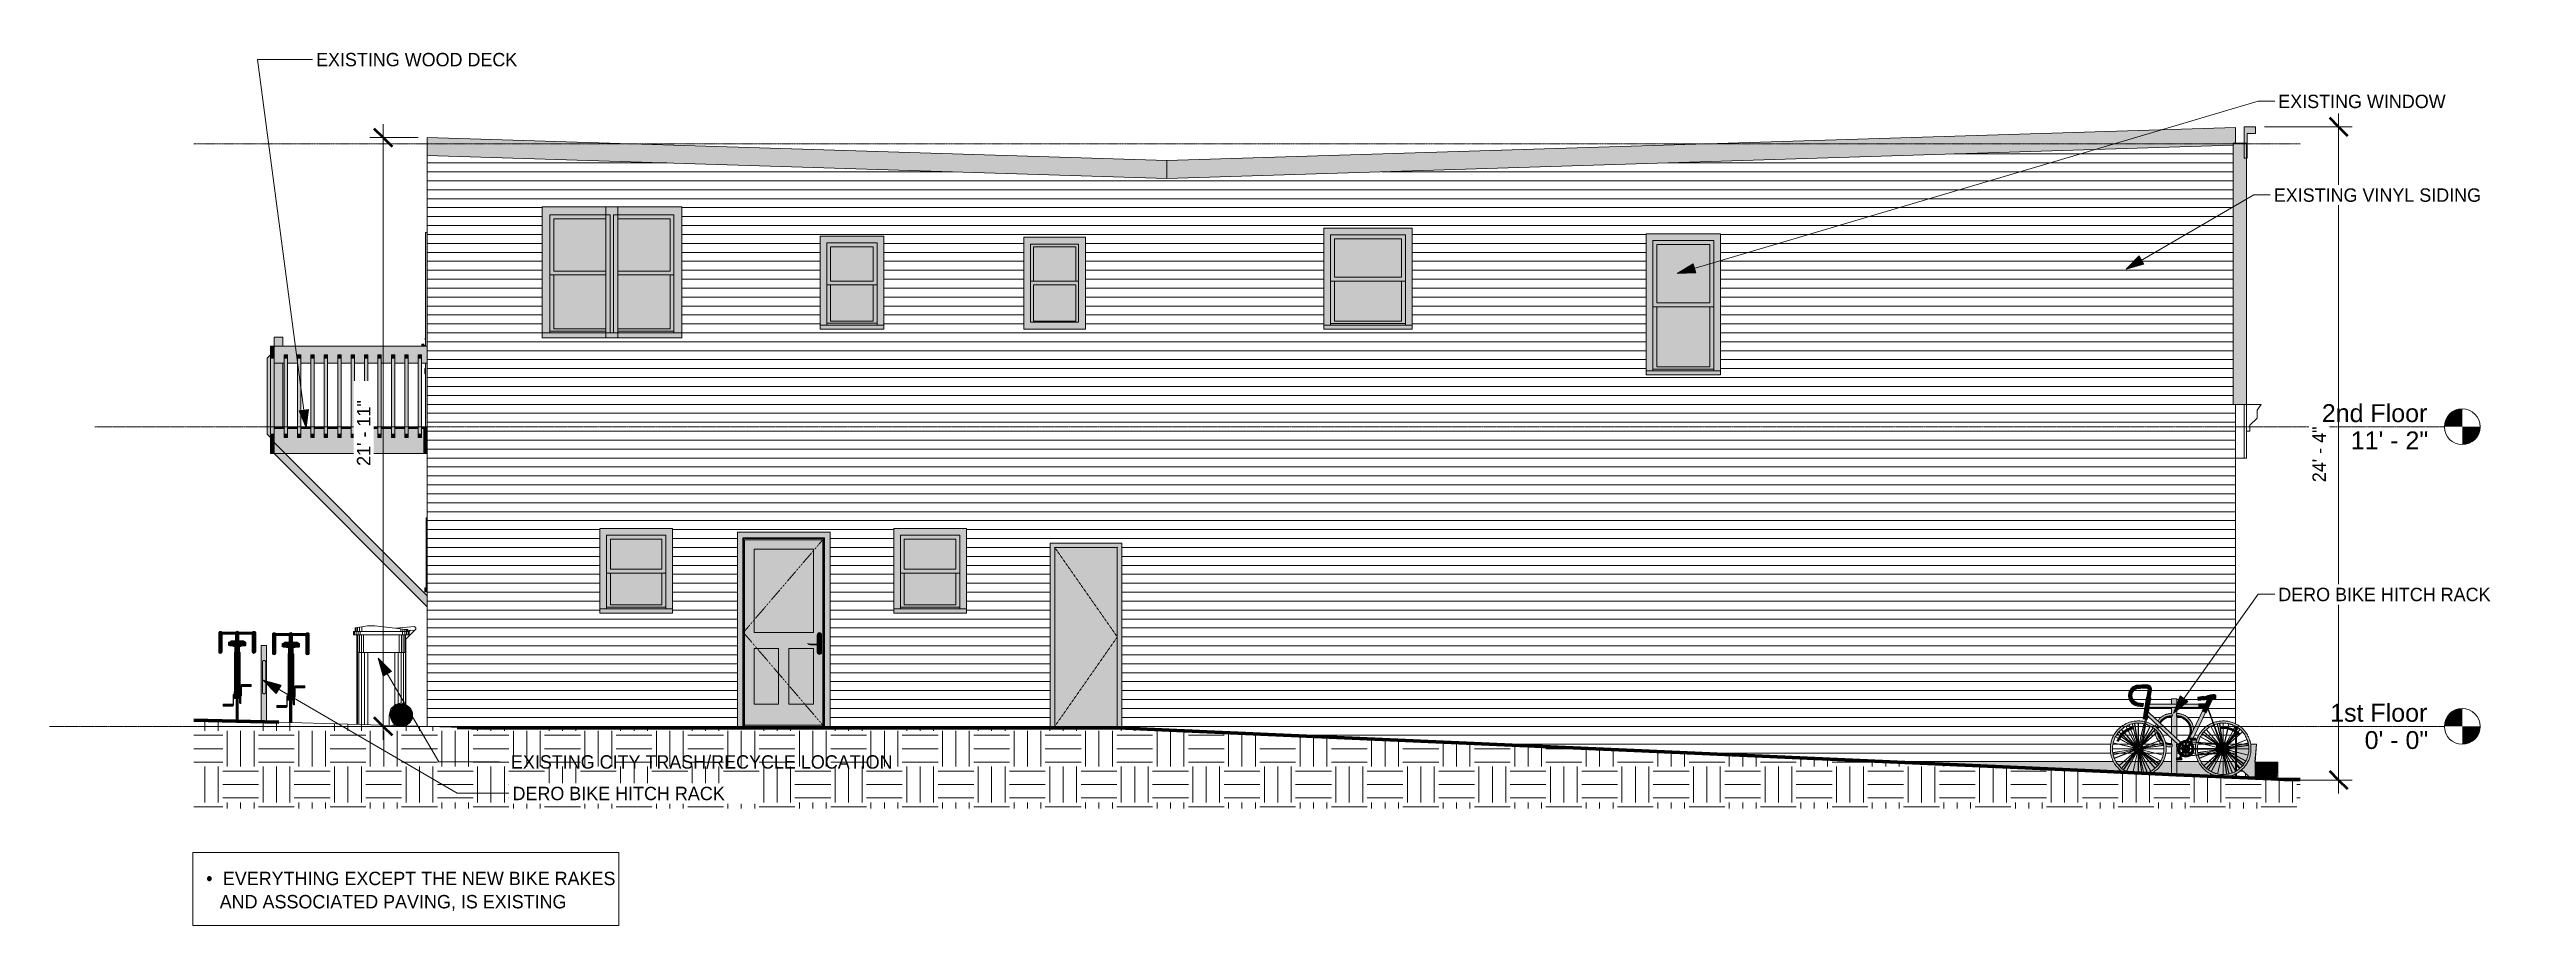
# Model space of a CAD drawing. Header units: inches. Extents: x -1056 to 52, y -89 to 303.
import ezdxf

# ---------------------------------------------------------------- set-up
doc = ezdxf.new("R2010")
doc.units = ezdxf.units.IN
doc.header["$MEASUREMENT"] = 0
for name, pattern in [('Aligning Line 1_8_', [0.25, 0.125, -0.125]), ('Dash 1_16_', [0.125, 0.0625, -0.0625]), ('Grid Line 1_2_', [0.875, 0.5, -0.125, 0.125, -0.125])]:
    doc.linetypes.add(name, pattern=pattern)
for name, color, linetype, lineweight in [('A-ANNO-DIMS', 211, 'Continuous', 9), ('A-ANNO-DIMS-64', 211, 'Continuous', 9), ('A-DOOR', 31, 'Continuous', 18), ('A-DOOR-1', 31, 'Dash 1_16_', 9), ('A-DOOR-2', 31, 'Continuous', 9), ('A-DOOR-FRAM', 31, 'Continuous', 9), ('A-DOOR-FRAM-1', 31, 'Continuous', 18), ('A-DOOR-GLAZ-1', 31, 'Continuous', 18), ('A-FLOR', 192, 'Continuous', 18), ('A-FLOR-LEVL', 51, 'Continuous', 9), ('A-FLOR-LEVL-1', 51, 'Grid Line 1_2_', 9), ('A-GENM', 5, 'Continuous', 9), ('A-GLAZ', 151, 'Continuous', 18), ('A-GLAZ-1', 151, 'Continuous', 9), ('A-ROOF', 132, 'Continuous', 18), ('A-WALL', 113, 'Continuous', 18), ('A-WALL-PATT-1', 111, 'Continuous', 9), ('C-TOPO', 7, 'Continuous', 9), ('C-TOPO-1', 7, 'Continuous', 80), ('G-ANNO-SYMB', 111, 'Aligning Line 1_8_', 9), ('G-ANNO-TEXT', 231, 'Continuous', 9), ('G-ANNO-TEXT-1', 145, 'Continuous', 9), ('G-ANNO-TEXT-2', 147, 'Continuous', 9), ('G-IMPT', 8, 'Continuous', 9), ('I-WALL', 2, 'Continuous', 18), ('L-SITE', 91, 'Continuous', 9), ('Q-SPCQ', 91, 'Continuous', 9), ('S-BEAM', 12, 'Continuous', 9), ('S-STRS', 31, 'Continuous', 9)]:
    doc.layers.add(name, color=color, linetype=linetype, lineweight=lineweight)
doc.styles.add('Arial', font='arial.ttf', dxfattribs={"height": 8})
doc.styles.add('Century Gothic', font='ufonts.com_century-gothic.ttf', dxfattribs={"height": 6})
doc.dimstyles.new('OD_-__1___Tolerance', dxfattribs={"dimscale": 12, "dimtxt": 6.26501, "dimasz": 0.666667, "dimexe": 0.5, "dimexo": 0.333333, "dimgap": 0.333333, "dimtad": 1, "dimdec": 0, "dimzin": 1, "dimdsep": 46, "dimlunit": 4, "dimtxsty": 'Century Gothic', "dimblk1": 'OBLIQUE', "dimblk2": 'OBLIQUE', "dimsah": 1, "dimcen": 0.09, "dimdle": 0.5, "dimazin": 0, "dimtfac": 1, "dimtdec": 4, "dimtix": 1, "dimtmove": 0, "dimatfit": 3, "dimfxl": 1, "dimtvp": 1, "dimtfill": 1, "dimfrac": 2, "dimtolj": 1, "dimtzin": 0, "dimarcsym": 2})
pattern_1 = [(0, (-80.267, 0), (0, 4), [])]
pattern_2 = [(0, (-562.239, 0), (16, 16), [16, -16]), (0, (-562.239, 6), (16, 16), [16, -16]), (0, (-562.239, 12), (16, 16), [16, -16]), (90, (-560.239, 14), (-16, 16), [16, -16]), (90, (-554.239, 14), (-16, 16), [16, -16]), (90, (-548.239, 14), (-16, 16), [16, -16])]

msp = doc.modelspace()

# ---------------------------------------------------------------- texts
at = {"layer": 'A-FLOR-LEVL', "insert": (8.1, 144.1), "char_height": 8, "width": 56.412, "attachment_point": 3, "line_spacing_factor": 0.941778, "style": 'Arial', "bg_fill": 3, "box_fill_scale": 1.25, "bg_fill_color": 256, "bg_fill_true_color": 13158600, "bg_fill_transparency": 0}
msp.add_mtext('2nd Floor', dxfattribs=at)
at = {"layer": 'G-ANNO-TEXT-1', "char_height": 6, "attachment_point": 1, "style": 'Century Gothic'}
for s, insert, width in [('EVERYTHING EXCEPT THE NEW BIKE RAKES ', (-978.2, -65), 205.434), ('•', (-985.6, -65), 8.887), ('AND ASSOCIATED PAVING, IS EXISTING', (-979.6, -75.4), 191.294)]:
    msp.add_mtext(s, dxfattribs=dict(at, insert=insert, width=width))
at = {"layer": 'G-ANNO-TEXT-2', "insert": (-849.3, -12.9), "char_height": 6, "width": 207.05, "attachment_point": 1, "style": 'Century Gothic'}
msp.add_mtext('EXISTING CITY TRASH/RECYCLE LOCATION', dxfattribs=at)

# ---------------------------------------------------------------- blocks, each defined once
blk = doc.blocks.new('Door-Exterior-Single-Entry-Half Flat Glass-Wood_Clad - 36_ x 84_-821378-Elevation - East')
at = {"layer": 'A-DOOR'}
for points in [[(-745.5, 0), (-745.5, 84.3), (-709, 84.3), (-709, 0), (-706.5, 0), (-706.5, 86.8), (-748, 86.8), (-748, 0)], [(-711.3, 35.7), (-711.1, 35.7), (-711, 35.8), (-711, 35.9), (-711, 36.1), (-711, 36.2), (-711.3, 36.4), (-711.6, 36.6), (-711.9, 36.8), (-712.3, 36.8), (-715.3, 36.8), (-715.8, 36.8), (-716.4, 37), (-716.4, 36.9), (-715.9, 36.6), (-715.1, 36.5), (-712.1, 36.5), (-711.9, 36.4), (-711.8, 36.3), (-711.7, 36.2), (-711.4, 35.7), (-711.4, 35.7)], [(-711.4, 38.7), (-711.1, 38.7), (-711.1, 39.8), (-711.5, 39.8), (-711.5, 38.7)], [(-711, 35.9), (-711, 36), (-711, 35.9)], [(-709.8, 0), (-709.8, 0.5), (-744.8, 0.5), (-744.8, 0), (-714, 0)]]:
    blk.add_hatch(color=256, dxfattribs=at).paths.add_polyline_path(points, flags=0)
h = blk.add_hatch(color=256, dxfattribs=at)
h.paths.add_polyline_path([(-744.8, 0.5), (-709.8, 0.5), (-709.8, 83.5), (-744.8, 83.5), (-744.8, 0.7)], flags=0)
h.paths.add_polyline_path([(-729.6, 10), (-740.5, 10), (-740.5, 34.9), (-729.6, 34.9)], flags=0)
h.paths.add_polyline_path([(-714, 10), (-724.9, 10), (-724.9, 34.9), (-714, 34.9), (-714, 22.7)], flags=0)
h.paths.add_polyline_path([(-711.3, 32.3), (-711.5, 32.3), (-711.8, 32.4), (-712, 32.6), (-712.1, 32.8), (-712.2, 33), (-712.3, 33.2), (-712.3, 36.5), (-715.3, 36.5), (-715.9, 36.6), (-716.4, 36.9), (-716.4, 37), (-715.8, 36.8), (-715.1, 36.8), (-712.3, 36.8), (-712.3, 40.9), (-712.2, 41.2), (-712.1, 41.4), (-712, 41.6), (-711.8, 41.8), (-711.4, 41.9), (-711.3, 41.9), (-711, 41.9), (-710.8, 41.8), (-710.6, 41.6), (-710.4, 41.4), (-710.3, 41.2), (-710.3, 40.9), (-710.3, 33.2), (-710.3, 33), (-710.4, 32.8), (-710.6, 32.5), (-710.8, 32.4), (-711, 32.3)], flags=0)
h.paths.add_polyline_path([(-718.8, 42), (-740.5, 42), (-740.5, 79.3), (-714, 79.3), (-714, 42)], flags=0)
h = blk.add_hatch(color=256, dxfattribs=at)
h.paths.add_polyline_path([(-729.6, 10), (-729.6, 34.9), (-740.5, 34.9), (-740.5, 10)], flags=0)
h.paths.add_polyline_path([(-717.6, 10), (-714, 10), (-714, 34.9), (-724.9, 34.9), (-724.9, 10)], flags=0)
h = blk.add_hatch(color=256, dxfattribs=at)
h.paths.add_polyline_path([(-711.3, 32.3), (-711, 32.3), (-710.8, 32.4), (-710.5, 32.6), (-710.4, 32.8), (-710.3, 33), (-710.3, 33.2), (-710.3, 40.9), (-710.3, 41.2), (-710.4, 41.4), (-710.6, 41.6), (-710.8, 41.8), (-711, 41.9), (-711.3, 41.9), (-711.5, 41.9), (-711.8, 41.8), (-712, 41.6), (-712.1, 41.4), (-712.2, 41.2), (-712.3, 40.9), (-712.3, 36.8), (-711.9, 36.8), (-711.6, 36.6), (-711.2, 36.4), (-711, 36.1), (-711, 36), (-711, 35.9), (-711.1, 35.8), (-711.2, 35.7), (-711.4, 35.7), (-711.5, 35.8), (-711.6, 35.9), (-711.6, 36.1), (-711.7, 36.2), (-711.8, 36.3), (-712, 36.4), (-712.1, 36.5), (-712.3, 36.5), (-712.3, 33.2), (-712.2, 33), (-712.1, 32.8), (-712, 32.5), (-711.8, 32.4), (-711.4, 32.3)], flags=0)
h.paths.add_polyline_path([(-711.1, 38.7), (-711.5, 38.7), (-711.4, 39.8), (-711.1, 39.8)], flags=0)
at = {"layer": 'A-DOOR-FRAM-1'}
for points in [[(-745.3, 0), (-745.3, 84), (-709.3, 84), (-709.3, 0), (-709, 0), (-709, 84.3), (-745.5, 84.3), (-745.5, 0)], [(-744.8, 0), (-744.8, 83.5), (-709.8, 83.5), (-709.8, 0), (-709.3, 0), (-709.3, 84), (-745.3, 84), (-745.3, 0)]]:
    blk.add_hatch(color=256, dxfattribs=at).paths.add_polyline_path(points, flags=0)
at = {"layer": 'A-DOOR-GLAZ-1'}
blk.add_hatch(color=256, dxfattribs=at).paths.add_polyline_path([(-714, 42), (-714, 79.3), (-740.5, 79.3), (-740.5, 42), (-715, 42)], flags=0)
at = {"layer": 'A-DOOR-1'}
for p in [(-709.3, 84), (-709.3, 0)]:
    blk.add_line(p, (-745.3, 42), dxfattribs=at)
at = {"layer": 'A-DOOR-2'}
for p, q in [((-748, 0), (-748, 86.8)), ((-706.5, 86.8), (-748, 86.8)), ((-745.5, 0), (-745.5, 84.3)), ((-745.5, 84.3), (-709, 84.3)), ((-740.5, 42), (-740.5, 79.3)), ((-740.5, 79.3), (-714, 79.3)), ((-714, 79.3), (-714, 42)), ((-709, 84.3), (-709, 0)), ((-706.5, 0), (-706.5, 86.8)), ((-714, 42), (-740.5, 42)), ((-740.5, 10), (-740.5, 34.9)), ((-740.5, 34.9), (-729.6, 34.9)), ((-729.6, 34.9), (-729.6, 10)), ((-724.9, 10), (-724.9, 34.9)), ((-724.9, 34.9), (-714, 34.9)), ((-716.4, 37), (-716.4, 36.9)), ((-712.3, 36.8), (-715.3, 36.8)), ((-715.3, 36.5), (-712.3, 36.5)), ((-714, 34.9), (-714, 10)), ((-712.3, 40.9), (-712.3, 36.8)), ((-712.3, 36.5), (-712.3, 33.2)), ((-711.1, 39.8), (-711.5, 39.8)), ((-711.5, 39.8), (-711.5, 38.7)), ((-711.5, 38.7), (-711.1, 38.7)), ((-711.1, 38.7), (-711.1, 39.8)), ((-710.3, 33.2), (-710.3, 40.9)), ((-709.8, 0.5), (-744.8, 0.5)), ((-744.8, 0.5), (-709.8, 0.5)), ((-729.6, 10), (-740.5, 10)), ((-714, 10), (-724.9, 10))]:
    blk.add_line(p, q, dxfattribs=at)
for centre, radius, start, end in [((-715.3, 40.1), 3.28, 250.0457, 269.9543), ((-715.1, 38.8), 2.34, 237.4596, 266.5404), ((-711.3, 40.9), 0.984, 0, 180), ((-712.2, 35.3), 1.47, 35.9663, 92.6133), ((-712.3, 35.8), 0.714, 16.4276, 90), ((-711.3, 36), 0.315, 180, 35.559), ((-711.3, 36), 0.315, 180, 210), ((-711.3, 36), 0.315, 240, 255), ((-711.3, 36), 0.315, 345, 0), ((-711.3, 36), 0.315, 0, 5.6235), ((-711.3, 33.2), 0.984, 180, 360)]:
    blk.add_arc(centre, radius, start, end, dxfattribs=at)
at = {"layer": 'A-DOOR-FRAM'}
for p, q in [((-745.3, 84), (-709.3, 84)), ((-745.3, 0), (-745.3, 84)), ((-744.8, 83.5), (-709.8, 83.5)), ((-744.8, 0), (-744.8, 83.5)), ((-709.8, 83.5), (-709.8, 0)), ((-709.3, 84), (-709.3, 0))]:
    blk.add_line(p, q, dxfattribs=at)
blk = doc.blocks.new('M_Double Hung with Trim - 2_  4_ x 2_  9 3_4_-822683-Elevation - East')
at = {"layer": 'A-GLAZ'}
for points in [[(-806.5, 52.5), (-806.5, 85.5), (-780, 85.5), (-780, 52.5), (-777, 52.5), (-777, 88.5), (-809.5, 88.5), (-809.5, 52.5), (-809.4, 52.5)], [(-791.3, 70.3), (-781.8, 70.3), (-781.8, 83.8), (-804.8, 83.8), (-804.8, 70.3)], [(-780, 53.3), (-780, 68.5), (-781.8, 68.5), (-781.8, 54.3), (-804.8, 54.3), (-804.8, 68.5), (-806.5, 68.5), (-806.5, 53.3), (-780.8, 53.3)], [(-785.1, 54.3), (-781.8, 54.3), (-781.8, 68.5), (-804.8, 68.5), (-804.8, 54.3), (-790.5, 54.3)], [(-809.5, 50.7), (-777, 50.7), (-777, 52.5), (-809.5, 52.5)], [(-780, 52.5), (-780, 53.3), (-806.5, 53.3), (-806.5, 52.5), (-785.1, 52.5)]]:
    blk.add_hatch(color=256, dxfattribs=at).paths.add_polyline_path(points, flags=0)
h = blk.add_hatch(color=256, dxfattribs=at)
h.paths.add_polyline_path([(-791.3, 68.5), (-780, 68.5), (-780, 85.5), (-806.5, 85.5), (-806.5, 68.5)], flags=0)
h.paths.add_polyline_path([(-785.1, 70.3), (-804.8, 70.3), (-804.8, 83.8), (-781.8, 83.8), (-781.8, 70.3)], flags=0)
at = {"layer": 'A-GLAZ-1'}
for p, q in [((-777, 88.5), (-809.5, 88.5)), ((-809.5, 88.5), (-809.5, 52.5)), ((-806.5, 52.5), (-806.5, 85.5)), ((-806.5, 85.5), (-780, 85.5)), ((-804.8, 70.3), (-804.8, 83.8)), ((-804.8, 83.8), (-781.8, 83.8)), ((-781.8, 83.8), (-781.8, 70.3)), ((-780, 85.5), (-780, 52.5)), ((-777, 52.5), (-777, 88.5)), ((-806.5, 68.5), (-780, 68.5)), ((-781.8, 70.3), (-804.8, 70.3)), ((-804.8, 54.3), (-804.8, 68.5)), ((-781.8, 68.5), (-781.8, 54.3)), ((-777, 52.5), (-809.5, 52.5)), ((-809.5, 52.5), (-809.5, 50.7)), ((-809.5, 50.7), (-777, 50.7)), ((-780, 53.3), (-806.5, 53.3)), ((-781.8, 54.3), (-804.8, 54.3)), ((-777, 50.7), (-777, 52.5))]:
    blk.add_line(p, q, dxfattribs=at)
blk = doc.blocks.new('M_Double Hung with Trim - 2_4x2_5-822684-Elevation - East')
at = {"layer": 'A-GLAZ'}
for points in [[(-886.8, 60.2), (-886.8, 93.3), (-887.3, 93.3), (-887.3, 60.2)], [(-886.8, 60.2), (-886.8, 62), (-887.8, 62), (-887.8, 60.2)]]:
    blk.add_hatch(color=256, dxfattribs=at).paths.add_polyline_path(points, flags=0)
at = {"layer": 'A-GLAZ-1'}
for p, q in [((-887.3, 60.2), (-887.3, 93.3)), ((-886.8, 93.3), (-887.3, 93.3)), ((-887.8, 60.2), (-887.8, 62)), ((-887.8, 62), (-886.8, 62)), ((-886.8, 60.2), (-887.8, 60.2)), ((-886.8, 60.2), (-887.3, 60.2))]:
    blk.add_line(p, q, dxfattribs=at)
blk = doc.blocks.new('Door-Exterior-Single-Entry-Half Arch Glass-Wood_Clad - 36_ x 84_-771968-Elevation - East')
at = {"layer": 'A-DOOR'}
h = blk.add_hatch(color=256, dxfattribs=at)
h.paths.add_polyline_path([(-886.8, 134), (-886.8, 162.5), (-887.5, 162.5), (-887.5, 134)], flags=0)
h.paths.add_polyline_path([(-887.5, 170), (-886.8, 170), (-886.8, 220.8), (-887.5, 220.8), (-887.5, 171.3)], flags=0)
for points in [[(-888.3, 170.8), (-888.3, 171), (-889.1, 171), (-889.1, 170.8)], [(-889.1, 170.2), (-888.3, 170.2), (-888.3, 170.8), (-889.1, 170.8), (-889.1, 170.2)], [(-888.7, 170), (-888.3, 170), (-888.3, 170.2), (-889.1, 170.2), (-889.1, 170)], [(-887.5, 170), (-887.5, 170.3), (-888.3, 170.3), (-888.3, 170), (-888.2, 170)], [(-887.5, 173.2), (-887.5, 173.6), (-887.6, 173.6), (-887.6, 173.2)], [(-887.6, 172.9), (-887.5, 172.9), (-887.5, 173.2), (-887.6, 173.2), (-887.6, 172.9)], [(-887.8, 134), (-887.5, 134), (-887.5, 134.1)]]:
    blk.add_hatch(color=256, dxfattribs=at).paths.add_polyline_path(points, flags=0)
at = {"layer": 'A-DOOR-2'}
for p, q in [((-887.5, 170), (-887.5, 220.8)), ((-887.5, 220.8), (-886.8, 220.8)), ((-889.1, 170.8), (-889.1, 171)), ((-889.1, 171), (-888.3, 171)), ((-888.3, 170.8), (-889.1, 170.8)), ((-889.1, 170.2), (-889.1, 170.8)), ((-889.1, 170.8), (-888.3, 170.8)), ((-889.1, 170), (-889.1, 170.2)), ((-889.1, 170.2), (-888.3, 170.2)), ((-888.3, 171), (-888.3, 170.8)), ((-888.3, 170.8), (-888.3, 170.2)), ((-887.5, 170.3), (-888.3, 170.3)), ((-888.3, 170.1), (-888.3, 170.2)), ((-888.3, 170.1), (-888.3, 170.1)), ((-888.3, 170), (-888.3, 170.1)), ((-888.3, 170), (-888.3, 170)), ((-887.5, 173.6), (-887.6, 173.6)), ((-887.6, 173.2), (-887.6, 173.6)), ((-887.6, 172.9), (-887.6, 173.2)), ((-887.6, 172.9), (-887.5, 172.9)), ((-887.5, 134), (-887.5, 162.5)), ((-887.5, 134.1), (-887.8, 134))]:
    blk.add_line(p, q, dxfattribs=at)
blk = doc.blocks.new('Hollow Metal Frame - 28_ x 87_-760301-Elevation - East')
at = {"layer": 'A-DOOR'}
for points in [[(-591.8, 81.9), (-576.1, 81.9), (-576, 82), (-608, 82), (-607.9, 81.9), (-593.6, 81.9)], [(-607.9, 0), (-607.9, 81.9), (-608, 82), (-608, 0), (-607.9, 0)], [(-607.9, 0), (-606.1, 0), (-606.1, 80.1), (-577.9, 80.1), (-577.9, 0), (-576.1, 0), (-576.1, 81.9), (-607.9, 81.9), (-607.9, 0.4)], [(-586.3, 80), (-578, 80), (-577.9, 80.1), (-606.1, 80.1), (-606, 80), (-588.1, 80)], [(-606.1, 0), (-606, 0), (-606, 80), (-606.1, 80.1), (-606.1, 0.4)], [(-606, 0), (-606, 80), (-606, 80), (-606, 0), (-606, 0)], [(-606, 0), (-578.1, 0), (-578.1, 80), (-606, 80), (-606, 0.4)], [(-577.9, 0), (-577.9, 80.1), (-578, 80), (-578, 0), (-577.9, 0)], [(-576.1, 0), (-576, 0), (-576, 82), (-576.1, 81.9), (-576.1, 0.4)]]:
    blk.add_hatch(color=256, dxfattribs=at).paths.add_polyline_path(points, flags=0)
h = blk.add_hatch(color=256, dxfattribs=at)
h.paths.add_polyline_path([(-606, 80), (-606, 80), (-606, 80), (-606, 80), (-606, 80)], flags=0)
h.paths.add_polyline_path([(-578.1, 80), (-578, 80), (-578.1, 80), (-578.1, 80)], flags=0)
h = blk.add_hatch(color=256, dxfattribs=at)
h.paths.add_polyline_path([(-578.1, 0), (-578, 0), (-578, 80), (-578.1, 80), (-578.1, 0)], flags=0)
h.paths.add_polyline_path([(-578, 79.6), (-578, 79.6), (-578, 80)], flags=0)
for p, q in [((-576, 82), (-608, 82)), ((-608, 82), (-608, 0)), ((-606, 80), (-578, 80)), ((-606, 0), (-606, 80)), ((-606, 80), (-606, 0)), ((-578.1, 80), (-578.1, 0)), ((-578, 80), (-578, 0)), ((-576, 0), (-576, 82)), ((-578.1, 0), (-592, 0)), ((-577.9, 0), (-578, 0)), ((-576.1, 0), (-577.9, 0)), ((-576, 0), (-576.1, 0))]:
    blk.add_line(p, q, dxfattribs=at)
for points, knots in [([(-608, 82), (-608, 82), (-608, 82), (-608, 82), (-608, 82), (-608, 82), (-608, 82), (-608, 82), (-608, 82), (-608, 82), (-608, 81.9), (-608, 81.9), (-607.9, 81.9), (-607.9, 81.9), (-607.9, 81.9)], [0, 0, 0, 0, 0.166667, 0.25, 0.333333, 0.416667, 0.458333, 0.5, 0.583333, 0.666667, 0.708333, 0.75, 0.833333, 1, 1, 1, 1]), ([(-606.1, 80.1), (-606.1, 80.1), (-606.1, 80.1), (-606.1, 80.1), (-606.1, 80.1), (-606.1, 80), (-606.1, 80), (-606, 80), (-606, 80), (-606, 80), (-606, 80), (-606, 80), (-606, 80), (-606, 80), (-606, 80)], [0, 0, 0, 0, 0.166667, 0.25, 0.333333, 0.375, 0.416667, 0.5, 0.541667, 0.583333, 0.666667, 0.75, 0.833333, 1, 1, 1, 1]), ([(-606, 80), (-606, 80), (-606, 80), (-606, 80), (-606, 80), (-606, 80), (-606, 80), (-606, 80), (-606, 80), (-606, 80), (-606, 80)], [0, 0, 0, 0, 0.166667, 0.333333, 0.458333, 0.583333, 0.666667, 0.75, 0.833333, 1, 1, 1, 1]), ([(-578, 80), (-578, 80), (-578, 80), (-578, 80), (-578, 80), (-578, 80), (-578, 80), (-578, 80), (-578, 80), (-578.1, 80), (-578.1, 80)], [0, 0, 0, 0, 0.166667, 0.333333, 0.458333, 0.583333, 0.666667, 0.75, 0.833333, 1, 1, 1, 1]), ([(-577.9, 80.1), (-577.9, 80.1), (-577.9, 80.1), (-578, 80.1), (-578, 80.1), (-578, 80), (-578, 80), (-578, 80), (-578, 80), (-578, 80), (-578, 80), (-578, 80), (-578, 80), (-578, 80), (-578, 80)], [0, 0, 0, 0, 0.166667, 0.25, 0.333333, 0.375, 0.416667, 0.5, 0.541667, 0.583333, 0.666667, 0.75, 0.833333, 1, 1, 1, 1]), ([(-576, 82), (-576, 82), (-576, 82), (-576, 82), (-576, 82), (-576, 82), (-576, 82), (-576, 82), (-576.1, 82), (-576.1, 82), (-576.1, 81.9), (-576.1, 81.9), (-576.1, 81.9), (-576.1, 81.9), (-576.1, 81.9)], [0, 0, 0, 0, 0.166667, 0.25, 0.333333, 0.416667, 0.458333, 0.5, 0.583333, 0.666667, 0.708333, 0.75, 0.833333, 1, 1, 1, 1])]:
    blk.add_open_spline(points, degree=3, knots=knots, dxfattribs=at)
at = {"layer": 'A-DOOR-1'}
for p, q in [((-578, 40), (-606, 80)), ((-606, 0), (-578, 40))]:
    blk.add_line(p, q, dxfattribs=at)
blk = doc.blocks.new('M_Double Hung with Trim - 2_  0_ x 3_  1 1_2_-822691-Elevation - East')
at = {"layer": 'A-GLAZ'}
h = blk.add_hatch(color=256, dxfattribs=at)
h.paths.add_polyline_path([(-619.8, 177.7), (-592.3, 177.7), (-592.3, 218.8), (-619.8, 218.8), (-619.8, 201)], flags=0)
h.paths.add_polyline_path([(-616.8, 180.8), (-616.8, 215.7), (-595.3, 215.7), (-595.3, 180.8), (-608.4, 180.8)], flags=0)
for points in [[(-615.5, 199.1), (-615.5, 214.5), (-596.5, 214.5), (-596.5, 199.1), (-595.3, 199.1), (-595.3, 215.7), (-616.8, 215.7), (-616.8, 199.1)], [(-608.4, 199.1), (-596.5, 199.1), (-596.5, 214.5), (-615.5, 214.5), (-615.5, 199.1)], [(-608.4, 181.2), (-596.5, 181.2), (-596.5, 197.4), (-615.5, 197.4), (-615.5, 181.2)]]:
    blk.add_hatch(color=256, dxfattribs=at).paths.add_polyline_path(points, flags=0)
h = blk.add_hatch(color=256, dxfattribs=at)
h.paths.add_polyline_path([(-616, 180.8), (-595.3, 180.8), (-595.3, 199.1), (-616.8, 199.1), (-616.8, 180.8)], flags=0)
h.paths.add_polyline_path([(-615.5, 181.2), (-615.5, 197.4), (-596.5, 197.4), (-596.5, 181.2), (-608.4, 181.2)], flags=0)
at = {"layer": 'A-GLAZ-1'}
for p, q in [((-592.3, 218.8), (-619.8, 218.8)), ((-619.8, 218.8), (-619.8, 177.7)), ((-616.8, 180.8), (-616.8, 215.7)), ((-616.8, 215.7), (-595.3, 215.7)), ((-615.5, 214.5), (-596.5, 214.5)), ((-615.5, 199.1), (-615.5, 214.5)), ((-596.5, 214.5), (-596.5, 199.1)), ((-595.3, 215.7), (-595.3, 180.8)), ((-592.3, 177.7), (-592.3, 218.8)), ((-595.3, 199.1), (-616.8, 199.1)), ((-615.5, 197.4), (-596.5, 197.4)), ((-615.5, 181.2), (-615.5, 197.4)), ((-596.5, 197.4), (-596.5, 181.2)), ((-619.8, 177.7), (-592.3, 177.7)), ((-595.3, 180.8), (-616.8, 180.8)), ((-596.5, 181.2), (-615.5, 181.2))]:
    blk.add_line(p, q, dxfattribs=at)
blk = doc.blocks.new('M_Double Hung with Trim - 2_  4 3_4_ x  4_  11_-822690-Elevation - East')
at = {"layer": 'A-GLAZ'}
for points in [[(-338.4, 159), (-338.4, 217.3), (-311.1, 217.3), (-311.1, 159), (-308.1, 159), (-308.1, 220.3), (-341.4, 220.3), (-341.4, 159), (-341.3, 159)], [(-336.6, 189.4), (-312.9, 189.4), (-312.9, 215.5), (-336.6, 215.5), (-336.6, 201)], [(-311.1, 159.7), (-311.1, 187.6), (-312.9, 187.6), (-312.9, 160.8), (-336.6, 160.8), (-336.6, 187.6), (-338.4, 187.6), (-338.4, 159.7), (-311.9, 159.7)], [(-336.6, 160.8), (-312.9, 160.8), (-312.9, 187.6), (-336.6, 187.6), (-336.6, 161.4)], [(-308.1, 157.2), (-308.1, 159), (-341.4, 159), (-341.4, 157.2)], [(-338.4, 159), (-311.1, 159), (-311.1, 159.7), (-338.4, 159.7), (-338.4, 159)]]:
    blk.add_hatch(color=256, dxfattribs=at).paths.add_polyline_path(points, flags=0)
h = blk.add_hatch(color=256, dxfattribs=at)
h.paths.add_polyline_path([(-338.4, 187.6), (-311.1, 187.6), (-311.1, 217.3), (-338.4, 217.3), (-338.4, 201)], flags=0)
h.paths.add_polyline_path([(-336.6, 189.4), (-336.6, 215.5), (-312.9, 215.5), (-312.9, 189.4)], flags=0)
at = {"layer": 'A-GLAZ-1'}
for p, q in [((-341.4, 220.3), (-341.4, 159)), ((-308.1, 220.3), (-341.4, 220.3)), ((-338.4, 217.3), (-311.1, 217.3)), ((-338.4, 159), (-338.4, 217.3)), ((-336.6, 215.5), (-312.9, 215.5)), ((-336.6, 189.4), (-336.6, 215.5)), ((-312.9, 215.5), (-312.9, 189.4)), ((-311.1, 217.3), (-311.1, 159)), ((-308.1, 159), (-308.1, 220.3)), ((-312.9, 189.4), (-336.6, 189.4)), ((-338.4, 187.6), (-311.1, 187.6)), ((-336.6, 160.8), (-336.6, 187.6)), ((-312.9, 187.6), (-312.9, 160.8)), ((-308.1, 159), (-341.4, 159)), ((-341.4, 159), (-341.4, 157.2)), ((-341.4, 157.2), (-308.1, 157.2)), ((-311.1, 159.7), (-338.4, 159.7)), ((-312.9, 160.8), (-336.6, 160.8)), ((-308.1, 157.2), (-308.1, 159))]:
    blk.add_line(p, q, dxfattribs=at)
blk = doc.blocks.new('M_Double Hung with Trim - 2_  11_ x 3_  5_-822689-Elevation - East')
at = {"layer": 'A-GLAZ'}
for points in [[(-482.6, 179.5), (-482.6, 219.8), (-449.1, 219.8), (-449.1, 179.5), (-446.1, 179.5), (-446.1, 222.8), (-485.6, 222.8), (-485.6, 179.5), (-485.5, 179.5)], [(-450.9, 200.9), (-450.9, 218), (-480.9, 218), (-480.9, 200.9), (-461.1, 200.9)], [(-449.1, 180.2), (-449.1, 199.1), (-450.9, 199.1), (-450.9, 181.2), (-480.9, 181.2), (-480.9, 199.1), (-482.6, 199.1), (-482.6, 180.2), (-449.9, 180.2)], [(-461.1, 181.2), (-450.9, 181.2), (-450.9, 199.1), (-480.9, 199.1), (-480.9, 181.2), (-463, 181.2)], [(-485.6, 177.7), (-446.1, 177.7), (-446.1, 179.5), (-485.6, 179.5)], [(-461.1, 179.5), (-449.1, 179.5), (-449.1, 180.2), (-482.6, 180.2), (-482.6, 179.5)]]:
    blk.add_hatch(color=256, dxfattribs=at).paths.add_polyline_path(points, flags=0)
h = blk.add_hatch(color=256, dxfattribs=at)
h.paths.add_polyline_path([(-463.8, 199.1), (-449.1, 199.1), (-449.1, 219.8), (-482.6, 219.8), (-482.6, 199.1)], flags=0)
h.paths.add_polyline_path([(-450.9, 200.9), (-480.9, 200.9), (-480.9, 218), (-450.9, 218), (-450.9, 201)], flags=0)
at = {"layer": 'A-GLAZ-1'}
for p, q in [((-485.6, 222.8), (-485.6, 179.5)), ((-446.1, 222.8), (-485.6, 222.8)), ((-446.1, 179.5), (-446.1, 222.8)), ((-482.6, 219.8), (-449.1, 219.8)), ((-482.6, 179.5), (-482.6, 219.8)), ((-480.9, 218), (-450.9, 218)), ((-480.9, 200.9), (-480.9, 218)), ((-450.9, 218), (-450.9, 200.9)), ((-449.1, 219.8), (-449.1, 179.5)), ((-450.9, 200.9), (-480.9, 200.9)), ((-482.6, 199.1), (-449.1, 199.1)), ((-480.9, 181.2), (-480.9, 199.1)), ((-450.9, 199.1), (-450.9, 181.2)), ((-446.1, 179.5), (-485.6, 179.5)), ((-485.6, 179.5), (-485.6, 177.7)), ((-485.6, 177.7), (-446.1, 177.7)), ((-449.1, 180.2), (-482.6, 180.2)), ((-450.9, 181.2), (-480.9, 181.2)), ((-446.1, 177.7), (-446.1, 179.5))]:
    blk.add_line(p, q, dxfattribs=at)
blk = doc.blocks.new('2 x 12 - 2 x 12-673014-Elevation - East')
at = {"layer": 'A-GENM'}
for points in [[(-956.8, 129.2), (-956.8, 166.2), (-958.3, 164.7), (-958.3, 130.7)], [(-956.8, 166.2), (-955.3, 166.2), (-955.3, 170), (-956.8, 170)], [(-955.3, 164.7), (-955.3, 166.2), (-956.8, 166.2), (-956.8, 164.7)], [(-902.8, 162.5), (-902.8, 166.2), (-901.3, 166.2), (-901.3, 162.5), (-896.8, 162.5), (-896.8, 166.2), (-895.3, 166.2), (-895.3, 162.5), (-890.8, 162.5), (-890.8, 166.2), (-889.3, 166.2), (-889.3, 162.5), (-886.8, 162.5), (-886.8, 170), (-955.3, 170), (-955.3, 162.5), (-950.8, 162.5), (-950.8, 166.2), (-949.3, 166.2), (-949.3, 162.5), (-944.8, 162.5), (-944.8, 166.2), (-943.3, 166.2), (-943.3, 162.5), (-938.8, 162.5), (-938.8, 166.2), (-937.3, 166.2), (-937.3, 162.5), (-932.8, 162.5), (-932.8, 166.2), (-931.3, 166.2), (-931.3, 162.5), (-926.8, 162.5), (-926.8, 166.2), (-925.3, 166.2), (-925.3, 162.5), (-920.8, 162.5), (-920.8, 166.2), (-919.3, 166.2), (-919.3, 162.5), (-914.8, 162.5), (-914.8, 166.2), (-913.3, 166.2), (-913.3, 162.5), (-908.8, 162.5), (-908.8, 166.2), (-907.3, 166.2), (-907.3, 162.5), (-902.9, 162.5)], [(-949.3, 164.7), (-949.3, 166.2), (-950.8, 166.2), (-950.8, 164.7)], [(-943.3, 164.7), (-943.3, 166.2), (-944.8, 166.2), (-944.8, 164.7)], [(-937.3, 164.7), (-937.3, 166.2), (-938.8, 166.2), (-938.8, 164.7)], [(-932.8, 164.7), (-931.3, 164.7), (-931.3, 166.2), (-932.8, 166.2)], [(-925.3, 164.7), (-925.3, 166.2), (-926.8, 166.2), (-926.8, 164.7)], [(-919.3, 164.7), (-919.3, 166.2), (-920.8, 166.2), (-920.8, 164.7)], [(-913.3, 164.7), (-913.3, 166.2), (-914.8, 166.2), (-914.8, 164.7)], [(-907.3, 164.7), (-907.3, 166.2), (-908.8, 166.2), (-908.8, 164.7)], [(-901.3, 164.7), (-901.3, 166.2), (-902.8, 166.2), (-902.8, 164.7)], [(-896.8, 164.7), (-895.3, 164.7), (-895.3, 166.2), (-896.8, 166.2)], [(-889.3, 164.7), (-889.3, 166.2), (-890.8, 166.2), (-890.8, 164.7)], [(-955.3, 130.7), (-955.3, 164.7), (-956.8, 164.7), (-956.8, 130.7)], [(-949.3, 130.7), (-949.3, 164.7), (-950.8, 164.7), (-950.8, 130.7)], [(-943.3, 130.7), (-943.3, 164.7), (-944.8, 164.7), (-944.8, 130.7)], [(-937.3, 130.7), (-937.3, 164.7), (-938.8, 164.7), (-938.8, 130.7)], [(-931.3, 130.7), (-931.3, 164.7), (-932.8, 164.7), (-932.8, 130.7), (-932.3, 130.7)], [(-925.3, 130.7), (-925.3, 164.7), (-926.8, 164.7), (-926.8, 130.7)], [(-919.3, 130.7), (-919.3, 164.7), (-920.8, 164.7), (-920.8, 130.7)], [(-913.3, 130.7), (-913.3, 164.7), (-914.8, 164.7), (-914.8, 130.7)], [(-907.3, 130.7), (-907.3, 164.7), (-908.8, 164.7), (-908.8, 130.7)], [(-901.3, 130.7), (-901.3, 164.7), (-902.8, 164.7), (-902.8, 130.7)], [(-896.8, 130.7), (-895.3, 130.7), (-895.3, 164.7), (-896.8, 164.7), (-896.8, 141.5)], [(-889.3, 130.7), (-889.3, 164.7), (-890.8, 164.7), (-890.8, 130.7)], [(-955.3, 122), (-888.3, 122), (-888.3, 133.2), (-889.3, 133.2), (-889.3, 129.2), (-890.8, 129.2), (-890.8, 133.2), (-895.3, 133.2), (-895.3, 129.2), (-896.8, 129.2), (-896.8, 133.2), (-901.3, 133.2), (-901.3, 129.2), (-902.8, 129.2), (-902.8, 133.2), (-907.3, 133.2), (-907.3, 129.2), (-908.8, 129.2), (-908.8, 133.2), (-913.3, 133.2), (-913.3, 129.2), (-914.8, 129.2), (-914.8, 133.2), (-919.3, 133.2), (-919.3, 129.2), (-920.8, 129.2), (-920.8, 133.2), (-925.3, 133.2), (-925.3, 129.2), (-926.8, 129.2), (-926.8, 133.2), (-931.3, 133.2), (-931.3, 129.2), (-932.8, 129.2), (-932.8, 133.2), (-937.3, 133.2), (-937.3, 129.2), (-938.8, 129.2), (-938.8, 133.2), (-943.3, 133.2), (-943.3, 129.2), (-944.8, 129.2), (-944.8, 133.2), (-949.3, 133.2), (-949.3, 129.2), (-950.8, 129.2), (-950.8, 133.2), (-955.3, 133.2), (-955.3, 129.2)], [(-886.8, 122), (-886.8, 133.2), (-888.3, 133.2), (-888.3, 122)], [(-955.3, 129.2), (-955.3, 130.7), (-956.8, 130.7), (-956.8, 129.2)], [(-955.3, 122), (-955.3, 129.2), (-956.8, 129.2), (-956.8, 122)], [(-949.3, 129.2), (-949.3, 130.7), (-950.8, 130.7), (-950.8, 129.2)], [(-943.3, 129.2), (-943.3, 130.7), (-944.8, 130.7), (-944.8, 129.2)], [(-937.3, 129.2), (-937.3, 130.7), (-938.8, 130.7), (-938.8, 129.2)], [(-932.8, 129.2), (-931.3, 129.2), (-931.3, 130.7), (-932.8, 130.7)], [(-925.3, 129.2), (-925.3, 130.7), (-926.8, 130.7), (-926.8, 129.2)], [(-919.3, 129.2), (-919.3, 130.7), (-920.8, 130.7), (-920.8, 129.2)], [(-913.3, 129.2), (-913.3, 130.7), (-914.8, 130.7), (-914.8, 129.2)], [(-907.3, 129.2), (-907.3, 130.7), (-908.8, 130.7), (-908.8, 129.2)], [(-901.3, 129.2), (-901.3, 130.7), (-902.8, 130.7), (-902.8, 129.2)], [(-895.3, 129.2), (-895.3, 130.7), (-896.8, 130.7), (-896.8, 129.2)], [(-889.3, 129.2), (-889.3, 130.7), (-890.8, 130.7), (-890.8, 129.2)]]:
    blk.add_hatch(color=256, dxfattribs=at).paths.add_polyline_path(points, flags=0)
h = blk.add_hatch(color=256, dxfattribs=at)
h.paths.add_polyline_path([(-955.3, 134), (-951.3, 134), (-951.3, 162.5), (-955.3, 162.5), (-955.3, 141.5)], flags=0)
h.paths.add_polyline_path([(-955.3, 170), (-951.3, 170), (-951.3, 174), (-955.3, 174)], flags=0)
for p, q in [((-956.8, 166.2), (-958.3, 164.7)), ((-955.3, 170), (-956.8, 170)), ((-956.8, 170), (-956.8, 166.2)), ((-956.8, 164.7), (-956.8, 166.2)), ((-955.3, 166.2), (-956.8, 166.2)), ((-955.3, 174), (-951.3, 174)), ((-955.3, 174), (-955.3, 170)), ((-955.3, 166.2), (-955.3, 170)), ((-886.8, 170), (-955.3, 170)), ((-955.3, 166.2), (-955.3, 170)), ((-955.3, 166.2), (-955.3, 164.7)), ((-951.3, 170), (-951.3, 174)), ((-950.8, 164.7), (-950.8, 166.2)), ((-949.3, 166.2), (-950.8, 166.2)), ((-949.3, 166.2), (-949.3, 164.7)), ((-944.8, 164.7), (-944.8, 166.2)), ((-943.3, 166.2), (-944.8, 166.2)), ((-943.3, 166.2), (-943.3, 164.7)), ((-938.8, 164.7), (-938.8, 166.2)), ((-937.3, 166.2), (-938.8, 166.2)), ((-937.3, 166.2), (-937.3, 164.7)), ((-932.8, 164.7), (-932.8, 166.2)), ((-931.3, 166.2), (-932.8, 166.2)), ((-931.3, 166.2), (-931.3, 164.7)), ((-926.8, 164.7), (-926.8, 166.2)), ((-925.3, 166.2), (-926.8, 166.2)), ((-925.3, 166.2), (-925.3, 164.7)), ((-920.8, 164.7), (-920.8, 166.2)), ((-919.3, 166.2), (-920.8, 166.2)), ((-919.3, 166.2), (-919.3, 164.7)), ((-914.8, 164.7), (-914.8, 166.2)), ((-913.3, 166.2), (-914.8, 166.2)), ((-913.3, 166.2), (-913.3, 164.7)), ((-908.8, 164.7), (-908.8, 166.2)), ((-907.3, 166.2), (-908.8, 166.2)), ((-907.3, 166.2), (-907.3, 164.7)), ((-902.8, 164.7), (-902.8, 166.2)), ((-901.3, 166.2), (-902.8, 166.2)), ((-901.3, 166.2), (-901.3, 164.7)), ((-896.8, 164.7), (-896.8, 166.2)), ((-895.3, 166.2), (-896.8, 166.2)), ((-895.3, 166.2), (-895.3, 164.7)), ((-890.8, 164.7), (-890.8, 166.2)), ((-889.3, 166.2), (-890.8, 166.2)), ((-889.3, 166.2), (-889.3, 164.7)), ((-886.8, 170), (-886.8, 162.5)), ((-958.3, 164.7), (-958.3, 130.7)), ((-956.8, 130.7), (-956.8, 164.7)), ((-955.3, 164.7), (-956.8, 164.7)), ((-955.3, 164.7), (-955.3, 130.7)), ((-955.3, 162.5), (-950.8, 162.5)), ((-951.3, 134), (-951.3, 162.5)), ((-950.8, 130.7), (-950.8, 164.7)), ((-949.3, 164.7), (-950.8, 164.7)), ((-949.3, 164.7), (-949.3, 130.7)), ((-949.3, 162.5), (-944.8, 162.5)), ((-944.8, 130.7), (-944.8, 164.7)), ((-943.3, 164.7), (-944.8, 164.7)), ((-943.3, 164.7), (-943.3, 130.7)), ((-943.3, 162.5), (-938.8, 162.5)), ((-938.8, 130.7), (-938.8, 164.7)), ((-937.3, 164.7), (-938.8, 164.7)), ((-937.3, 164.7), (-937.3, 130.7)), ((-937.3, 162.5), (-932.8, 162.5)), ((-932.8, 130.7), (-932.8, 164.7)), ((-931.3, 164.7), (-932.8, 164.7)), ((-931.3, 164.7), (-931.3, 130.7)), ((-931.3, 162.5), (-926.8, 162.5)), ((-926.8, 130.7), (-926.8, 164.7)), ((-925.3, 164.7), (-926.8, 164.7)), ((-925.3, 164.7), (-925.3, 130.7)), ((-925.3, 162.5), (-920.8, 162.5)), ((-920.8, 130.7), (-920.8, 164.7)), ((-919.3, 164.7), (-920.8, 164.7)), ((-919.3, 164.7), (-919.3, 130.7)), ((-919.3, 162.5), (-914.8, 162.5)), ((-914.8, 130.7), (-914.8, 164.7)), ((-913.3, 164.7), (-914.8, 164.7)), ((-913.3, 164.7), (-913.3, 130.7)), ((-913.3, 162.5), (-908.8, 162.5)), ((-908.8, 130.7), (-908.8, 164.7)), ((-907.3, 164.7), (-908.8, 164.7)), ((-907.3, 164.7), (-907.3, 130.7)), ((-907.3, 162.5), (-902.8, 162.5)), ((-902.8, 130.7), (-902.8, 164.7)), ((-901.3, 164.7), (-902.8, 164.7)), ((-901.3, 164.7), (-901.3, 130.7)), ((-901.3, 162.5), (-896.8, 162.5)), ((-896.8, 130.7), (-896.8, 164.7)), ((-895.3, 164.7), (-896.8, 164.7)), ((-895.3, 164.7), (-895.3, 130.7)), ((-895.3, 162.5), (-890.8, 162.5)), ((-890.8, 130.7), (-890.8, 164.7)), ((-889.3, 164.7), (-890.8, 164.7)), ((-889.3, 164.7), (-889.3, 130.7)), ((-889.3, 162.5), (-886.8, 162.5)), ((-950.8, 133.2), (-955.3, 133.2)), ((-944.8, 133.2), (-949.3, 133.2)), ((-938.8, 133.2), (-943.3, 133.2)), ((-932.8, 133.2), (-937.3, 133.2)), ((-926.8, 133.2), (-931.3, 133.2)), ((-920.8, 133.2), (-925.3, 133.2)), ((-914.8, 133.2), (-919.3, 133.2)), ((-908.8, 133.2), (-913.3, 133.2)), ((-902.8, 133.2), (-907.3, 133.2)), ((-896.8, 133.2), (-901.3, 133.2)), ((-890.8, 133.2), (-895.3, 133.2)), ((-888.3, 133.2), (-889.3, 133.2)), ((-886.8, 133.2), (-888.3, 133.2)), ((-888.3, 133.2), (-888.3, 122)), ((-888.3, 133.2), (-888.3, 122)), ((-886.8, 122), (-886.8, 133.2)), ((-958.3, 130.7), (-956.8, 129.2)), ((-956.8, 129.2), (-956.8, 130.7)), ((-955.3, 130.7), (-956.8, 130.7)), ((-956.8, 129.2), (-955.3, 129.2)), ((-956.8, 129.2), (-956.8, 122)), ((-956.8, 122), (-955.3, 122)), ((-955.3, 130.7), (-955.3, 129.2)), ((-955.3, 122), (-955.3, 129.2)), ((-955.3, 122), (-955.3, 129.2)), ((-955.3, 122), (-888.3, 122)), ((-950.8, 129.2), (-950.8, 130.7)), ((-949.3, 130.7), (-950.8, 130.7)), ((-950.8, 129.2), (-949.3, 129.2)), ((-949.3, 130.7), (-949.3, 129.2)), ((-944.8, 129.2), (-944.8, 130.7)), ((-943.3, 130.7), (-944.8, 130.7)), ((-944.8, 129.2), (-943.3, 129.2)), ((-943.3, 130.7), (-943.3, 129.2)), ((-938.8, 129.2), (-938.8, 130.7)), ((-937.3, 130.7), (-938.8, 130.7)), ((-938.8, 129.2), (-937.3, 129.2)), ((-937.3, 130.7), (-937.3, 129.2)), ((-932.8, 129.2), (-932.8, 130.7)), ((-931.3, 130.7), (-932.8, 130.7)), ((-932.8, 129.2), (-931.3, 129.2)), ((-931.3, 130.7), (-931.3, 129.2)), ((-926.8, 129.2), (-926.8, 130.7)), ((-925.3, 130.7), (-926.8, 130.7)), ((-926.8, 129.2), (-925.3, 129.2)), ((-925.3, 130.7), (-925.3, 129.2)), ((-920.8, 129.2), (-920.8, 130.7)), ((-919.3, 130.7), (-920.8, 130.7)), ((-920.8, 129.2), (-919.3, 129.2)), ((-919.3, 130.7), (-919.3, 129.2)), ((-914.8, 129.2), (-914.8, 130.7)), ((-913.3, 130.7), (-914.8, 130.7)), ((-914.8, 129.2), (-913.3, 129.2)), ((-913.3, 130.7), (-913.3, 129.2)), ((-908.8, 129.2), (-908.8, 130.7)), ((-907.3, 130.7), (-908.8, 130.7)), ((-908.8, 129.2), (-907.3, 129.2)), ((-907.3, 130.7), (-907.3, 129.2)), ((-902.8, 129.2), (-902.8, 130.7)), ((-901.3, 130.7), (-902.8, 130.7)), ((-902.8, 129.2), (-901.3, 129.2)), ((-901.3, 130.7), (-901.3, 129.2)), ((-896.8, 129.2), (-896.8, 130.7)), ((-895.3, 130.7), (-896.8, 130.7)), ((-896.8, 129.2), (-895.3, 129.2)), ((-895.3, 130.7), (-895.3, 129.2)), ((-890.8, 129.2), (-890.8, 130.7)), ((-889.3, 130.7), (-890.8, 130.7)), ((-890.8, 129.2), (-889.3, 129.2)), ((-889.3, 130.7), (-889.3, 129.2)), ((-888.3, 122), (-886.8, 122))]:
    blk.add_line(p, q, dxfattribs=at)
blk = doc.blocks.new('M_Double Hung with Trim - 2_  0_ x 3_  1 1_2_-V1-Elevation - East')
at = {"layer": 'A-GLAZ'}
for points in [[(-708, 179.5), (-708, 216.2), (-685.5, 216.2), (-685.5, 179.5), (-682.5, 179.5), (-682.5, 219.3), (-711, 219.3), (-711, 179.5), (-710.9, 179.5)], [(-696.7, 199.1), (-687.3, 199.1), (-687.3, 214.5), (-706.3, 214.5), (-706.3, 199.1)], [(-706.7, 180.3), (-685.5, 180.3), (-685.5, 197.4), (-687.3, 197.4), (-687.3, 181.2), (-706.3, 181.2), (-706.3, 197.4), (-708, 197.4), (-708, 180.3), (-707.3, 180.3)], [(-690.1, 181.2), (-687.3, 181.2), (-687.3, 197.4), (-706.3, 197.4), (-706.3, 181.2), (-696.7, 181.2)], [(-711, 177.7), (-682.5, 177.7), (-682.5, 179.5), (-711, 179.5)], [(-685.5, 179.5), (-685.5, 180.3), (-708, 180.3), (-708, 179.5), (-696.7, 179.5)]]:
    blk.add_hatch(color=256, dxfattribs=at).paths.add_polyline_path(points, flags=0)
h = blk.add_hatch(color=256, dxfattribs=at)
h.paths.add_polyline_path([(-708, 197.4), (-685.5, 197.4), (-685.5, 216.2), (-708, 216.2), (-708, 201)], flags=0)
h.paths.add_polyline_path([(-687.3, 199.1), (-706.3, 199.1), (-706.3, 214.5), (-687.3, 214.5), (-687.3, 201)], flags=0)
at = {"layer": 'A-GLAZ-1'}
for p, q in [((-682.5, 219.3), (-711, 219.3)), ((-711, 219.3), (-711, 179.5)), ((-708, 179.5), (-708, 216.2)), ((-708, 216.2), (-685.5, 216.2)), ((-706.3, 199.1), (-706.3, 214.5)), ((-706.3, 214.5), (-687.3, 214.5)), ((-687.3, 214.5), (-687.3, 199.1)), ((-685.5, 216.2), (-685.5, 179.5)), ((-682.5, 179.5), (-682.5, 219.3)), ((-708, 197.4), (-685.5, 197.4)), ((-687.3, 199.1), (-706.3, 199.1)), ((-706.3, 181.2), (-706.3, 197.4)), ((-687.3, 197.4), (-687.3, 181.2)), ((-682.5, 179.5), (-711, 179.5)), ((-711, 179.5), (-711, 177.7)), ((-711, 177.7), (-682.5, 177.7)), ((-685.5, 180.3), (-708, 180.3)), ((-687.3, 181.2), (-706.3, 181.2)), ((-682.5, 177.7), (-682.5, 179.5))]:
    blk.add_line(p, q, dxfattribs=at)
blk = doc.blocks.new('Generic Models 3 - Generic Models 3-708446-Elevation - East')
at = {"layer": 'A-GENM'}
for p, q in [((-73.8, 144), (-73.8, 120)), ((-72.8, 144), (-73.8, 144)), ((-66.3, 144), (-72.8, 144)), ((-72.8, 144), (-72.8, 132)), ((-72.8, 120), (-72.8, 144)), ((-71.3, 134.7), (-68.1, 137.9)), ((-71.3, 132), (-71.3, 134.7)), ((-68.1, 141.4), (-66.3, 144)), ((-68.1, 137.9), (-68.1, 141.4)), ((-72.8, 132), (-71.3, 132)), ((-73.8, 120), (-77.8, 120)), ((-73.8, 120), (-72.8, 120))]:
    blk.add_line(p, q, dxfattribs=at)
blk = doc.blocks.new('Walls 1 - Walls 1-766609-Elevation - East')
at = {"layer": 'A-WALL'}
blk.add_hatch(color=256, dxfattribs=at).paths.add_polyline_path([(-73.8, 144), (-72.8, 144), (-72.8, 260.8), (-78.8, 260.8), (-78.8, 144)], flags=0)
for p, q in [((-78.8, 260.8), (-72.8, 260.8)), ((-78.8, 144), (-78.8, 260.8)), ((-72.8, 144), (-72.8, 260.8)), ((-73.8, 144), (-78.8, 144))]:
    blk.add_line(p, q, dxfattribs=at)
blk = doc.blocks.new('Walls 2 - Walls 2-766990-Elevation - East')
at = {"layer": 'A-WALL'}
blk.add_hatch(color=256, dxfattribs=at).paths.add_polyline_path([(-72.5, 254.1), (-72.5, 265.1), (-68.8, 265.1), (-68.8, 268.1), (-73.8, 268.1), (-73.8, 254.1)], flags=0)
for p, q in [((-73.8, 268.1), (-73.8, 254.1)), ((-68.8, 268.1), (-73.8, 268.1)), ((-68.8, 265.1), (-68.8, 268.1)), ((-72.5, 254.1), (-72.5, 265.1)), ((-72.5, 265.1), (-68.8, 265.1)), ((-73.8, 254.1), (-72.5, 254.1))]:
    blk.add_line(p, q, dxfattribs=at)
blk = doc.blocks.new('M_Double Hung with Trim - 57_ x 54_ _ 23_ b-822682-Elevation - East')
at = {"layer": 'A-GLAZ'}
blk.add_hatch(color=256, dxfattribs=at).paths.add_polyline_path([(-887.8, 157.7), (-887.5, 157.7), (-887.5, 160), (-887.8, 160)], flags=0)
at = {"layer": 'A-GLAZ-1'}
for p, q in [((-887.8, 157.7), (-887.8, 160)), ((-887.5, 160), (-887.8, 160)), ((-887.5, 157.7), (-887.8, 157.7))]:
    blk.add_line(p, q, dxfattribs=at)
blk = doc.blocks.new('Structural Framing 1 - Structural Framing 1-772397-Elevation - East')
at = {"layer": 'S-BEAM'}
blk.add_hatch(color=256, dxfattribs=at).paths.add_polyline_path([(-886.8, 53.5), (-886.8, 58.4), (-955.3, 126.9), (-955.3, 122), (-888.2, 54.9)], flags=0)
for p, q in [((-886.8, 58.4), (-955.3, 126.9)), ((-955.3, 126.9), (-955.3, 122)), ((-955.3, 122), (-886.8, 53.5)), ((-886.8, 53.5), (-886.8, 58.4))]:
    blk.add_line(p, q, dxfattribs=at)
blk = doc.blocks.new('Trash_Can_-_Trash_Ben_13417 - 64 Gallon Trash Ben_dwg-774812-Elevation - East')
at = {"layer": 'G-IMPT'}
h = blk.add_hatch(color=256, dxfattribs=at)
h.paths.add_polyline_path([(-896.8, 0.2), (-896.7, 0.2), (-895.3, 1), (-894.2, 2.1), (-893.5, 3.5), (-893.3, 5), (-893.5, 6.5), (-894.2, 7.9), (-895.3, 9), (-896.7, 9.8), (-898.3, 10), (-899.8, 9.8), (-901.2, 9), (-902.3, 7.9), (-903, 6.5), (-903.3, 5), (-903, 3.5), (-902.3, 2.1), (-901.2, 1), (-900, 0.3), (-897.1, 0.2)], flags=0)
h.paths.add_polyline_path([(-898.3, 2.2), (-899.4, 2.4), (-900.3, 3), (-900.9, 3.9), (-901.1, 5), (-900.9, 6.1), (-900.3, 7), (-899.4, 7.6), (-898.3, 7.8), (-897.2, 7.6), (-896.3, 7), (-895.7, 6.1), (-895.5, 5), (-895.7, 3.9), (-896.3, 3), (-897.2, 2.4)], flags=0)
h = blk.add_hatch(color=256, dxfattribs=at)
h.paths.add_polyline_path([(-898.3, 2.2), (-897.2, 2.4), (-896.3, 3), (-895.7, 3.9), (-895.5, 5), (-895.7, 6.1), (-896.3, 7), (-897.2, 7.6), (-898.3, 7.8), (-899.4, 7.6), (-900.3, 7), (-900.9, 6.1), (-901.1, 5), (-900.9, 3.9), (-900.3, 3), (-899.4, 2.4), (-899.2, 2.4)], flags=0)
h.paths.add_polyline_path([(-898.1, 4.7), (-898.5, 4.7), (-898.6, 5), (-898.5, 5.3), (-898.1, 5.3), (-898, 5), (-898, 4.9)], flags=0)
blk.add_hatch(color=256, dxfattribs=at).paths.add_polyline_path([(-898.1, 4.7), (-898, 5), (-898.1, 5.3), (-898.5, 5.3), (-898.6, 5), (-898.5, 4.7)], flags=0)
for p, q in [((-917.9, 44.2), (-917, 44.4)), ((-917, 44.4), (-916, 44.5)), ((-917, 44.4), (-917, 42.5)), ((-913.5, 45), (-916, 44.5)), ((-916, 42.5), (-916, 44.5)), ((-910.2, 45), (-913.5, 45)), ((-910.2, 45), (-898.5, 43.6)), ((-892.4, 44.6), (-900.7, 43.9)), ((-892.1, 44.4), (-892.4, 44.6)), ((-892.1, 44.4), (-891.8, 44.2)), ((-919.8, 41), (-919.8, 42.5)), ((-919.8, 42.5), (-919.7, 42.5)), ((-919.8, 41), (-919.7, 41)), ((-919.3, 42.5), (-919.7, 42.5)), ((-919.7, 41), (-919.7, 42.5)), ((-919.3, 41), (-919.7, 41)), ((-918.6, 42.5), (-919.3, 42.5)), ((-919.3, 41), (-919.3, 42.5)), ((-919.3, 41), (-918.6, 41)), ((-918.6, 44.1), (-919, 44)), ((-919, 44), (-919, 42.5)), ((-919, 44), (-919, 44)), ((-919, 44), (-919, 42.5)), ((-918.6, 44.1), (-917.9, 44.2)), ((-918.6, 44.1), (-918.6, 42.5)), ((-917.7, 42.5), (-918.6, 42.5)), ((-918.6, 41), (-918.6, 42.5)), ((-917.7, 41), (-918.6, 41)), ((-918.3, 33), (-918.3, 41)), ((-918.2, 33), (-918.2, 41)), ((-917.9, 42.5), (-917.9, 44.2)), ((-917.8, 33), (-917.8, 41)), ((-916.8, 42.5), (-917.7, 42.5)), ((-917.7, 41), (-917.7, 42.5)), ((-917.7, 41), (-916.8, 41)), ((-917.1, 33), (-917.1, 41)), ((-916.8, 42.5), (-897.8, 42.5)), ((-916.8, 41), (-916.8, 42.5)), ((-916.8, 41), (-897.8, 41)), ((-916.2, 33), (-916.2, 41)), ((-915.3, 33), (-915.3, 41)), ((-899.3, 33), (-899.3, 41)), ((-897.6, 43.5), (-898.5, 43.6)), ((-898.5, 43.6), (-898.5, 42.5)), ((-898.3, 33), (-898.3, 41)), ((-897.8, 42.5), (-896.8, 42.5)), ((-897.8, 41), (-897.8, 42.5)), ((-897.8, 41), (-896.8, 41)), ((-896.7, 43.4), (-897.6, 43.5)), ((-897.6, 43.5), (-897.6, 42.5)), ((-897.5, 33), (-897.5, 41)), ((-896, 42.5), (-896.8, 42.5)), ((-896.8, 41), (-896.8, 42.5)), ((-896, 41), (-896.8, 41)), ((-896.8, 33), (-896.8, 41)), ((-896.7, 43.4), (-896, 43.3)), ((-896.7, 43.4), (-896.7, 42.5)), ((-892, 43.3), (-896.4, 38.9)), ((-896.3, 41), (-896.4, 40.9)), ((-896.4, 33), (-896.4, 41)), ((-896.3, 33), (-896.3, 39)), ((-895.6, 43.3), (-896, 43.3)), ((-896, 43.3), (-896, 42.5)), ((-895.3, 42.5), (-896, 42.5)), ((-896, 41), (-896, 42.5)), ((-896, 41), (-895.3, 41)), ((-895.5, 43.3), (-895.6, 43.3)), ((-895.6, 43.3), (-895.6, 42.5)), ((-895.5, 42.5), (-895.5, 43.3)), ((-895.5, 42.9), (-892.5, 43.1)), ((-894.9, 42.5), (-895.3, 42.5)), ((-895.3, 41), (-895.3, 42.5)), ((-894.9, 41), (-895.3, 41)), ((-894.8, 42.5), (-894.9, 42.5)), ((-894.9, 41), (-894.9, 42.5)), ((-894.8, 41), (-894.9, 41)), ((-894.3, 43), (-894.8, 42.5)), ((-894.8, 41), (-894.8, 42.5)), ((-892.5, 43.1), (-892.1, 43.2)), ((-891.9, 43.5), (-892.1, 43.2)), ((-892, 43.3), (-891.9, 43.4)), ((-891.9, 43.5), (-891.8, 43.8)), ((-891.8, 43.8), (-891.8, 44.2)), ((-891.8, 43.6), (-891.8, 43.7)), ((-891.8, 43.5), (-891.8, 43.6)), ((-918.3, 33), (-918.3, 0.9)), ((-918.3, 33), (-918.2, 33)), ((-917.8, 33), (-918.2, 33)), ((-918, 0.9), (-918, 33)), ((-917.8, 33), (-917.1, 33)), ((-917.3, 33), (-917.3, 0.8)), ((-916.2, 33), (-917.1, 33)), ((-915.3, 33), (-916.2, 33)), ((-916.2, 0.8), (-916.2, 33)), ((-915.3, 33), (-899.3, 33)), ((-914.8, 33), (-914.8, 0.8)), ((-901.3, 33), (-913.3, 33)), ((-913.3, 0.7), (-913.3, 33)), ((-901.3, 33), (-901.3, 9.5)), ((-899.8, 33), (-899.8, 10.1)), ((-899.3, 33), (-898.3, 33)), ((-898.4, 33), (-898.4, 10.5)), ((-897.5, 33), (-898.3, 33)), ((-897.5, 33), (-896.8, 33)), ((-897.3, 33), (-897.3, 9.8)), ((-896.4, 33), (-896.8, 33)), ((-896.5, 9.6), (-896.5, 33)), ((-896.4, 33), (-896.3, 33)), ((-896.3, 33), (-896.3, 9.5)), ((-903.1, 7.8), (-903.8, 5)), ((-903.8, 5), (-903.8, 0.4)), ((-901.3, 9.5), (-903.1, 7.8)), ((-901.2, 0.9), (-902.7, 0.4)), ((-902.1, 0.6), (-902.7, 0.4)), ((-901, 0.8), (-902.5, 0.4)), ((-900.9, 0.8), (-902.4, 0.4)), ((-901.3, 9.5), (-901, 9.8)), ((-899.8, 10.1), (-901, 9.8)), ((-899.8, 10.1), (-898.4, 10.5)), ((-898.4, 10.5), (-898.3, 10.5)), ((-898.3, 10.5), (-897.5, 10.3)), ((-897.5, 10.3), (-897.5, 9.9))]:
    blk.add_line(p, q, dxfattribs=at)
for radius, start, end in [(5, 0, 180), (5, 180, 250.0076), (2.83, 0, 180), (2.83, 180, 0), (0.33, 0, 180), (0.33, 180, 0), (5, 286.9145, 360)]:
    blk.add_arc((-898.3, 5), radius, start, end, dxfattribs=at)
blk = doc.blocks.new('Trash_Can_-_Trash_Ben_13417 - Trash_Can_-_Trash_Ben_13417-774817-Elevation - East')
blk.add_blockref('Trash_Can_-_Trash_Ben_13417 - 64 Gallon Trash Ben_dwg-774812-Elevation - East', (0, 0))
blk = doc.blocks.new('Bicycle_4878 - Bicycle_4878-776584-Elevation - East')
at = {"layer": 'Q-SPCQ'}
for points in [[(-979.3, 33.1), (-979.1, 33.1), (-978.9, 33.2), (-978.7, 33.3), (-978.6, 33.5), (-978.5, 33.6), (-978.5, 33.8), (-978.5, 41.9), (-978.6, 42.1), (-978.8, 42.4), (-979, 42.4), (-979.2, 42.5), (-979.5, 42.4), (-979.5, 42.4), (-979.7, 42.4), (-979.9, 42.1), (-980, 41.9), (-980, 41.7), (-980, 33.6), (-979.9, 33.4), (-979.8, 33.3), (-979.5, 33.1), (-979.5, 33.1)], [(-979.3, 32.6), (-979.1, 32.7), (-978.9, 32.7), (-978.7, 32.9), (-978.6, 33), (-978.5, 33.2), (-978.5, 33.6), (-978.5, 33.6), (-978.6, 33.4), (-978.7, 33.3), (-978.9, 33.2), (-979.1, 33.1), (-979.3, 33.1), (-979.5, 33.1), (-979.6, 33.2), (-979.8, 33.3), (-979.9, 33.4), (-980, 33.6), (-980, 33.8), (-980, 33.2), (-979.9, 33), (-979.8, 32.9), (-979.6, 32.7), (-979.5, 32.7)], [(-978.5, 41.7), (-978.3, 41.7), (-978.3, 42.2), (-978.4, 42.2), (-978.7, 42.2), (-978.6, 42.1), (-978.5, 41.9), (-978.5, 41.8), (-978.5, 41.7)], [(-978.3, 41.2), (-978.3, 41.7), (-978.5, 41.7), (-978.5, 41.2), (-978.3, 41.2)], [(-972.5, 41.7), (-972.5, 41.7), (-972.5, 41.8), (-972.5, 42), (-972.4, 42.2), (-978.3, 42.2), (-978.3, 41.7), (-972.8, 41.7)], [(-978.3, 41.2), (-972.2, 41.2), (-972.4, 41.4), (-972.5, 41.6), (-972.5, 41.7), (-978.3, 41.7), (-978.3, 41.2)], [(-972.5, 37), (-972.5, 38.2), (-973.6, 38.1), (-974.1, 38.1), (-974.6, 38.1), (-974.6, 38.2), (-974.7, 38.1), (-975.1, 37.8), (-975.6, 37.6), (-975.6, 37.5), (-975.2, 37.4), (-974.6, 37.3), (-973.6, 37.2), (-973.3, 37.1), (-972.8, 37), (-972.5, 37)], [(-972.8, 35.7), (-972.8, 36.8), (-972.7, 36.9), (-972.6, 37), (-973.1, 37.1), (-973.8, 37.3), (-975.5, 37.5), (-975.6, 37.6), (-975.6, 37.5), (-975.6, 37.4), (-975.6, 36.2), (-975.5, 36.2), (-975.1, 36.1), (-974.2, 36), (-973.6, 35.9), (-972.8, 35.7)], [(-972.8, 27.2), (-972.7, 27.3), (-972.5, 27.3), (-972, 27.4), (-971.5, 27.4), (-971, 27.3), (-970.8, 27.3), (-970.8, 27.2), (-970.8, 36.8), (-970.8, 36.9), (-971.1, 37), (-971.5, 37), (-972, 37), (-972.5, 37), (-972.7, 36.9), (-972.8, 36.8), (-972.8, 27.6)], [(-971.8, 41), (-971.6, 41.1), (-971.4, 41.1), (-971.2, 41.3), (-971.1, 41.4), (-971, 41.6), (-971, 41.8), (-971, 42), (-971.1, 42.2), (-971.2, 42.3), (-971.4, 42.4), (-971.6, 42.5), (-971.8, 42.5), (-972, 42.5), (-972.1, 42.4), (-972.3, 42.3), (-972.4, 42.2), (-972.5, 42), (-972.5, 41.8), (-972.5, 41.6), (-972.4, 41.4), (-972.3, 41.3), (-972.1, 41.1), (-972, 41.1)], [(-972.5, 36.9), (-972.3, 37), (-971.6, 37), (-971.1, 37), (-971, 37), (-971, 40.4), (-971.2, 40.4), (-971.8, 40.5), (-972.3, 40.4), (-972.5, 40.4), (-972.5, 40.3), (-972.5, 37)], [(-965.3, 41.2), (-965.3, 41.7), (-971, 41.7), (-971.1, 41.4), (-971.2, 41.2), (-965.5, 41.2)], [(-965.3, 41.7), (-965.3, 42.2), (-971.1, 42.2), (-971, 42), (-971, 41.7), (-965.5, 41.7)], [(-971, 37), (-970.4, 37.1), (-969.7, 37.3), (-968, 37.5), (-967.9, 37.6), (-967.9, 37.6), (-968.7, 38), (-969, 38.1), (-969.2, 38.1), (-969.9, 38.1), (-970.5, 38.1), (-971, 38.2), (-971, 37)], [(-970.8, 35.7), (-970.5, 35.7), (-969.5, 36), (-968.2, 36.1), (-967.9, 36.2), (-967.9, 37.5), (-968.3, 37.4), (-968.9, 37.3), (-969.9, 37.2), (-970.2, 37.1), (-970.6, 37), (-971, 36.9), (-970.8, 36.9), (-970.8, 36.8), (-970.8, 35.7)], [(-965.1, 41.7), (-965, 41.7), (-965, 42), (-964.9, 42.1), (-964.9, 42.2), (-965.3, 42.2), (-965.3, 41.7)], [(-965.3, 41.2), (-965, 41.2), (-965, 41.7), (-965.3, 41.7), (-965.3, 41.2)], [(-964.3, 33.1), (-964.1, 33.1), (-963.9, 33.2), (-963.7, 33.3), (-963.6, 33.5), (-963.5, 33.6), (-963.5, 33.8), (-963.5, 41.9), (-963.6, 42.1), (-963.8, 42.4), (-964, 42.4), (-964.2, 42.5), (-964.5, 42.4), (-964.5, 42.4), (-964.7, 42.4), (-964.9, 42.1), (-965, 41.9), (-965, 41.7), (-965, 33.6), (-964.9, 33.4), (-964.8, 33.3), (-964.5, 33.1), (-964.5, 33.1)], [(-964.3, 32.6), (-964.1, 32.7), (-963.9, 32.7), (-963.7, 32.9), (-963.6, 33), (-963.5, 33.2), (-963.5, 33.6), (-963.5, 33.6), (-963.6, 33.4), (-963.7, 33.3), (-963.9, 33.2), (-964.1, 33.1), (-964.3, 33.1), (-964.5, 33.1), (-964.6, 33.2), (-964.8, 33.3), (-964.9, 33.4), (-965, 33.6), (-965, 33.6), (-965, 33.2), (-964.9, 33), (-964.8, 32.9), (-964.6, 32.7), (-964.5, 32.7)], [(-972.8, 33.1), (-972.8, 33.1), (-972.9, 33.2), (-973, 33.1), (-972.9, 33.1), (-972.8, 33.1)], [(-972.8, 15.4), (-972.8, 15.4), (-972.8, 18.4), (-972.7, 27.2), (-972.8, 27.2), (-972.8, 33.1), (-972.9, 33.1), (-973, 33.1), (-973, 15.4), (-972.8, 15.4)], [(-972.8, 12.7), (-972.7, 12.8), (-972.7, 12.9), (-972.7, 12.9), (-972.7, 27.2), (-972.8, 27.2), (-972.8, 12.8)], [(-971.8, 27.1), (-971, 27.1), (-971, 27.2), (-970.8, 27.2), (-970.8, 27.2), (-970.9, 27.3), (-971.1, 27.3), (-971.8, 27.4), (-972.3, 27.3), (-972.6, 27.3), (-972.7, 27.2), (-972.7, 27.2), (-972.5, 27.2), (-972.5, 27.2), (-972.5, 27.1), (-972.3, 27.1)], [(-972.5, 12.7), (-972.5, 14.6), (-972.5, 27.2), (-972.7, 27.2), (-972.6, 12.9), (-972.6, 12.8), (-972.6, 12.9), (-972.5, 12.7)], [(-972.3, 14.3), (-972.3, 25.9), (-972.1, 26.2), (-972, 26.3), (-971.8, 26.4), (-971.4, 26.2), (-971.3, 25.9), (-971.3, 14.3), (-971.1, 14.4), (-971, 14.6), (-971, 14.9), (-971, 27.1), (-971.3, 27.1), (-972.1, 27.1), (-972.5, 27.1), (-972.5, 14.7), (-972.5, 14.6), (-972.3, 14.4)], [(-972.3, 13.9), (-971.3, 13.9), (-971.3, 25.9), (-971.5, 26.2), (-971.5, 26.3), (-971.8, 26.4), (-972.1, 26.2), (-972.3, 25.9), (-972.3, 14)], [(-971, 12.7), (-971, 12.8), (-970.9, 12.9), (-970.9, 12.9), (-970.9, 27.2), (-971, 27.2), (-971, 12.8)], [(-970.8, 12.7), (-970.8, 14.6), (-970.8, 27.2), (-970.9, 27.2), (-970.9, 12.9), (-970.8, 12.8), (-970.8, 12.9), (-970.8, 12.8)], [(-970.6, 33.1), (-970.6, 33.2), (-970.8, 33.1), (-970.8, 33.1)], [(-970.8, 15.4), (-970.7, 15.4), (-970.7, 17.2), (-970.7, 17.2), (-970.6, 17.3), (-970.6, 17.2), (-970.6, 17.2), (-970.6, 16.2), (-970.6, 33.1), (-970.7, 33.1), (-970.8, 33.1), (-970.8, 27.2), (-970.8, 27.2), (-970.8, 27.2), (-970.8, 15.5)], [(-973.6, 14.1), (-973.4, 14.1), (-973.4, 14.2), (-973.6, 14.1)], [(-973.4, 9.6), (-973.4, 14.1), (-973.6, 14.1), (-973.6, 9.6)], [(-973.4, 13.9), (-973.1, 13.9), (-973.1, 14), (-973.4, 14), (-973.4, 14)], [(-973.4, 13.8), (-973.1, 13.8), (-973.1, 13.9), (-973.4, 13.9), (-973.4, 13.8)], [(-972.7, 12.5), (-972.6, 12.6), (-972.5, 12.7), (-972.6, 12.8), (-972.8, 12.8), (-972.8, 12.7), (-972.8, 12.6)], [(-971.3, 2.3), (-971.3, 13.9), (-972.3, 13.9), (-972.3, 2.4), (-971.4, 2.3)], [(-970.8, 12.5), (-970.8, 12.7), (-970.8, 12.8), (-970.8, 12.8), (-971, 12.8), (-971, 12.7), (-971, 12.5)], [(-970.1, 13.9), (-970.1, 17.6), (-970.6, 17.7), (-970.6, 13.9)], [(-970.1, 10.2), (-970.1, 13.9), (-970.6, 13.9), (-970.6, 10.2)], [(-970.1, 14.1), (-969.9, 14.1), (-969.9, 18.4), (-970.1, 18.4), (-970.1, 14.4)], [(-970.1, 13.7), (-969.9, 13.7), (-969.9, 14.1), (-970.1, 14.1), (-970.1, 13.7)], [(-970.1, 12.9), (-970.1, 13.7), (-970.1, 13.7), (-970.1, 12.9)], [(-969.7, 17.9), (-969.7, 18.7), (-969.8, 18.7), (-969.8, 17.9)], [(-965.7, 17.9), (-965.7, 18.7), (-969.7, 18.7), (-969.7, 17.9), (-969.2, 17.9)], [(-965.5, 17.9), (-965.5, 18.7), (-965.7, 18.7), (-965.7, 17.9)], [(-977.9, 9.1), (-977.9, 9.9), (-978, 9.9), (-978, 9.1)], [(-973.9, 9.1), (-973.9, 9.9), (-977.9, 9.9), (-977.9, 9.1), (-976.5, 9.1)], [(-973.9, 9.1), (-973.7, 9.1), (-973.7, 9.9), (-973.9, 9.9)], [(-973.6, 9.4), (-973.4, 9.5), (-973.4, 9.6), (-973.6, 9.6), (-973.6, 9.5)], [(-973.4, 9.4), (-973.4, 9.4), (-973.6, 9.4)], [(-973.4, 9.4), (-973.4, 9.4), (-973.6, 9.4), (-973.6, 9.4)]]:
    blk.add_hatch(color=256, dxfattribs=at).paths.add_polyline_path(points, flags=0)
h = blk.add_hatch(color=256, dxfattribs=at)
h.paths.add_polyline_path([(-973.7, 38.1), (-973.2, 38.1), (-972.5, 38.2), (-972.5, 38.2), (-974.1, 38.2), (-974.5, 38.2), (-974.6, 38.1), (-974.4, 38.1), (-973.9, 38.1)], flags=0)
h.paths.add_polyline_path([(-969.9, 38.1), (-969.2, 38.1), (-968.9, 38.1), (-969, 38.2), (-969.4, 38.2), (-970.3, 38.2), (-971, 38.2), (-971, 38.2), (-970.1, 38.1)], flags=0)
h = blk.add_hatch(color=256, dxfattribs=at)
h.paths.add_polyline_path([(-972.5, 40.3), (-972.5, 40.4), (-972.3, 40.4), (-971.8, 40.5), (-971.2, 40.4), (-971, 40.4), (-971, 40.3), (-971, 41.2), (-971.3, 41.2), (-971.4, 41.1), (-971.6, 41.1), (-971.8, 41), (-972, 41.1), (-972.2, 41.2), (-972.2, 41.2), (-972.5, 41.2), (-972.5, 40.4)], flags=0)
h.paths.add_polyline_path([(-971.2, 41.3), (-971.1, 41.4), (-971.2, 41.3)], flags=0)
h = blk.add_hatch(color=256, dxfattribs=at)
h.paths.add_polyline_path([(-972.5, 13.9), (-972.3, 13.9), (-972.3, 14.3), (-972.3, 14.4), (-972.5, 14.6), (-972.5, 14.9), (-972.5, 13.9)], flags=0)
h.paths.add_polyline_path([(-971.3, 13.9), (-971, 13.9), (-971, 14.8), (-971.1, 14.6), (-971.3, 14.2), (-971.3, 13.9)], flags=0)
h.paths.add_polyline_path([(-973.1, 13.9), (-972.8, 13.9), (-972.8, 15.4), (-973.1, 15.4), (-973.1, 14.1)], flags=0)
h.paths.add_polyline_path([(-970.6, 13.9), (-970.6, 13.9), (-970.6, 13.9)], flags=0)
h.paths.add_polyline_path([(-970.8, 13.9), (-970.7, 13.9), (-970.8, 13.9)], flags=0)
h = blk.add_hatch(color=256, dxfattribs=at)
h.paths.add_polyline_path([(-970.8, 12.7), (-970.8, 12.9), (-970.8, 12.8), (-970.9, 12.9), (-970.9, 12.8), (-970.8, 12.8), (-970.8, 12.8)], flags=0)
h.paths.add_polyline_path([(-971, 12.7), (-971, 12.8), (-971, 12.8)], flags=0)
h.paths.add_polyline_path([(-971, 12.4), (-970.7, 12.4), (-970.8, 12.6), (-970.8, 12.5), (-971, 12.6), (-971, 12.7), (-971, 12.9), (-971, 13.9), (-971.3, 13.9), (-971.3, 12.4)], flags=0)
h.paths.add_polyline_path([(-973.1, 12.4), (-972.3, 12.4), (-972.3, 13.9), (-972.5, 13.9), (-972.6, 12.6), (-972.6, 12.5), (-972.8, 12.6), (-972.8, 12.7), (-972.8, 12.8), (-972.8, 13.9), (-973.1, 13.9), (-973.1, 12.4)], flags=0)
h.paths.add_polyline_path([(-970.6, 12.4), (-970.6, 12.4), (-970.6, 12.4)], flags=0)
h.paths.add_polyline_path([(-972.8, 12.7), (-972.8, 12.8), (-972.8, 12.8)], flags=0)
h.paths.add_polyline_path([(-972.5, 12.7), (-972.6, 13), (-972.6, 12.8), (-972.7, 12.9), (-972.7, 12.8), (-972.6, 12.8), (-972.5, 12.8)], flags=0)
h = blk.add_hatch(color=256, dxfattribs=at)
h.paths.add_polyline_path([(-970.7, 17.2), (-970.7, 17.2), (-970.7, 17.2)], flags=0)
h.paths.add_polyline_path([(-970.7, 10.7), (-970.7, 10.8), (-970.7, 10.6)], flags=0)
h.paths.add_polyline_path([(-970.6, 10.6), (-970.6, 10.7), (-970.6, 10.8), (-970.6, 10.8), (-970.6, 17), (-970.6, 17.3), (-970.7, 17.2), (-970.7, 16.7), (-970.7, 10.8), (-970.7, 10.7)], flags=0)
h.paths.add_polyline_path([(-970.6, 17.1), (-970.6, 17.2), (-970.6, 17.2), (-970.6, 17.1)], flags=0)
for p, q in [((-980, 33.8), (-980, 33.4)), ((-978.5, 33.4), (-978.5, 33.8)), ((-972.4, 42.2), (-978.3, 42.2)), ((-978.3, 41.2), (-972.2, 41.2)), ((-975.6, 37.6), (-975.6, 36.2)), ((-972.8, 36.8), (-972.8, 27.2)), ((-972.5, 40.3), (-972.5, 36.8)), ((-971.3, 41.2), (-965.3, 41.2)), ((-965.3, 42.2), (-971.1, 42.2)), ((-971, 36.8), (-971, 40.3)), ((-970.8, 27.2), (-970.8, 36.8)), ((-967.9, 36.2), (-967.9, 37.6)), ((-965, 33.8), (-965, 33.4)), ((-963.5, 33.4), (-963.5, 33.8)), ((-973, 33.1), (-973, 15.4)), ((-972.5, 27.1), (-972.5, 14.8)), ((-971, 14.8), (-971, 27.1)), ((-970.5, 17.7), (-970.5, 33.1)), ((-973.6, 14), (-973.7, 14)), ((-973.7, 13.9), (-973.7, 13.9)), ((-973.7, 13.9), (-973.7, 13.9)), ((-973.7, 13.8), (-973.6, 13.8)), ((-973.4, 14.2), (-973.6, 14.2)), ((-973.6, 14.1), (-973.6, 14.2)), ((-973.6, 9.6), (-973.6, 14.1)), ((-973.4, 14.1), (-973.6, 14.1)), ((-973.4, 14.2), (-973.4, 14.1)), ((-973.4, 14.1), (-973.4, 9.6)), ((-973.1, 14), (-973.4, 14)), ((-973.4, 13.8), (-973.1, 13.8)), ((-972.8, 15.4), (-973.1, 15.4)), ((-973.1, 13.9), (-973.1, 15.4)), ((-973.1, 12.4), (-973.1, 13.9)), ((-973.1, 12.4), (-972.3, 12.4)), ((-971.8, 13.9), (-971.8, 13.9)), ((-971.8, 13.9), (-971.8, 13.8)), ((-971.8, 12.3), (-971.8, 12.2)), ((-971.7, 13.8), (-971.7, 13.9)), ((-971.7, 13.9), (-971.7, 13.9)), ((-971.7, 12.2), (-971.7, 12.3)), ((-971.3, 12.4), (-970.7, 12.4)), ((-970.7, 17.2), (-970.7, 17)), ((-970.1, 17.7), (-970.6, 17.7)), ((-970.6, 13.9), (-970.6, 17.7)), ((-970.6, 17), (-970.6, 17.2)), ((-970.6, 10.2), (-970.6, 13.9)), ((-969.9, 18.5), (-970.1, 18.5)), ((-970.1, 18.4), (-970.1, 18.5)), ((-970.1, 18.5), (-970.1, 18.4)), ((-970.1, 17.6), (-970.1, 18.4)), ((-969.9, 18.4), (-970.1, 18.4)), ((-970.1, 17.6), (-970.1, 13.9)), ((-970.1, 13.9), (-970.1, 10.2)), ((-970.1, 13.7), (-970.1, 12.9)), ((-970.1, 13.7), (-969.9, 13.7)), ((-970.1, 12.9), (-970.1, 12.9)), ((-969.9, 18.4), (-969.9, 18.5)), ((-969.9, 18.5), (-969.9, 18.4)), ((-969.9, 18.4), (-969.9, 14.1)), ((-969.9, 14.1), (-969.9, 13.7)), ((-969.9, 14), (-969.9, 14)), ((-969.9, 13.9), (-969.9, 13.9)), ((-969.9, 13.9), (-969.9, 13.9)), ((-969.9, 13.8), (-969.9, 13.8)), ((-969.9, 13.7), (-969.9, 13.7)), ((-969.8, 18.7), (-969.7, 18.7)), ((-969.8, 17.9), (-969.8, 18.7)), ((-969.7, 17.9), (-969.8, 17.9)), ((-969.7, 18.7), (-965.7, 18.7)), ((-969.7, 17.9), (-969.7, 18.7)), ((-965.7, 17.9), (-969.7, 17.9)), ((-965.7, 18.7), (-965.5, 18.7)), ((-965.7, 17.9), (-965.7, 18.7)), ((-965.5, 17.9), (-965.7, 17.9)), ((-965.5, 17.9), (-965.5, 18.7)), ((-978, 9.9), (-977.9, 9.9)), ((-978, 9.1), (-978, 9.9)), ((-977.9, 9.1), (-978, 9.1)), ((-977.9, 9.9), (-973.9, 9.9)), ((-977.9, 9.1), (-977.9, 9.9)), ((-973.9, 9.1), (-977.9, 9.1)), ((-973.9, 9.9), (-973.7, 9.9)), ((-973.9, 9.1), (-973.9, 9.9)), ((-973.7, 9.1), (-973.9, 9.1)), ((-973.7, 9.1), (-973.7, 9.9)), ((-973.6, 9.4), (-973.6, 9.6)), ((-973.4, 9.6), (-973.6, 9.6)), ((-973.6, 9.4), (-973.4, 9.4)), ((-973.6, 9.4), (-973.6, 9.4)), ((-973.6, 9.4), (-973.6, 9.4)), ((-973.6, 9.4), (-973.6, 9.4)), ((-973.6, 9.4), (-973.6, 9.4)), ((-973.4, 9.4), (-973.6, 9.4)), ((-973.4, 9.6), (-973.4, 9.4)), ((-973.4, 9.4), (-973.4, 9.4)), ((-973.4, 9.4), (-973.4, 9.4)), ((-973.4, 9.4), (-973.4, 9.4)), ((-973.4, 9.4), (-973.4, 9.4)), ((-970.7, 10.9), (-970.7, 10.7)), ((-970.6, 10.7), (-970.6, 10.9)), ((-970.6, 10.2), (-970.1, 10.2))]:
    blk.add_line(p, q, dxfattribs=at)
at = {"layer": 'Q-SPCQ', "flags": 128}
for points in [[(-980, 41.8), (-980, 41.8), (-980, 41.8), (-980, 41.8), (-980, 41.9), (-980, 41.9), (-980, 41.9), (-980, 42), (-980, 42), (-980, 42), (-980, 42), (-979.9, 42.1), (-979.9, 42.1), (-979.9, 42.1), (-979.9, 42.1), (-979.9, 42.2), (-979.9, 42.2), (-979.9, 42.2), (-979.8, 42.2), (-979.8, 42.3), (-979.8, 42.3), (-979.8, 42.3), (-979.7, 42.3), (-979.7, 42.3), (-979.7, 42.4), (-979.7, 42.4), (-979.6, 42.4), (-979.6, 42.4), (-979.6, 42.4), (-979.6, 42.4), (-979.5, 42.4), (-979.5, 42.5), (-979.5, 42.5), (-979.5, 42.5), (-979.4, 42.5), (-979.4, 42.5), (-979.4, 42.5), (-979.3, 42.5), (-979.3, 42.5), (-979.3, 42.5), (-979.2, 42.5), (-979.2, 42.5), (-979.2, 42.5), (-979.2, 42.5), (-979.1, 42.5), (-979.1, 42.5), (-979.1, 42.5), (-979, 42.5), (-979, 42.5), (-979, 42.4), (-979, 42.4), (-978.9, 42.4), (-978.9, 42.4), (-978.9, 42.4), (-978.9, 42.4), (-978.8, 42.4), (-978.8, 42.3), (-978.8, 42.3), (-978.8, 42.3), (-978.7, 42.3), (-978.7, 42.3), (-978.7, 42.2), (-978.7, 42.2), (-978.7, 42.2), (-978.6, 42.2), (-978.6, 42.1), (-978.6, 42.1), (-978.6, 42.1), (-978.6, 42.1), (-978.6, 42), (-978.6, 42), (-978.6, 42), (-978.5, 41.9), (-978.5, 41.9), (-978.5, 41.9), (-978.5, 41.9), (-978.5, 41.8), (-978.5, 41.8), (-978.5, 41.8), (-978.5, 41.8)], [(-980, 41.7), (-980, 41.7), (-980, 41.7), (-980, 41.7), (-980, 41.8), (-980, 41.8)], [(-980, 41.8), (-980, 41.7), (-980, 41.7), (-980, 41.7), (-980, 41.7), (-980, 41.7), (-980, 41.6), (-980, 41.6), (-980, 41.5), (-980, 41.5), (-980, 41.4), (-980, 41.4), (-980, 41.3), (-980, 41.2), (-980, 41.1), (-980, 41.1), (-980, 41), (-980, 40.9), (-980, 40.8), (-980, 40.7), (-980, 40.5), (-980, 40.4), (-980, 40.3), (-980, 40.2), (-980, 40), (-980, 39.9), (-980, 39.8), (-980, 39.6), (-980, 39.5), (-980, 39.3), (-980, 39.2), (-980, 39.1), (-980, 38.9), (-980, 38.7), (-980, 38.6), (-980, 38.4), (-980, 38.3), (-980, 38.1), (-980, 38), (-980, 37.8), (-980, 37.6), (-980, 37.5), (-980, 37.3), (-980, 37.2), (-980, 37), (-980, 36.8), (-980, 36.7), (-980, 36.5), (-980, 36.4), (-980, 36.2), (-980, 36.1), (-980, 35.9), (-980, 35.8), (-980, 35.7), (-980, 35.5), (-980, 35.4), (-980, 35.3), (-980, 35.1), (-980, 35), (-980, 34.9), (-980, 34.8), (-980, 34.7), (-980, 34.6), (-980, 34.5), (-980, 34.4), (-980, 34.3), (-980, 34.2), (-980, 34.2), (-980, 34.1), (-980, 34), (-980, 34), (-980, 33.9), (-980, 33.9), (-980, 33.8), (-980, 33.8), (-980, 33.8)], [(-978.7, 42.2), (-978.6, 42.2), (-978.6, 42.2), (-978.6, 42.2), (-978.5, 42.2), (-978.5, 42.2), (-978.4, 42.2), (-978.4, 42.2), (-978.4, 42.2), (-978.3, 42.2), (-978.3, 42.2), (-978.3, 42.2)], [(-978.5, 33.8), (-978.5, 33.8), (-978.5, 33.9), (-978.5, 33.9), (-978.5, 34), (-978.5, 34), (-978.5, 34.1), (-978.5, 34.2), (-978.5, 34.2), (-978.5, 34.3), (-978.5, 34.4), (-978.5, 34.5), (-978.5, 34.6), (-978.5, 34.7), (-978.5, 34.8), (-978.5, 34.9), (-978.5, 35), (-978.5, 35.1), (-978.5, 35.2), (-978.5, 35.4), (-978.5, 35.5), (-978.5, 35.6), (-978.5, 35.8), (-978.5, 35.9), (-978.5, 36.1), (-978.5, 36.2), (-978.5, 36.4), (-978.5, 36.5), (-978.5, 36.7), (-978.5, 36.8), (-978.5, 37), (-978.5, 37.1), (-978.5, 37.3), (-978.5, 37.4), (-978.5, 37.6), (-978.5, 37.8), (-978.5, 37.9), (-978.5, 38.1), (-978.5, 38.2), (-978.5, 38.4), (-978.5, 38.6), (-978.5, 38.7), (-978.5, 38.9), (-978.5, 39), (-978.5, 39.2), (-978.5, 39.3), (-978.5, 39.5), (-978.5, 39.6), (-978.5, 39.8), (-978.5, 39.9), (-978.5, 40), (-978.5, 40.2), (-978.5, 40.3), (-978.5, 40.4), (-978.5, 40.5), (-978.5, 40.6), (-978.5, 40.7), (-978.5, 40.8), (-978.5, 40.9), (-978.5, 41), (-978.5, 41.1), (-978.5, 41.2), (-978.5, 41.3), (-978.5, 41.4), (-978.5, 41.4), (-978.5, 41.5), (-978.5, 41.5), (-978.5, 41.6), (-978.5, 41.6), (-978.5, 41.7), (-978.5, 41.7), (-978.5, 41.7), (-978.5, 41.7), (-978.5, 41.7), (-978.5, 41.8), (-978.5, 41.8)], [(-978.5, 41.8), (-978.5, 41.7), (-978.5, 41.7), (-978.5, 41.7), (-978.5, 41.7), (-978.5, 41.7)], [(-978.3, 41.2), (-978.3, 41.2), (-978.3, 41.2), (-978.4, 41.2), (-978.4, 41.2), (-978.5, 41.2), (-978.5, 41.2)], [(-975.6, 37.6), (-974.8, 38), (-974.6, 38.2)], [(-972.5, 42), (-972.5, 42), (-972.5, 42.1), (-972.4, 42.1), (-972.4, 42.1)], [(-972.5, 41.8), (-972.5, 41.8), (-972.5, 41.8), (-972.5, 41.9), (-972.5, 41.9), (-972.5, 41.9)], [(-972.5, 41.7), (-972.5, 41.7), (-972.5, 41.7)], [(-972.5, 40.3), (-972.5, 40.4), (-972.5, 40.4), (-972.5, 40.5), (-972.5, 40.5), (-972.5, 40.6), (-972.5, 40.6), (-972.5, 40.7), (-972.5, 40.7), (-972.5, 40.8), (-972.5, 40.8), (-972.5, 40.9), (-972.5, 40.9), (-972.5, 41), (-972.5, 41), (-972.5, 41.1), (-972.5, 41.1), (-972.5, 41.2), (-972.5, 41.2)], [(-972.4, 42.2), (-972.4, 42.2), (-972.4, 42.3), (-972.3, 42.3)], [(-972.3, 42.3), (-972.2, 42.4), (-972.2, 42.4), (-972.2, 42.4), (-972.2, 42.4)], [(-972.1, 42.5), (-972.1, 42.5), (-972, 42.5), (-972, 42.5)], [(-971.9, 42.5), (-971.9, 42.5), (-971.9, 42.5), (-971.8, 42.5), (-971.8, 42.5), (-971.8, 42.5), (-971.7, 42.5), (-971.7, 42.5), (-971.7, 42.5), (-971.7, 42.5), (-971.6, 42.5), (-971.6, 42.5)], [(-971.5, 42.5), (-971.5, 42.5), (-971.5, 42.5), (-971.5, 42.5), (-971.4, 42.4)], [(-971.4, 42.4), (-971.3, 42.4), (-971.3, 42.4), (-971.3, 42.3)], [(-971.2, 42.3), (-971.2, 42.3), (-971.2, 42.2), (-971.2, 42.2), (-971.1, 42.2)], [(-971.1, 42.1), (-971.1, 42.1), (-971.1, 42.1), (-971.1, 42)], [(-971, 41.9), (-971, 41.9), (-971, 41.9), (-971, 41.9), (-971, 41.8), (-971, 41.8)], [(-971, 41.7), (-971, 41.7), (-971, 41.7)], [(-971, 41.2), (-971, 41.1), (-971, 41.1), (-971, 41), (-971, 41), (-971, 40.9), (-971, 40.9), (-971, 40.8), (-971, 40.8), (-971, 40.7), (-971, 40.7), (-971, 40.6), (-971, 40.6), (-971, 40.5), (-971, 40.5), (-971, 40.4), (-971, 40.4), (-971, 40.3), (-971, 40.3)], [(-968.9, 38.2), (-968.5, 37.9), (-967.9, 37.6)], [(-965.3, 42.2), (-965.2, 42.2), (-965.2, 42.2), (-965.1, 42.2), (-965.1, 42.2), (-965.1, 42.2), (-965, 42.2), (-965, 42.2), (-965, 42.2), (-964.9, 42.2), (-964.9, 42.2)], [(-965, 41.2), (-965.1, 41.2), (-965.1, 41.2), (-965.1, 41.2), (-965.2, 41.2), (-965.2, 41.2), (-965.3, 41.2), (-965.3, 41.2)], [(-965, 41.8), (-965, 41.8), (-965, 41.8), (-965, 41.8), (-965, 41.9), (-965, 41.9), (-965, 41.9), (-965, 42), (-965, 42), (-965, 42), (-965, 42), (-964.9, 42.1), (-964.9, 42.1), (-964.9, 42.1), (-964.9, 42.1), (-964.9, 42.2), (-964.9, 42.2), (-964.9, 42.2), (-964.8, 42.2), (-964.8, 42.3), (-964.8, 42.3), (-964.8, 42.3), (-964.7, 42.3), (-964.7, 42.3), (-964.7, 42.4), (-964.7, 42.4), (-964.6, 42.4), (-964.6, 42.4), (-964.6, 42.4), (-964.6, 42.4), (-964.5, 42.4), (-964.5, 42.5), (-964.5, 42.5), (-964.5, 42.5), (-964.4, 42.5), (-964.4, 42.5), (-964.4, 42.5), (-964.3, 42.5), (-964.3, 42.5), (-964.3, 42.5), (-964.2, 42.5), (-964.2, 42.5), (-964.2, 42.5), (-964.2, 42.5), (-964.1, 42.5), (-964.1, 42.5), (-964.1, 42.5), (-964, 42.5), (-964, 42.5), (-964, 42.4), (-964, 42.4), (-963.9, 42.4), (-963.9, 42.4), (-963.9, 42.4), (-963.9, 42.4), (-963.8, 42.4), (-963.8, 42.3), (-963.8, 42.3), (-963.8, 42.3), (-963.7, 42.3), (-963.7, 42.3), (-963.7, 42.2), (-963.7, 42.2), (-963.7, 42.2), (-963.6, 42.2), (-963.6, 42.1), (-963.6, 42.1), (-963.6, 42.1), (-963.6, 42.1), (-963.6, 42), (-963.6, 42), (-963.6, 42), (-963.5, 41.9), (-963.5, 41.9), (-963.5, 41.9), (-963.5, 41.9), (-963.5, 41.8), (-963.5, 41.8), (-963.5, 41.8), (-963.5, 41.8)], [(-965, 41.7), (-965, 41.7), (-965, 41.7), (-965, 41.7), (-965, 41.8), (-965, 41.8)], [(-965, 41.8), (-965, 41.7), (-965, 41.7), (-965, 41.7), (-965, 41.7), (-965, 41.7), (-965, 41.6), (-965, 41.6), (-965, 41.5), (-965, 41.5), (-965, 41.4), (-965, 41.4), (-965, 41.3), (-965, 41.2), (-965, 41.1), (-965, 41.1), (-965, 41), (-965, 40.9), (-965, 40.8), (-965, 40.7), (-965, 40.5), (-965, 40.4), (-965, 40.3), (-965, 40.2), (-965, 40), (-965, 39.9), (-965, 39.8), (-965, 39.6), (-965, 39.5), (-965, 39.3), (-965, 39.2), (-965, 39.1), (-965, 38.9), (-965, 38.7), (-965, 38.6), (-965, 38.4), (-965, 38.3), (-965, 38.1), (-965, 38), (-965, 37.8), (-965, 37.6), (-965, 37.5), (-965, 37.3), (-965, 37.2), (-965, 37), (-965, 36.8), (-965, 36.7), (-965, 36.5), (-965, 36.4), (-965, 36.2), (-965, 36.1), (-965, 35.9), (-965, 35.8), (-965, 35.7), (-965, 35.5), (-965, 35.4), (-965, 35.3), (-965, 35.1), (-965, 35), (-965, 34.9), (-965, 34.8), (-965, 34.7), (-965, 34.6), (-965, 34.5), (-965, 34.4), (-965, 34.3), (-965, 34.2), (-965, 34.2), (-965, 34.1), (-965, 34), (-965, 34), (-965, 33.9), (-965, 33.9), (-965, 33.8), (-965, 33.8), (-965, 33.8)], [(-963.5, 33.8), (-963.5, 33.8), (-963.5, 33.9), (-963.5, 33.9), (-963.5, 34), (-963.5, 34), (-963.5, 34.1), (-963.5, 34.2), (-963.5, 34.2), (-963.5, 34.3), (-963.5, 34.4), (-963.5, 34.5), (-963.5, 34.6), (-963.5, 34.7), (-963.5, 34.8), (-963.5, 34.9), (-963.5, 35), (-963.5, 35.1), (-963.5, 35.2), (-963.5, 35.4), (-963.5, 35.5), (-963.5, 35.6), (-963.5, 35.8), (-963.5, 35.9), (-963.5, 36.1), (-963.5, 36.2), (-963.5, 36.4), (-963.5, 36.5), (-963.5, 36.7), (-963.5, 36.8), (-963.5, 37), (-963.5, 37.1), (-963.5, 37.3), (-963.5, 37.4), (-963.5, 37.6), (-963.5, 37.8), (-963.5, 37.9), (-963.5, 38.1), (-963.5, 38.2), (-963.5, 38.4), (-963.5, 38.6), (-963.5, 38.7), (-963.5, 38.9), (-963.5, 39), (-963.5, 39.2), (-963.5, 39.3), (-963.5, 39.5), (-963.5, 39.6), (-963.5, 39.8), (-963.5, 39.9), (-963.5, 40), (-963.5, 40.2), (-963.5, 40.3), (-963.5, 40.4), (-963.5, 40.5), (-963.5, 40.6), (-963.5, 40.7), (-963.5, 40.8), (-963.5, 40.9), (-963.5, 41), (-963.5, 41.1), (-963.5, 41.2), (-963.5, 41.3), (-963.5, 41.4), (-963.5, 41.4), (-963.5, 41.5), (-963.5, 41.5), (-963.5, 41.6), (-963.5, 41.6), (-963.5, 41.7), (-963.5, 41.7), (-963.5, 41.7), (-963.5, 41.7), (-963.5, 41.7), (-963.5, 41.8), (-963.5, 41.8)], [(-963.5, 41.8), (-963.5, 41.7), (-963.5, 41.7), (-963.5, 41.7), (-963.5, 41.7), (-963.5, 41.7)], [(-972.8, 27.2), (-972.8, 25.4), (-972.8, 23.7), (-972.8, 22.2), (-972.8, 22.2), (-972.8, 22.1), (-972.8, 22), (-972.8, 22), (-972.8, 21.9), (-972.8, 21.8), (-972.8, 20.4), (-972.8, 20.4), (-972.8, 20.3), (-972.8, 20.3), (-972.8, 20.2), (-972.8, 20.1), (-972.8, 20.1), (-972.8, 20), (-972.8, 18.9), (-972.8, 17.8), (-972.8, 17.8), (-972.8, 17.7), (-972.8, 17.7), (-972.8, 17.6), (-972.8, 16.7), (-972.8, 15.9), (-972.8, 15.8), (-972.8, 15.1), (-972.8, 15), (-972.8, 15), (-972.8, 14.3), (-972.8, 14.2), (-972.8, 14.2), (-972.8, 13.6), (-972.8, 13.1), (-972.8, 12.7)], [(-972.5, 27.2), (-972.5, 25.4), (-972.5, 23.7), (-972.5, 22.2), (-972.5, 22.2), (-972.5, 22.1), (-972.5, 22), (-972.5, 22), (-972.5, 21.9), (-972.5, 21.8), (-972.5, 20.4), (-972.5, 20.4), (-972.5, 20.3), (-972.5, 20.3), (-972.5, 20.2), (-972.5, 20.1), (-972.5, 20.1), (-972.5, 20), (-972.5, 18.9), (-972.5, 17.8), (-972.5, 17.8), (-972.5, 17.7), (-972.5, 17.7), (-972.5, 17.6), (-972.5, 16.7), (-972.5, 15.9), (-972.5, 15.8), (-972.5, 15.1), (-972.5, 15), (-972.5, 15), (-972.5, 14.3), (-972.5, 14.2), (-972.5, 14.2), (-972.5, 13.6), (-972.5, 13.1), (-972.5, 12.7)], [(-972.3, 25.9), (-972.3, 25.9), (-972.3, 26), (-972.3, 26), (-972.3, 26), (-972.3, 26), (-972.3, 26), (-972.2, 26.1), (-972.2, 26.1), (-972.2, 26.1), (-972.2, 26.1), (-972.2, 26.1), (-972.2, 26.1), (-972.2, 26.2), (-972.2, 26.2), (-972.2, 26.2), (-972.2, 26.2), (-972.2, 26.2), (-972.1, 26.2), (-972.1, 26.3), (-972.1, 26.3), (-972.1, 26.3), (-972.1, 26.3), (-972.1, 26.3), (-972.1, 26.3), (-972, 26.3), (-972, 26.3), (-972, 26.4), (-972, 26.4), (-972, 26.4), (-971.9, 26.4), (-971.9, 26.4), (-971.9, 26.4), (-971.9, 26.4), (-971.9, 26.4), (-971.9, 26.4), (-971.8, 26.4), (-971.8, 26.4), (-971.8, 26.4), (-971.8, 26.4), (-971.8, 26.4), (-971.7, 26.4), (-971.7, 26.4), (-971.7, 26.4), (-971.7, 26.4), (-971.7, 26.4), (-971.6, 26.4), (-971.6, 26.4), (-971.6, 26.4), (-971.6, 26.4), (-971.6, 26.4), (-971.5, 26.4), (-971.5, 26.4), (-971.5, 26.3), (-971.5, 26.3), (-971.5, 26.3), (-971.5, 26.3), (-971.4, 26.3), (-971.4, 26.3), (-971.4, 26.3), (-971.4, 26.3), (-971.4, 26.2), (-971.4, 26.2), (-971.4, 26.2), (-971.3, 26.2), (-971.3, 26.2), (-971.3, 26.2), (-971.3, 26.1), (-971.3, 26.1), (-971.3, 26.1), (-971.3, 26.1), (-971.3, 26.1), (-971.3, 26), (-971.3, 26), (-971.3, 26), (-971.3, 26), (-971.3, 26), (-971.3, 25.9), (-971.3, 25.9), (-971.3, 25.9)], [(-972.3, 13.9), (-972.3, 14.4), (-972.3, 14.9), (-972.3, 15.4), (-972.3, 15.8), (-972.3, 16.3), (-972.3, 16.8), (-972.3, 17.2), (-972.3, 17.7), (-972.3, 18.1), (-972.3, 18.6), (-972.3, 19), (-972.3, 19.5), (-972.3, 19.9), (-972.3, 20.3), (-972.3, 20.7), (-972.3, 21.1), (-972.3, 21.5), (-972.3, 21.8), (-972.3, 22.2), (-972.3, 22.5), (-972.3, 22.9), (-972.3, 23.2), (-972.3, 23.5), (-972.3, 23.7), (-972.3, 24), (-972.3, 24.3), (-972.3, 24.5), (-972.3, 24.7), (-972.3, 24.9), (-972.3, 25.1), (-972.3, 25.3), (-972.3, 25.4), (-972.3, 25.5), (-972.3, 25.7), (-972.3, 25.7), (-972.3, 25.8), (-972.3, 25.9), (-972.3, 25.9), (-972.3, 25.9), (-972.3, 25.9)], [(-972.3, 25.9), (-972.3, 25.9), (-972.3, 25.9), (-972.3, 25.8), (-972.3, 25.8), (-972.3, 25.7), (-972.3, 25.6), (-972.3, 25.4), (-972.3, 25.3), (-972.3, 25.1), (-972.3, 25), (-972.3, 24.8), (-972.3, 24.6), (-972.3, 24.3), (-972.3, 24.1), (-972.3, 23.8), (-972.3, 23.5), (-972.3, 23.2), (-972.3, 22.9), (-972.3, 22.6), (-972.3, 22.3), (-972.3, 21.9), (-972.3, 21.6), (-972.3, 21.2), (-972.3, 20.8), (-972.3, 20.4), (-972.3, 20), (-972.3, 19.6), (-972.3, 19.1), (-972.3, 18.7), (-972.3, 18.3), (-972.3, 17.8), (-972.3, 17.4), (-972.3, 16.9), (-972.3, 16.4), (-972.3, 16), (-972.3, 15.5), (-972.3, 15), (-972.3, 14.5), (-972.3, 14), (-972.3, 13.9)], [(-971.3, 13.9), (-971.3, 14.4), (-971.3, 14.9), (-971.3, 15.4), (-971.3, 15.8), (-971.3, 16.3), (-971.3, 16.8), (-971.3, 17.2), (-971.3, 17.7), (-971.3, 18.1), (-971.3, 18.6), (-971.3, 19), (-971.3, 19.5), (-971.3, 19.9), (-971.3, 20.3), (-971.3, 20.7), (-971.3, 21.1), (-971.3, 21.5), (-971.3, 21.8), (-971.3, 22.2), (-971.3, 22.5), (-971.3, 22.9), (-971.3, 23.2), (-971.3, 23.5), (-971.3, 23.7), (-971.3, 24), (-971.3, 24.3), (-971.3, 24.5), (-971.3, 24.7), (-971.3, 24.9), (-971.3, 25.1), (-971.3, 25.3), (-971.3, 25.4), (-971.3, 25.5), (-971.3, 25.7), (-971.3, 25.7), (-971.3, 25.8), (-971.3, 25.9), (-971.3, 25.9), (-971.3, 25.9), (-971.3, 25.9)], [(-971.3, 25.9), (-971.3, 25.9), (-971.3, 25.9), (-971.3, 25.8), (-971.3, 25.8), (-971.3, 25.7), (-971.3, 25.6), (-971.3, 25.4), (-971.3, 25.3), (-971.3, 25.1), (-971.3, 25), (-971.3, 24.8), (-971.3, 24.6), (-971.3, 24.3), (-971.3, 24.1), (-971.3, 23.8), (-971.3, 23.5), (-971.3, 23.2), (-971.3, 22.9), (-971.3, 22.6), (-971.3, 22.3), (-971.3, 21.9), (-971.3, 21.6), (-971.3, 21.2), (-971.3, 20.8), (-971.3, 20.4), (-971.3, 20), (-971.3, 19.6), (-971.3, 19.1), (-971.3, 18.7), (-971.3, 18.3), (-971.3, 17.8), (-971.3, 17.4), (-971.3, 16.9), (-971.3, 16.4), (-971.3, 16), (-971.3, 15.5), (-971.3, 15), (-971.3, 14.5), (-971.3, 14), (-971.3, 13.9)], [(-971, 27.2), (-971, 25.4), (-971, 23.7), (-971, 22.2), (-971, 22.2), (-971, 22.1), (-971, 22), (-971, 22), (-971, 21.9), (-971, 21.8), (-971, 20.4), (-971, 20.4), (-971, 20.3), (-971, 20.3), (-971, 20.2), (-971, 20.1), (-971, 20.1), (-971, 20), (-971, 18.9), (-971, 17.8), (-971, 17.8), (-971, 17.7), (-971, 17.7), (-971, 17.6), (-971, 16.7), (-971, 15.9), (-971, 15.8), (-971, 15.1), (-971, 15), (-971, 15), (-971, 14.3), (-971, 14.2), (-971, 14.2), (-971, 13.6), (-971, 13.1), (-971, 12.7)], [(-970.8, 27.2), (-970.8, 25.4), (-970.8, 23.7), (-970.8, 22.2), (-970.8, 22.2), (-970.8, 22.1), (-970.8, 22), (-970.8, 22), (-970.8, 21.9), (-970.8, 21.8), (-970.8, 20.4), (-970.8, 20.4), (-970.8, 20.3), (-970.8, 20.3), (-970.8, 20.2), (-970.8, 20.1), (-970.8, 20.1), (-970.8, 20), (-970.8, 18.9), (-970.8, 17.8), (-970.8, 17.8), (-970.8, 17.7), (-970.8, 17.7), (-970.8, 17.6), (-970.8, 16.7), (-970.8, 15.9), (-970.8, 15.8), (-970.8, 15.1), (-970.8, 15), (-970.8, 15), (-970.8, 14.3), (-970.8, 14.2), (-970.8, 14.2), (-970.8, 13.6), (-970.8, 13.1), (-970.8, 12.7)], [(-972.3, 13.9), (-972.3, 13.4), (-972.3, 13), (-972.3, 12.5), (-972.3, 12), (-972.3, 11.5), (-972.3, 11.1), (-972.3, 10.6), (-972.3, 10.1), (-972.3, 9.7), (-972.3, 9.2), (-972.3, 8.8), (-972.3, 8.4), (-972.3, 8), (-972.3, 7.5), (-972.3, 7.1), (-972.3, 6.7), (-972.3, 6.4), (-972.3, 6), (-972.3, 5.6), (-972.3, 5.3), (-972.3, 5), (-972.3, 4.7), (-972.3, 4.4), (-972.3, 4.1), (-972.3, 3.8), (-972.3, 3.6), (-972.3, 3.3), (-972.3, 3.1), (-972.3, 2.9), (-972.3, 2.7), (-972.3, 2.6), (-972.3, 2.4), (-972.3, 2.4)], [(-972.3, 2.4), (-972.3, 2.5), (-972.3, 2.7), (-972.3, 2.9), (-972.3, 3.1), (-972.3, 3.3), (-972.3, 3.5), (-972.3, 3.7), (-972.3, 4), (-972.3, 4.3), (-972.3, 4.6), (-972.3, 4.9), (-972.3, 5.2), (-972.3, 5.6), (-972.3, 5.9), (-972.3, 6.3), (-972.3, 6.6), (-972.3, 7), (-972.3, 7.4), (-972.3, 7.8), (-972.3, 8.3), (-972.3, 8.7), (-972.3, 9.1), (-972.3, 9.6), (-972.3, 10), (-972.3, 10.5), (-972.3, 10.9), (-972.3, 11.4), (-972.3, 11.9), (-972.3, 12.4), (-972.3, 12.8), (-972.3, 13.3), (-972.3, 13.8), (-972.3, 13.9)], [(-971.3, 13.9), (-971.3, 13.4), (-971.3, 13), (-971.3, 12.5), (-971.3, 12), (-971.3, 11.5), (-971.3, 11.1), (-971.3, 10.6), (-971.3, 10.1), (-971.3, 9.7), (-971.3, 9.2), (-971.3, 8.8), (-971.3, 8.4), (-971.3, 8), (-971.3, 7.5), (-971.3, 7.1), (-971.3, 6.7), (-971.3, 6.4), (-971.3, 6), (-971.3, 5.6), (-971.3, 5.3), (-971.3, 5), (-971.3, 4.7), (-971.3, 4.4), (-971.3, 4.1), (-971.3, 3.8), (-971.3, 3.6), (-971.3, 3.3), (-971.3, 3.1), (-971.3, 2.9), (-971.3, 2.7), (-971.3, 2.6), (-971.3, 2.4), (-971.3, 2.3)], [(-971.3, 2.3), (-971.3, 2.4), (-971.3, 2.5), (-971.3, 2.7), (-971.3, 2.9), (-971.3, 3.1), (-971.3, 3.3), (-971.3, 3.5), (-971.3, 3.7), (-971.3, 4), (-971.3, 4.3), (-971.3, 4.6), (-971.3, 4.9), (-971.3, 5.2), (-971.3, 5.6), (-971.3, 5.9), (-971.3, 6.3), (-971.3, 6.6), (-971.3, 7), (-971.3, 7.4), (-971.3, 7.8), (-971.3, 8.3), (-971.3, 8.7), (-971.3, 9.1), (-971.3, 9.6), (-971.3, 10), (-971.3, 10.5), (-971.3, 10.9), (-971.3, 11.4), (-971.3, 11.9), (-971.3, 12.4), (-971.3, 12.8), (-971.3, 13.3), (-971.3, 13.8), (-971.3, 13.9)], [(-970.7, 17.2), (-970.7, 17.2), (-970.7, 17.2), (-970.7, 17.2), (-970.7, 17.2), (-970.7, 17.2), (-970.7, 17.2), (-970.7, 17.2), (-970.7, 17.2), (-970.7, 17.2), (-970.7, 17.2), (-970.7, 17.2), (-970.7, 17.2), (-970.7, 17.2), (-970.7, 17.2), (-970.7, 17.2), (-970.7, 17.2), (-970.7, 17.2), (-970.7, 17.2), (-970.7, 17.2), (-970.7, 17.3), (-970.7, 17.3), (-970.7, 17.3), (-970.7, 17.3), (-970.7, 17.3), (-970.7, 17.3), (-970.7, 17.3), (-970.7, 17.3), (-970.7, 17.3), (-970.7, 17.3), (-970.7, 17.3), (-970.7, 17.3), (-970.7, 17.3), (-970.7, 17.3), (-970.7, 17.3), (-970.7, 17.3), (-970.7, 17.3), (-970.7, 17.3), (-970.7, 17.3), (-970.7, 17.3), (-970.7, 17.3), (-970.6, 17.3), (-970.6, 17.3), (-970.6, 17.3), (-970.6, 17.3), (-970.6, 17.3), (-970.6, 17.3), (-970.6, 17.3), (-970.6, 17.3), (-970.6, 17.3), (-970.6, 17.3), (-970.6, 17.3), (-970.6, 17.3), (-970.6, 17.3), (-970.6, 17.3), (-970.6, 17.3), (-970.6, 17.3), (-970.6, 17.3), (-970.6, 17.3), (-970.6, 17.3), (-970.6, 17.2), (-970.6, 17.2), (-970.6, 17.2), (-970.6, 17.2), (-970.6, 17.2), (-970.6, 17.2), (-970.6, 17.2), (-970.6, 17.2), (-970.6, 17.2), (-970.6, 17.2), (-970.6, 17.2), (-970.6, 17.2), (-970.6, 17.2), (-970.6, 17.2), (-970.6, 17.2), (-970.6, 17.2), (-970.6, 17.2), (-970.6, 17.2), (-970.6, 17.2), (-970.6, 17.2)], [(-970.7, 17.2), (-970.7, 17.2), (-970.7, 17.2), (-970.7, 17.2), (-970.7, 17.1), (-970.7, 17.1), (-970.7, 17.1), (-970.7, 17.1), (-970.7, 17), (-970.7, 17), (-970.7, 16.9), (-970.7, 16.9), (-970.7, 16.8), (-970.7, 16.8), (-970.7, 16.7), (-970.7, 16.6), (-970.7, 16.5), (-970.7, 16.5), (-970.7, 16.4), (-970.7, 16.3), (-970.7, 16.2), (-970.7, 16.1), (-970.7, 16), (-970.7, 15.9), (-970.7, 15.8), (-970.7, 15.7), (-970.7, 15.6), (-970.7, 15.5), (-970.7, 15.4), (-970.7, 15.2), (-970.7, 15.1), (-970.7, 15), (-970.7, 14.9), (-970.7, 14.7), (-970.7, 14.6), (-970.7, 14.5), (-970.7, 14.4), (-970.7, 14.2), (-970.7, 14.1), (-970.7, 14), (-970.7, 13.8), (-970.7, 13.7), (-970.7, 13.6), (-970.7, 13.5), (-970.7, 13.3), (-970.7, 13.2), (-970.7, 13.1), (-970.7, 12.9), (-970.7, 12.8), (-970.7, 12.7), (-970.7, 12.6), (-970.7, 12.5), (-970.7, 12.4), (-970.7, 12.2), (-970.7, 12.1), (-970.7, 12), (-970.7, 11.9), (-970.7, 11.8), (-970.7, 11.7), (-970.7, 11.6), (-970.7, 11.5), (-970.7, 11.5), (-970.7, 11.4), (-970.7, 11.3), (-970.7, 11.2), (-970.7, 11.2), (-970.7, 11.1), (-970.7, 11), (-970.7, 11), (-970.7, 10.9), (-970.7, 10.9), (-970.7, 10.8), (-970.7, 10.8), (-970.7, 10.8), (-970.7, 10.7), (-970.7, 10.7), (-970.7, 10.7), (-970.7, 10.7), (-970.7, 10.7), (-970.7, 10.7)], [(-970.6, 10.7), (-970.6, 10.7), (-970.6, 10.7), (-970.6, 10.7), (-970.6, 10.7), (-970.6, 10.7), (-970.6, 10.8), (-970.6, 10.8), (-970.6, 10.9), (-970.6, 10.9), (-970.6, 10.9), (-970.6, 11), (-970.6, 11.1), (-970.6, 11.1), (-970.6, 11.2), (-970.6, 11.3), (-970.6, 11.3), (-970.6, 11.4), (-970.6, 11.5), (-970.6, 11.6), (-970.6, 11.7), (-970.6, 11.8), (-970.6, 11.9), (-970.6, 12), (-970.6, 12.1), (-970.6, 12.2), (-970.6, 12.3), (-970.6, 12.4), (-970.6, 12.5), (-970.6, 12.6), (-970.6, 12.8), (-970.6, 12.9), (-970.6, 13), (-970.6, 13.1), (-970.6, 13.3), (-970.6, 13.4), (-970.6, 13.5), (-970.6, 13.6), (-970.6, 13.8), (-970.6, 13.9), (-970.6, 14), (-970.6, 14.2), (-970.6, 14.3), (-970.6, 14.4), (-970.6, 14.5), (-970.6, 14.7), (-970.6, 14.8), (-970.6, 14.9), (-970.6, 15), (-970.6, 15.2), (-970.6, 15.3), (-970.6, 15.4), (-970.6, 15.5), (-970.6, 15.6), (-970.6, 15.7), (-970.6, 15.8), (-970.6, 16), (-970.6, 16.1), (-970.6, 16.1), (-970.6, 16.2), (-970.6, 16.3), (-970.6, 16.4), (-970.6, 16.5), (-970.6, 16.6), (-970.6, 16.7), (-970.6, 16.7), (-970.6, 16.8), (-970.6, 16.8), (-970.6, 16.9), (-970.6, 17), (-970.6, 17), (-970.6, 17), (-970.6, 17.1), (-970.6, 17.1), (-970.6, 17.1), (-970.6, 17.2), (-970.6, 17.2), (-970.6, 17.2), (-970.6, 17.2), (-970.6, 17.2)], [(-970.6, 10.7), (-970.6, 10.7), (-970.6, 10.7), (-970.6, 10.7), (-970.6, 10.7), (-970.6, 10.7), (-970.6, 10.7), (-970.6, 10.7), (-970.6, 10.7), (-970.6, 10.7), (-970.6, 10.6), (-970.6, 10.6), (-970.6, 10.6), (-970.6, 10.6), (-970.6, 10.6), (-970.6, 10.6), (-970.6, 10.6), (-970.6, 10.6), (-970.6, 10.6), (-970.6, 10.6), (-970.6, 10.6), (-970.6, 10.6), (-970.6, 10.6), (-970.6, 10.6), (-970.6, 10.6), (-970.6, 10.6), (-970.6, 10.6), (-970.6, 10.6), (-970.6, 10.6), (-970.6, 10.6), (-970.6, 10.6), (-970.6, 10.6), (-970.6, 10.6), (-970.6, 10.6), (-970.6, 10.6), (-970.6, 10.6), (-970.6, 10.6), (-970.6, 10.6), (-970.7, 10.6), (-970.7, 10.6), (-970.7, 10.6), (-970.7, 10.6), (-970.7, 10.6), (-970.7, 10.6), (-970.7, 10.6), (-970.7, 10.6), (-970.7, 10.6), (-970.7, 10.6), (-970.7, 10.6), (-970.7, 10.6), (-970.7, 10.6), (-970.7, 10.6), (-970.7, 10.6), (-970.7, 10.6), (-970.7, 10.6), (-970.7, 10.6), (-970.7, 10.6), (-970.7, 10.6), (-970.7, 10.6), (-970.7, 10.6), (-970.7, 10.6), (-970.7, 10.6), (-970.7, 10.6), (-970.7, 10.6), (-970.7, 10.6), (-970.7, 10.6), (-970.7, 10.6), (-970.7, 10.6), (-970.7, 10.6), (-970.7, 10.7), (-970.7, 10.7), (-970.7, 10.7), (-970.7, 10.7), (-970.7, 10.7), (-970.7, 10.7), (-970.7, 10.7), (-970.7, 10.7), (-970.7, 10.7), (-970.7, 10.7), (-970.7, 10.7)], [(-970.7, 10.7), (-970.7, 10.7), (-970.7, 10.7)], [(-970.6, 10.7), (-970.6, 10.7), (-970.6, 10.7)]]:
    blk.add_lwpolyline(points, dxfattribs=at)
at = {"layer": 'Q-SPCQ'}
for start, end in [(0, 180), (180, 360)]:
    blk.add_arc((-971.8, 41.8), 0.75, start, end, dxfattribs=at)
for centre, major_axis, ratio, start_param, end_param in [((-979.3, 33.4), (-0.75, 0), 0.984808, 0, 3.141593), ((-979.3, 41.7), (0.75, 0), 0.984808, 0, 0.208009), ((-971.8, 36.8), (1, 0), 0.156434, 0, 3.141593), ((-964.3, 33.4), (0.75, 0), 0.984808, 3.141593, 6.283185), ((-964.3, 41.7), (0.75, 0), 0.984808, 0, 0.208009), ((-972.9, 33.1), (0.125, 0), 0.34202, 0.785398, 3.141593), ((-972.9, 33.1), (0.125, 0), 0.34202, 3.141593, 5.497787), ((-971.8, 27.2), (1, 0), 0.156434, 0, 3.141593), ((-971.8, 27.2), (1, 0), 0.156434, 3.141593, 3.403392), ((-971.8, 27.2), (1, 0), 0.156434, 3.832616, 5.592162), ((-970.7, 33.1), (0.125, 0), 0.34202, 0, 2.356194), ((-970.7, 33.1), (0.125, 0), 0.34202, 3.926991, 6.283185), ((-971.8, 27.2), (1, 0), 0.156434, 6.021386, 6.283185)]:
    blk.add_ellipse(centre, major_axis=major_axis, ratio=ratio, start_param=start_param, end_param=end_param, dxfattribs=at)
for points, knots in [([(-972.8, 35.7), (-972.9, 35.7), (-973.2, 35.7), (-973.5, 35.9), (-973.9, 36), (-976, 36.1), (-974.7, 36.1), (-974.3, 36.2)], [-0.7080674, -0.7080674, -0.7080674, -0.7080674, -0.6784828, -0.5734918, -0.4502283, -0.2711651, -0.1842842, -0.1842842, -0.1842842, -0.1842842]), ([(-972.7, 37), (-972.8, 37), (-973.2, 37.1), (-973.5, 37.2), (-973.8, 37.3), (-975.4, 37.4), (-975.3, 37.4)], [-0.7145869, -0.7145869, -0.7145869, -0.7145869, -0.6784828, -0.5734918, -0.4502283, -0.2845821, -0.2845821, -0.2845821, -0.2845821]), ([(-972.6, 38.2), (-973.5, 38.2), (-974.3, 38.2), (-974.7, 38.2), (-974.4, 38.1), (-973.4, 38), (-972.8, 38.1), (-972.5, 38.2)], [0.0059865, 0.0059865, 0.0059865, 0.0059865, 0.0750352, 0.1415308, 0.2184258, 0.31038, 0.383288, 0.383288, 0.383288, 0.383288]), ([(-972.5, 42), (-972.5, 42), (-972.5, 42), (-972.5, 42), (-972.5, 42), (-972.5, 42.1), (-972.5, 42.1), (-972.4, 42.1), (-972.4, 42.1), (-972.4, 42.1), (-972.4, 42.1), (-972.4, 42.1), (-972.4, 42.1), (-972.4, 42.2), (-972.4, 42.2), (-972.4, 42.2), (-972.4, 42.2)], [0.1756312, 0.1756312, 0.1756312, 0.1756312, 0.1944444, 0.2083333, 0.2222222, 0.2361111, 0.25, 0.2777778, 0.3055556, 0.3194444, 0.3333333, 0.3472222, 0.3611111, 0.3888889, 0.4166667, 0.4444444, 0.4444444, 0.4444444, 0.4444444]), ([(-972.5, 41.8), (-972.5, 41.8), (-972.5, 41.8), (-972.5, 41.9), (-972.5, 41.9), (-972.5, 41.9), (-972.5, 42), (-972.5, 42)], [0, 0, 0, 0, 0.0555556, 0.0833333, 0.1111111, 0.1388889, 0.1412978, 0.1412978, 0.1412978, 0.1412978]), ([(-972.4, 41.4), (-972.4, 41.4), (-972.5, 41.5), (-972.5, 41.5), (-972.5, 41.5), (-972.5, 41.5)], [0.84335589, 0.84335589, 0.84335589, 0.84335589, 0.86111111, 0.88888889, 0.91627, 0.91627, 0.91627, 0.91627]), ([(-972.2, 41.2), (-972.2, 41.2), (-972.2, 41.2), (-972.2, 41.2), (-972.2, 41.2), (-972.2, 41.2), (-972.2, 41.2), (-972.2, 41.2), (-972.2, 41.2), (-972.2, 41.2), (-972.3, 41.2), (-972.3, 41.2), (-972.3, 41.2), (-972.3, 41.2), (-972.3, 41.3), (-972.3, 41.3), (-972.3, 41.3), (-972.3, 41.3), (-972.3, 41.3), (-972.4, 41.3), (-972.4, 41.3), (-972.4, 41.4), (-972.4, 41.4)], [0.4444444, 0.4444444, 0.4444444, 0.4444444, 0.4583333, 0.4722222, 0.5, 0.5277778, 0.5416667, 0.5555556, 0.5694444, 0.5833333, 0.6111111, 0.6388889, 0.6527778, 0.6597222, 0.6666667, 0.6736111, 0.6805556, 0.6944444, 0.7222222, 0.75, 0.7638889, 0.7777778, 0.7777778, 0.7777778, 0.7777778]), ([(-971.1, 41.4), (-971.1, 41.4), (-971.2, 41.3), (-971.2, 41.3), (-971.2, 41.3), (-971.2, 41.3), (-971.2, 41.3), (-971.2, 41.3), (-971.2, 41.3), (-971.2, 41.2), (-971.2, 41.2), (-971.3, 41.2), (-971.3, 41.2), (-971.3, 41.2), (-971.3, 41.2), (-971.3, 41.2), (-971.3, 41.2), (-971.3, 41.2), (-971.3, 41.2), (-971.3, 41.2), (-971.3, 41.2), (-971.3, 41.2), (-971.3, 41.2)], [0.2222222, 0.2222222, 0.2222222, 0.2222222, 0.2361111, 0.25, 0.2777778, 0.3055556, 0.3194444, 0.3263889, 0.3333333, 0.3402778, 0.3472222, 0.3611111, 0.3888889, 0.4166667, 0.4305556, 0.4444444, 0.4583333, 0.4722222, 0.5, 0.5277778, 0.5416667, 0.5555556, 0.5555556, 0.5555556, 0.5555556]), ([(-971.1, 42.2), (-971.1, 42.2), (-971.1, 42.2), (-971.1, 42.2), (-971.1, 42.1), (-971.1, 42.1), (-971.1, 42.1), (-971.1, 42.1), (-971.1, 42.1), (-971.1, 42.1), (-971.1, 42.1), (-971.1, 42.1), (-971.1, 42), (-971.1, 42), (-971.1, 42), (-971.1, 42), (-971, 42)], [0.5555556, 0.5555556, 0.5555556, 0.5555556, 0.5833333, 0.6111111, 0.6388889, 0.6527778, 0.6666667, 0.6805556, 0.6944444, 0.7222222, 0.75, 0.7638889, 0.7777778, 0.7916667, 0.8055556, 0.8243415, 0.8243415, 0.8243415, 0.8243415]), ([(-971.1, 41.5), (-971.1, 41.5), (-971.1, 41.5), (-971.1, 41.5), (-971.1, 41.4), (-971.1, 41.4)], [0.08373, 0.08373, 0.08373, 0.08373, 0.11111111, 0.13888889, 0.15664411, 0.15664411, 0.15664411, 0.15664411]), ([(-971, 42), (-971, 42), (-971, 41.9), (-971, 41.9), (-971, 41.9), (-971, 41.8), (-971, 41.8), (-971, 41.8)], [0.8586734, 0.8586734, 0.8586734, 0.8586734, 0.8611111, 0.8888889, 0.9166667, 0.9444444, 1, 1, 1, 1]), ([(-971, 38.2), (-970.7, 38.1), (-970.2, 38), (-969.2, 38.1), (-968.8, 38.2), (-969.2, 38.2), (-970.1, 38.2), (-971, 38.2)], [0.0136987, 0.0136987, 0.0136987, 0.0136987, 0.0854061, 0.1773603, 0.2542553, 0.3207509, 0.3893566, 0.3893566, 0.3893566, 0.3893566]), ([(-968.4, 37.4), (-968.7, 37.4), (-969.5, 37.3), (-970.2, 37.2), (-970.2, 37.1), (-970.8, 37), (-971, 37)], [-0.4878551, -0.4878551, -0.4878551, -0.4878551, -0.3222089, -0.1989454, -0.0939544, -0.0594936, -0.0594936, -0.0594936, -0.0594936]), ([(-967.9, 36.2), (-967.9, 36.2), (-968.4, 36), (-969.4, 36), (-970.2, 35.9), (-970.2, 35.7), (-970.8, 35.7), (-970.9, 35.7)], [-0.588153, -0.588153, -0.588153, -0.588153, -0.5012721, -0.3222089, -0.1989454, -0.0939544, -0.0643698, -0.0643698, -0.0643698, -0.0643698]), ([(-972.8, 12.8), (-972.8, 12.8), (-972.8, 12.7), (-972.8, 12.7), (-972.8, 12.7), (-972.8, 12.6), (-972.8, 12.6), (-972.8, 12.6), (-972.7, 12.5), (-972.7, 12.5), (-972.7, 12.5), (-972.7, 12.5), (-972.7, 12.5), (-972.7, 12.5)], [-0.646935, -0.646935, -0.646935, -0.646935, -0.5882353, -0.5294118, -0.4705882, -0.4117647, -0.3529412, -0.2941176, -0.2352941, -0.1764706, -0.1176471, -0.0588235, 0, 0, 0, 0]), ([(-972.3, 14.3), (-972.3, 14.3), (-972.4, 14.4), (-972.5, 14.6), (-972.5, 14.7), (-972.5, 14.8)], [0.7354135, 0.7354135, 0.7354135, 0.7354135, 0.7777778, 0.8888889, 1, 1, 1, 1]), ([(-971, 14.8), (-971, 14.8), (-971, 14.7), (-971.1, 14.6), (-971.1, 14.5), (-971.2, 14.4), (-971.2, 14.3), (-971.3, 14.3)], [0, 0, 0, 0, 0.0555556, 0.1111111, 0.1666667, 0.2222222, 0.2646562, 0.2646562, 0.2646562, 0.2646562]), ([(-970.7, 17.2), (-970.7, 17.2), (-970.7, 17.2), (-970.7, 17.2), (-970.7, 17.3), (-970.7, 17.3), (-970.6, 17.3), (-970.6, 17.3), (-970.6, 17.2), (-970.6, 17.2), (-970.6, 17.2)], [0, 0, 0, 0, 0.111111, 0.222222, 0.333333, 0.444444, 0.555556, 0.666667, 0.833333, 1, 1, 1, 1])]:
    blk.add_open_spline(points, degree=3, knots=knots, dxfattribs=at)
for points in [[(-972.5, 41.7), (-972.5, 41.7), (-972.5, 41.7), (-972.5, 41.8), (-972.5, 41.8)], [(-972.5, 41.6), (-972.5, 41.6), (-972.5, 41.7), (-972.5, 41.7)], [(-971, 41.8), (-971, 41.8), (-971, 41.7), (-971, 41.7), (-971, 41.7)], [(-971, 41.7), (-971, 41.7), (-971, 41.6), (-971, 41.6)], [(-972.8, 27.2), (-972.8, 27.2), (-972.8, 27.2), (-972.8, 27.2), (-972.8, 27.2), (-972.7, 27.2), (-972.7, 27.2), (-972.7, 27.2), (-972.7, 27.2), (-972.7, 27.2), (-972.7, 27.2)], [(-972.7, 27.2), (-972.6, 27.2), (-972.6, 27.2), (-972.6, 27.2), (-972.6, 27.2), (-972.6, 27.2), (-972.6, 27.2), (-972.5, 27.2), (-972.5, 27.2), (-972.5, 27.2), (-972.5, 27.2)], [(-971, 27.2), (-971, 27.2), (-971, 27.2), (-971, 27.2), (-971, 27.2), (-971, 27.2), (-970.9, 27.2), (-970.9, 27.2), (-970.9, 27.2), (-970.9, 27.2), (-970.9, 27.2)], [(-970.9, 27.2), (-970.9, 27.2), (-970.9, 27.2), (-970.8, 27.2), (-970.8, 27.2), (-970.8, 27.2), (-970.8, 27.2), (-970.8, 27.2), (-970.8, 27.2), (-970.8, 27.2), (-970.8, 27.2)], [(-972.7, 12.9), (-972.7, 12.9), (-972.7, 12.9), (-972.7, 12.8), (-972.7, 12.8), (-972.7, 12.8), (-972.8, 12.8), (-972.8, 12.8), (-972.8, 12.8)], [(-972.7, 12.5), (-972.6, 12.5), (-972.6, 12.5), (-972.6, 12.5), (-972.6, 12.5), (-972.6, 12.5), (-972.6, 12.6), (-972.5, 12.6), (-972.5, 12.6), (-972.5, 12.7), (-972.5, 12.7), (-972.5, 12.7), (-972.5, 12.8), (-972.6, 12.8), (-972.6, 12.8), (-972.6, 12.8), (-972.6, 12.8), (-972.6, 12.9), (-972.6, 12.9), (-972.7, 12.9)], [(-970.9, 12.9), (-970.9, 12.9), (-970.9, 12.9), (-970.9, 12.8), (-970.9, 12.8), (-971, 12.8), (-971, 12.8), (-971, 12.8), (-971, 12.7), (-971, 12.7), (-971, 12.7), (-971, 12.6), (-971, 12.6), (-971, 12.6), (-971, 12.5), (-970.9, 12.5), (-970.9, 12.5), (-970.9, 12.5), (-970.9, 12.5), (-970.9, 12.5)], [(-970.9, 12.5), (-970.9, 12.5), (-970.9, 12.5), (-970.8, 12.5), (-970.8, 12.5), (-970.8, 12.5), (-970.8, 12.6), (-970.8, 12.6), (-970.8, 12.6), (-970.8, 12.7), (-970.8, 12.7), (-970.8, 12.7), (-970.8, 12.8), (-970.8, 12.8), (-970.8, 12.8), (-970.8, 12.8), (-970.8, 12.8), (-970.9, 12.9), (-970.9, 12.9), (-970.9, 12.9)]]:
    blk.add_open_spline(points, degree=3, dxfattribs=at)
blk = doc.blocks.new('BIKE_HITCH - In Ground-777502-Elevation - East')
at = {"layer": 'L-SITE'}
for points in [[(-959.8, 2.1), (-959.8, 14.5), (-960.1, 14.6), (-960.2, 14.6), (-960.4, 14.9), (-960.5, 15.1), (-960.5, 15.3), (-960.5, 28.9), (-960.4, 29.2), (-960.1, 29.4), (-960, 29.5), (-959.8, 29.5), (-959.8, 29.5), (-959.8, 36.1), (-961, 36.1), (-960.9, 2.1), (-959.9, 2.1)], [(-958.6, 2), (-958.6, 36.1), (-959.8, 36.1), (-959.8, 29.5), (-959.5, 29.4), (-959.3, 29.3), (-959.1, 29.1), (-959, 28.8), (-959, 28.7), (-959, 15.1), (-959.2, 14.8), (-959.4, 14.6), (-959.6, 14.5), (-959.7, 14.5), (-959.8, 14.5), (-959.8, 2.1), (-958.6, 2)], [(-959.8, 14.5), (-959.5, 14.5), (-959.4, 14.6), (-959.3, 14.7), (-959.2, 14.8), (-959.1, 15), (-959, 15.1), (-959, 17.2), (-959, 28.9), (-959.1, 29.1), (-959.2, 29.3), (-959.4, 29.4), (-959.6, 29.5), (-959.8, 29.5), (-960, 29.5), (-960.1, 29.4), (-960.3, 29.3), (-960.4, 29.2), (-960.4, 29.1), (-960.5, 28.9), (-960.5, 28.5), (-960.5, 15.1), (-960.4, 14.9), (-960.3, 14.7), (-960.1, 14.6), (-959.9, 14.5)]]:
    blk.add_hatch(color=256, dxfattribs=at).paths.add_polyline_path(points, flags=0)
for p, q in [((-961, 36.1), (-961, 2.1)), ((-961, 36.1), (-959.8, 36.1)), ((-959.8, 36.1), (-958.6, 36.1)), ((-958.6, 2), (-958.6, 36.1))]:
    blk.add_line(p, q, dxfattribs=at)
at = {"layer": 'L-SITE', "flags": 128}
for points in [[(-960.5, 28.7), (-960.5, 28.8), (-960.5, 28.8), (-960.5, 28.8), (-960.5, 28.9), (-960.5, 28.9), (-960.5, 28.9), (-960.5, 29), (-960.5, 29), (-960.5, 29), (-960.5, 29), (-960.4, 29.1), (-960.4, 29.1), (-960.4, 29.1), (-960.4, 29.1), (-960.4, 29.2), (-960.4, 29.2), (-960.4, 29.2), (-960.3, 29.2), (-960.3, 29.3), (-960.3, 29.3), (-960.3, 29.3), (-960.2, 29.3), (-960.2, 29.3), (-960.2, 29.4), (-960.2, 29.4), (-960.1, 29.4), (-960.1, 29.4), (-960.1, 29.4), (-960.1, 29.4), (-960, 29.4), (-960, 29.5), (-960, 29.5), (-960, 29.5), (-959.9, 29.5), (-959.9, 29.5), (-959.9, 29.5), (-959.8, 29.5), (-959.8, 29.5), (-959.8, 29.5), (-959.7, 29.5), (-959.7, 29.5), (-959.7, 29.5), (-959.7, 29.5), (-959.6, 29.5), (-959.6, 29.5), (-959.6, 29.5), (-959.5, 29.5), (-959.5, 29.5), (-959.5, 29.4), (-959.5, 29.4), (-959.4, 29.4), (-959.4, 29.4), (-959.4, 29.4), (-959.4, 29.4), (-959.3, 29.4), (-959.3, 29.3), (-959.3, 29.3), (-959.3, 29.3), (-959.2, 29.3), (-959.2, 29.3), (-959.2, 29.2), (-959.2, 29.2), (-959.2, 29.2), (-959.1, 29.2), (-959.1, 29.1), (-959.1, 29.1), (-959.1, 29.1), (-959.1, 29.1), (-959.1, 29), (-959.1, 29), (-959.1, 29), (-959, 28.9), (-959, 28.9), (-959, 28.9), (-959, 28.9), (-959, 28.8), (-959, 28.8), (-959, 28.8), (-959, 28.7)], [(-960.5, 28.7), (-960.5, 28.7), (-960.5, 28.7), (-960.5, 28.7), (-960.5, 28.7), (-960.5, 28.6), (-960.5, 28.6), (-960.5, 28.5), (-960.5, 28.4), (-960.5, 28.3), (-960.5, 28.2), (-960.5, 28.1), (-960.5, 28), (-960.5, 27.9), (-960.5, 27.7), (-960.5, 27.6), (-960.5, 27.4), (-960.5, 27.2), (-960.5, 27.1), (-960.5, 26.9), (-960.5, 26.7), (-960.5, 26.5), (-960.5, 26.3), (-960.5, 26.1), (-960.5, 25.9), (-960.5, 25.6), (-960.5, 25.4), (-960.5, 25.2), (-960.5, 24.9), (-960.5, 24.7), (-960.5, 24.4), (-960.5, 24.2), (-960.5, 23.9), (-960.5, 23.7), (-960.5, 23.4), (-960.5, 23.1), (-960.5, 22.9), (-960.5, 22.6), (-960.5, 22.3), (-960.5, 22.1), (-960.5, 21.8), (-960.5, 21.5), (-960.5, 21.3), (-960.5, 21), (-960.5, 20.7), (-960.5, 20.5), (-960.5, 20.2), (-960.5, 19.9), (-960.5, 19.7), (-960.5, 19.4), (-960.5, 19.2), (-960.5, 18.9), (-960.5, 18.7), (-960.5, 18.5), (-960.5, 18.2), (-960.5, 18), (-960.5, 17.8), (-960.5, 17.6), (-960.5, 17.4), (-960.5, 17.2), (-960.5, 17), (-960.5, 16.8), (-960.5, 16.7), (-960.5, 16.5), (-960.5, 16.4), (-960.5, 16.2), (-960.5, 16.1), (-960.5, 16), (-960.5, 15.8), (-960.5, 15.7), (-960.5, 15.6), (-960.5, 15.6), (-960.5, 15.5), (-960.5, 15.4), (-960.5, 15.4), (-960.5, 15.3), (-960.5, 15.3), (-960.5, 15.3), (-960.5, 15.2), (-960.5, 15.2)], [(-960.5, 28.6), (-960.5, 28.6), (-960.5, 28.7), (-960.5, 28.7), (-960.5, 28.7), (-960.5, 28.7), (-960.5, 28.7)], [(-959, 15.2), (-959, 15.3), (-959, 15.3), (-959, 15.3), (-959, 15.3), (-959, 15.4), (-959, 15.4), (-959, 15.5), (-959, 15.6), (-959, 15.7), (-959, 15.8), (-959, 15.9), (-959, 16), (-959, 16.1), (-959, 16.3), (-959, 16.4), (-959, 16.6), (-959, 16.7), (-959, 16.9), (-959, 17.1), (-959, 17.3), (-959, 17.5), (-959, 17.7), (-959, 17.9), (-959, 18.1), (-959, 18.4), (-959, 18.6), (-959, 18.8), (-959, 19.1), (-959, 19.3), (-959, 19.6), (-959, 19.8), (-959, 20.1), (-959, 20.3), (-959, 20.6), (-959, 20.9), (-959, 21.1), (-959, 21.4), (-959, 21.7), (-959, 21.9), (-959, 22.2), (-959, 22.5), (-959, 22.7), (-959, 23), (-959, 23.3), (-959, 23.5), (-959, 23.8), (-959, 24.1), (-959, 24.3), (-959, 24.6), (-959, 24.8), (-959, 25.1), (-959, 25.3), (-959, 25.5), (-959, 25.7), (-959, 26), (-959, 26.2), (-959, 26.4), (-959, 26.6), (-959, 26.8), (-959, 27), (-959, 27.2), (-959, 27.3), (-959, 27.5), (-959, 27.6), (-959, 27.8), (-959, 27.9), (-959, 28), (-959, 28.2), (-959, 28.3), (-959, 28.4), (-959, 28.4), (-959, 28.5), (-959, 28.6), (-959, 28.6), (-959, 28.7), (-959, 28.7), (-959, 28.7), (-959, 28.7), (-959, 28.7)], [(-959, 28.7), (-959, 28.7), (-959, 28.7), (-959, 28.7), (-959, 28.7), (-959, 28.6)], [(-960.5, 15.2), (-960.5, 15.3), (-960.5, 15.3), (-960.5, 15.3), (-960.5, 15.3), (-960.5, 15.4)], [(-959, 15.2), (-959, 15.2), (-959, 15.2), (-959, 15.1), (-959, 15.1), (-959, 15.1), (-959, 15), (-959.1, 15), (-959.1, 15), (-959.1, 15), (-959.1, 14.9), (-959.1, 14.9), (-959.1, 14.9), (-959.1, 14.8), (-959.1, 14.8), (-959.2, 14.8), (-959.2, 14.8), (-959.2, 14.8), (-959.2, 14.7), (-959.2, 14.7), (-959.3, 14.7), (-959.3, 14.7), (-959.3, 14.7), (-959.3, 14.6), (-959.4, 14.6), (-959.4, 14.6), (-959.4, 14.6), (-959.4, 14.6), (-959.5, 14.6), (-959.5, 14.5), (-959.5, 14.5), (-959.6, 14.5), (-959.6, 14.5), (-959.6, 14.5), (-959.6, 14.5), (-959.7, 14.5), (-959.7, 14.5), (-959.7, 14.5), (-959.8, 14.5), (-959.8, 14.5), (-959.8, 14.5), (-959.8, 14.5), (-959.9, 14.5), (-959.9, 14.5), (-959.9, 14.5), (-960, 14.5), (-960, 14.5), (-960, 14.5), (-960.1, 14.6), (-960.1, 14.6), (-960.1, 14.6), (-960.1, 14.6), (-960.2, 14.6), (-960.2, 14.6), (-960.2, 14.6), (-960.2, 14.7), (-960.3, 14.7), (-960.3, 14.7), (-960.3, 14.7), (-960.3, 14.7), (-960.3, 14.8), (-960.4, 14.8), (-960.4, 14.8), (-960.4, 14.8), (-960.4, 14.9), (-960.4, 14.9), (-960.4, 14.9), (-960.5, 14.9), (-960.5, 15), (-960.5, 15), (-960.5, 15), (-960.5, 15.1), (-960.5, 15.1), (-960.5, 15.1), (-960.5, 15.1), (-960.5, 15.2), (-960.5, 15.2), (-960.5, 15.2), (-960.5, 15.2)], [(-959, 15.4), (-959, 15.4), (-959, 15.3), (-959, 15.3), (-959, 15.3), (-959, 15.2), (-959, 15.2)]]:
    blk.add_lwpolyline(points, dxfattribs=at)
at = {"layer": 'L-SITE'}
for points in [[(-960.5, 29), (-960.5, 29), (-960.5, 29), (-960.5, 29)], [(-960.5, 28.8), (-960.5, 28.8), (-960.5, 28.8), (-960.5, 28.7)], [(-960.5, 28.7), (-960.5, 28.7), (-960.5, 28.7), (-960.5, 28.7)], [(-959.5, 29.4), (-959.5, 29.4), (-959.5, 29.5), (-959.5, 29.5)], [(-959.1, 29), (-959.1, 29), (-959.1, 29), (-959.1, 29)], [(-960.5, 15), (-960.5, 15), (-960.5, 15), (-960.5, 15)], [(-960.1, 14.6), (-960, 14.5), (-960, 14.5), (-960, 14.5)], [(-959.1, 15), (-959.1, 15), (-959.1, 15), (-959.1, 15)], [(-959, 15.2), (-959, 15.3), (-959, 15.3), (-959, 15.3)], [(-959, 15.1), (-959, 15.2), (-959, 15.2), (-959, 15.2)]]:
    blk.add_open_spline(points, degree=3, dxfattribs=at)
for points, knots in [([(-960.4, 29.2), (-960.4, 29.2), (-960.4, 29.2), (-960.4, 29.2), (-960.4, 29.2)], [0.6, 0.6, 0.6, 0.6, 0.625, 0.62948667, 0.62948667, 0.62948667, 0.62948667]), ([(-959.3, 29.3), (-959.3, 29.3), (-959.3, 29.3), (-959.3, 29.4), (-959.3, 29.4), (-959.4, 29.4), (-959.4, 29.4)], [0.55861476, 0.55861476, 0.55861476, 0.55861476, 0.575, 0.6, 0.625, 0.63074117, 0.63074117, 0.63074117, 0.63074117]), ([(-959.1, 29.2), (-959.1, 29.2), (-959.1, 29.2), (-959.2, 29.2), (-959.2, 29.2), (-959.2, 29.2), (-959.2, 29.2)], [0.36982041, 0.36982041, 0.36982041, 0.36982041, 0.375, 0.4, 0.425, 0.44238403, 0.44238403, 0.44238403, 0.44238403]), ([(-959, 28.7), (-959, 28.8), (-959, 28.8), (-959, 28.9), (-959, 28.9)], [0, 0, 0, 0, 0.1, 0.1152205, 0.1152205, 0.1152205, 0.1152205]), ([(-960.5, 15.2), (-960.5, 15.2), (-960.5, 15.2), (-960.5, 15.1), (-960.5, 15.1)], [0, 0, 0, 0, 0.1, 0.122146, 0.122146, 0.122146, 0.122146]), ([(-960.4, 14.8), (-960.4, 14.8), (-960.4, 14.8), (-960.4, 14.8), (-960.4, 14.8), (-960.3, 14.8), (-960.3, 14.8)], [0.36982041, 0.36982041, 0.36982041, 0.36982041, 0.375, 0.4, 0.425, 0.44238403, 0.44238403, 0.44238403, 0.44238403]), ([(-960.2, 14.7), (-960.2, 14.7), (-960.2, 14.7), (-960.2, 14.6), (-960.2, 14.6), (-960.2, 14.6), (-960.2, 14.6)], [0.55861476, 0.55861476, 0.55861476, 0.55861476, 0.575, 0.6, 0.625, 0.63074117, 0.63074117, 0.63074117, 0.63074117]), ([(-959.2, 14.8), (-959.2, 14.8), (-959.1, 14.8), (-959.1, 14.8), (-959.1, 14.8)], [0.6, 0.6, 0.6, 0.6, 0.625, 0.62965112, 0.62965112, 0.62965112, 0.62965112])]:
    blk.add_open_spline(points, degree=3, knots=knots, dxfattribs=at)
blk = doc.blocks.new('Bicycle_4878 - Bicycle_4878-V2-Elevation - East')
at = {"layer": 'Q-SPCQ'}
for points in [[(-955.3, 32.5), (-955.1, 32.5), (-954.9, 32.6), (-954.7, 32.8), (-954.6, 32.9), (-954.5, 33), (-954.5, 33.2), (-954.5, 41.3), (-954.6, 41.5), (-954.8, 41.8), (-955, 41.9), (-955.2, 41.9), (-955.5, 41.9), (-955.5, 41.9), (-955.7, 41.8), (-955.9, 41.5), (-956, 41.3), (-956, 41.1), (-956, 33), (-955.9, 32.9), (-955.8, 32.7), (-955.5, 32.5), (-955.5, 32.5)], [(-954.5, 41.1), (-954.3, 41.1), (-954.3, 41.6), (-954.4, 41.6), (-954.7, 41.6), (-954.6, 41.5), (-954.5, 41.3), (-954.5, 41.2), (-954.5, 41.1)], [(-954.3, 40.6), (-954.3, 41.1), (-954.5, 41.1), (-954.5, 40.6), (-954.3, 40.6)], [(-948.5, 41.1), (-948.5, 41.1), (-948.5, 41.2), (-948.5, 41.5), (-948.4, 41.6), (-954.3, 41.6), (-954.3, 41.1), (-948.9, 41.1)], [(-954.3, 40.6), (-948.2, 40.6), (-948.4, 40.8), (-948.5, 41), (-948.5, 41.1), (-954.3, 41.1), (-954.3, 40.6)], [(-948.5, 36.4), (-948.5, 37.6), (-949.6, 37.5), (-950.1, 37.5), (-950.6, 37.5), (-950.6, 37.6), (-950.8, 37.4), (-951.1, 37.2), (-951.6, 37), (-951.6, 36.9), (-951.2, 36.8), (-950.6, 36.8), (-949.6, 36.6), (-949.3, 36.5), (-948.8, 36.4), (-948.5, 36.4)], [(-948.8, 35.1), (-948.8, 36.3), (-948.7, 36.3), (-948.6, 36.4), (-949.1, 36.5), (-949.8, 36.7), (-951.5, 36.9), (-951.6, 36.9), (-951.6, 36.9), (-951.6, 36.8), (-951.6, 35.6), (-951.5, 35.6), (-951.1, 35.5), (-950.2, 35.4), (-949.6, 35.3), (-948.8, 35.1)], [(-946.8, 26.6), (-946.8, 36.3), (-946.8, 36.3), (-947.1, 36.4), (-947.5, 36.4), (-948, 36.4), (-948.5, 36.4), (-948.7, 36.3), (-948.8, 36.3), (-948.8, 26.6), (-948.7, 26.7), (-948.5, 26.7), (-948, 26.8), (-947.5, 26.8), (-947.1, 26.7), (-946.8, 26.7)], [(-947.8, 40.4), (-947.6, 40.5), (-947.4, 40.5), (-947.2, 40.7), (-947.1, 40.8), (-947, 41), (-947, 41.2), (-947.1, 41.5), (-947.1, 41.6), (-947.2, 41.7), (-947.4, 41.8), (-947.6, 41.9), (-947.8, 41.9), (-948, 41.9), (-948.1, 41.8), (-948.3, 41.7), (-948.4, 41.6), (-948.5, 41.4), (-948.5, 41.2), (-948.5, 41), (-948.4, 40.8), (-948.3, 40.7), (-948.1, 40.5), (-948, 40.5)], [(-947, 36.4), (-947, 39.8), (-947.2, 39.8), (-947.8, 39.9), (-948.3, 39.8), (-948.5, 39.8), (-948.5, 39.7), (-948.5, 36.4), (-948.3, 36.4), (-947.6, 36.4), (-947.1, 36.4), (-947, 36.4)], [(-941.3, 40.6), (-941.3, 41.1), (-947, 41.1), (-947.1, 40.8), (-947.2, 40.6), (-941.5, 40.6)], [(-947, 41.1), (-941.3, 41.1), (-941.3, 41.6), (-947.1, 41.6), (-947, 41.4), (-947, 41.1)], [(-947, 36.4), (-946.4, 36.5), (-945.7, 36.7), (-944, 36.9), (-943.9, 36.9), (-943.9, 37), (-944.7, 37.4), (-945, 37.5), (-945.2, 37.5), (-945.9, 37.5), (-946.5, 37.5), (-947, 37.6), (-947, 36.4)], [(-946.8, 35.1), (-946.5, 35.1), (-945.5, 35.4), (-944.2, 35.5), (-943.9, 35.6), (-943.9, 36.9), (-944.3, 36.8), (-944.9, 36.8), (-945.9, 36.6), (-946.2, 36.5), (-946.6, 36.4), (-947, 36.3), (-946.8, 36.3), (-946.8, 36.3), (-946.8, 35.1)], [(-941.1, 41.1), (-941, 41.1), (-941, 41.4), (-940.9, 41.5), (-940.9, 41.6), (-941.3, 41.6), (-941.3, 41.1)], [(-941.3, 40.6), (-941, 40.6), (-941, 41.1), (-941.3, 41.1), (-941.3, 40.6)], [(-940.3, 32.5), (-940.1, 32.5), (-939.9, 32.6), (-939.7, 32.8), (-939.6, 32.9), (-939.5, 33), (-939.5, 33.2), (-939.5, 41.3), (-939.6, 41.5), (-939.8, 41.8), (-940, 41.9), (-940.2, 41.9), (-940.5, 41.9), (-940.5, 41.9), (-940.7, 41.8), (-940.9, 41.5), (-941, 41.3), (-941, 41.1), (-941, 33), (-940.9, 32.9), (-940.8, 32.7), (-940.5, 32.5), (-940.5, 32.5)], [(-955.3, 32.1), (-955.1, 32.1), (-954.9, 32.2), (-954.7, 32.3), (-954.6, 32.4), (-954.5, 32.6), (-954.5, 33), (-954.5, 33), (-954.6, 32.9), (-954.7, 32.7), (-954.9, 32.6), (-955.1, 32.5), (-955.3, 32.5), (-955.5, 32.5), (-955.7, 32.6), (-955.8, 32.7), (-955.9, 32.9), (-956, 33), (-956, 33.2), (-956, 32.6), (-955.9, 32.4), (-955.8, 32.3), (-955.6, 32.2), (-955.5, 32.1)], [(-948.9, 32.5), (-948.8, 32.5), (-948.8, 32.6), (-948.9, 32.6), (-949, 32.6)], [(-948.8, 14.8), (-948.8, 14.8), (-948.8, 17.7), (-948.8, 22), (-948.8, 32.5), (-948.9, 32.5), (-949, 32.5), (-949, 14.8), (-948.8, 14.8)], [(-948.8, 12.1), (-948.8, 12.2), (-948.7, 12.3), (-948.7, 12.3), (-948.7, 26.6), (-948.8, 26.6), (-948.8, 12.2)], [(-947.8, 26.5), (-947, 26.5), (-947, 26.6), (-946.8, 26.6), (-946.8, 26.6), (-946.9, 26.7), (-947.1, 26.7), (-947.8, 26.8), (-948.3, 26.8), (-948.6, 26.7), (-948.7, 26.6), (-948.7, 26.6), (-948.5, 26.6), (-948.5, 26.6), (-948.5, 26.5), (-948.3, 26.5)], [(-948.5, 12.1), (-948.5, 14), (-948.5, 26.6), (-948.7, 26.6), (-948.6, 12.3), (-948.6, 12.2), (-948.6, 12.3), (-948.5, 12.1)], [(-948.3, 13.7), (-948.3, 25.3), (-948.1, 25.7), (-948, 25.7), (-947.8, 25.8), (-947.4, 25.6), (-947.3, 25.3), (-947.3, 13.7), (-947.1, 13.9), (-947.1, 14), (-947, 14.4), (-947, 26.5), (-947.3, 26.5), (-948.1, 26.5), (-948.5, 26.5), (-948.5, 14.1), (-948.5, 14), (-948.3, 13.8)], [(-947.5, 13.3), (-947.3, 13.3), (-947.3, 25.3), (-947.5, 25.7), (-947.5, 25.7), (-947.8, 25.8), (-948.1, 25.6), (-948.3, 25.3), (-948.3, 13.3), (-947.5, 13.3)], [(-947, 12.1), (-947, 12.2), (-946.9, 12.3), (-946.9, 12.3), (-946.9, 26.6), (-947, 26.6), (-947, 12.2)], [(-946.8, 12.1), (-946.8, 14), (-946.8, 26.6), (-946.9, 26.6), (-946.9, 12.3), (-946.8, 12.2), (-946.8, 12.3), (-946.8, 12.2)], [(-946.6, 32.5), (-946.6, 32.6), (-946.8, 32.5), (-946.8, 32.5)], [(-946.8, 14.8), (-946.7, 14.8), (-946.7, 16.6), (-946.7, 16.6), (-946.6, 16.7), (-946.6, 16.6), (-946.6, 16.6), (-946.6, 15.6), (-946.6, 32.5), (-946.7, 32.5), (-946.8, 32.5), (-946.8, 26.6), (-946.8, 26.6), (-946.8, 26.6), (-946.8, 14.9)], [(-940.3, 32.1), (-940.1, 32.1), (-939.9, 32.2), (-939.7, 32.3), (-939.6, 32.4), (-939.5, 32.6), (-939.5, 33), (-939.5, 33), (-939.6, 32.9), (-939.7, 32.7), (-939.9, 32.6), (-940.1, 32.5), (-940.3, 32.5), (-940.5, 32.5), (-940.7, 32.6), (-940.8, 32.7), (-940.9, 32.9), (-941, 33), (-941, 33), (-941, 32.6), (-940.9, 32.4), (-940.8, 32.3), (-940.6, 32.2), (-940.5, 32.1)], [(-949.4, 13.5), (-949.4, 13.6), (-949.6, 13.5), (-949.6, 13.5)], [(-949.4, 9), (-949.4, 13.5), (-949.6, 13.5), (-949.6, 9)], [(-949.4, 13.3), (-949.1, 13.3), (-949.1, 13.5), (-949.4, 13.4), (-949.4, 13.4)], [(-949.1, 13.2), (-949.1, 13.3), (-949.4, 13.3), (-949.4, 13.2)], [(-948.7, 12), (-948.6, 12), (-948.5, 12.1), (-948.6, 12.2), (-948.8, 12.2), (-948.8, 12.1), (-948.8, 12)], [(-947.3, 1.7), (-947.3, 13.3), (-948.3, 13.3), (-948.3, 1.8), (-947.4, 1.7)], [(-946.8, 12), (-946.8, 12.1), (-946.8, 12.2), (-946.8, 12.2), (-947, 12.2), (-947, 12.1), (-947, 12)], [(-946.1, 13.3), (-946.1, 13.3), (-946.1, 17.1), (-946.6, 17.1), (-946.6, 13.3)], [(-946.1, 9.6), (-946.1, 13.3), (-946.6, 13.3), (-946.6, 9.6)], [(-946.1, 13.5), (-945.9, 13.5), (-945.9, 17.8), (-946.1, 17.8), (-946.1, 13.8)], [(-946.1, 13.1), (-945.9, 13.1), (-945.9, 13.5), (-946.1, 13.5), (-946.1, 13.1)], [(-946.1, 12.3), (-946.1, 12.3), (-946.1, 13.1), (-946.1, 13.1), (-946.1, 12.4)], [(-945.7, 17.3), (-945.7, 18.1), (-945.8, 18.1), (-945.8, 17.3)], [(-945.7, 17.3), (-941.7, 17.3), (-941.7, 18.1), (-945.7, 18.1), (-945.7, 17.7)], [(-941.5, 17.3), (-941.5, 18.1), (-941.7, 18.1), (-941.7, 17.3)], [(-953.9, 8.5), (-953.9, 9.3), (-954, 9.3), (-954, 8.5)], [(-949.9, 8.5), (-949.9, 9.3), (-953.9, 9.3), (-953.9, 8.5), (-950.8, 8.5)], [(-949.9, 8.5), (-949.7, 8.5), (-949.7, 9.3), (-949.9, 9.3)], [(-949.6, 8.9), (-949.4, 8.9), (-949.4, 9), (-949.6, 9), (-949.6, 8.9)], [(-949.4, 8.8), (-949.4, 8.9), (-949.6, 8.9), (-949.6, 8.8)], [(-949.4, 8.8), (-949.4, 8.8), (-949.6, 8.8)]]:
    blk.add_hatch(color=256, dxfattribs=at).paths.add_polyline_path(points, flags=0)
h = blk.add_hatch(color=256, dxfattribs=at)
h.paths.add_polyline_path([(-949.7, 37.5), (-949.2, 37.5), (-948.5, 37.6), (-948.5, 37.7), (-950.1, 37.6), (-950.5, 37.6), (-950.6, 37.6), (-950.4, 37.5), (-949.9, 37.5)], flags=0)
h.paths.add_polyline_path([(-945.9, 37.5), (-945.2, 37.5), (-944.9, 37.6), (-945, 37.6), (-945.4, 37.6), (-946.3, 37.7), (-947, 37.7), (-947, 37.6), (-946.1, 37.5)], flags=0)
h = blk.add_hatch(color=256, dxfattribs=at)
h.paths.add_polyline_path([(-948.5, 39.7), (-948.5, 39.8), (-948.3, 39.8), (-947.8, 39.9), (-947.2, 39.8), (-947, 39.8), (-947, 39.8), (-947, 40.6), (-947.3, 40.6), (-947.4, 40.5), (-947.6, 40.5), (-947.8, 40.4), (-948, 40.5), (-948.2, 40.6), (-948.2, 40.6), (-948.5, 40.6), (-948.5, 39.8)], flags=0)
h.paths.add_polyline_path([(-947.2, 40.7), (-947.1, 40.8), (-947.2, 40.7)], flags=0)
h = blk.add_hatch(color=256, dxfattribs=at)
h.paths.add_polyline_path([(-947.3, 13.3), (-947, 13.3), (-947, 14.2), (-947.1, 14), (-947.3, 13.6), (-947.3, 13.3)], flags=0)
h.paths.add_polyline_path([(-949.1, 13.3), (-948.8, 13.3), (-948.8, 14.8), (-949.1, 14.8), (-949.1, 13.5)], flags=0)
h.paths.add_polyline_path([(-948.5, 13.3), (-948.3, 13.3), (-948.3, 13.7), (-948.3, 13.8), (-948.5, 14), (-948.5, 14.3), (-948.5, 13.3)], flags=0)
h = blk.add_hatch(color=256, dxfattribs=at)
h.paths.add_polyline_path([(-946.8, 12.1), (-946.8, 12.4), (-946.8, 12.3), (-946.9, 12.3), (-946.9, 12.2), (-946.8, 12.2), (-946.8, 12.2)], flags=0)
h.paths.add_polyline_path([(-947, 12.1), (-947, 12.2), (-947, 12.2)], flags=0)
h.paths.add_polyline_path([(-947.1, 11.8), (-946.7, 11.8), (-946.8, 12), (-946.8, 12), (-947, 12), (-947, 12.1), (-947, 12.3), (-947, 13.3), (-947.3, 13.3), (-947.3, 11.8)], flags=0)
h.paths.add_polyline_path([(-948.9, 11.8), (-948.3, 11.8), (-948.3, 13.3), (-948.5, 13.3), (-948.6, 12), (-948.6, 12), (-948.8, 12), (-948.8, 12.1), (-948.8, 12.2), (-948.8, 13.3), (-949.1, 13.3), (-949.1, 11.8)], flags=0)
h.paths.add_polyline_path([(-946.6, 11.8), (-946.6, 11.8), (-946.6, 11.8)], flags=0)
h.paths.add_polyline_path([(-948.8, 12.1), (-948.8, 12.2), (-948.8, 12.2)], flags=0)
h.paths.add_polyline_path([(-948.5, 12.1), (-948.6, 12.4), (-948.6, 12.3), (-948.7, 12.3), (-948.7, 12.2), (-948.6, 12.2), (-948.5, 12.2)], flags=0)
h = blk.add_hatch(color=256, dxfattribs=at)
h.paths.add_polyline_path([(-946.7, 16.6), (-946.7, 16.6), (-946.7, 16.6)], flags=0)
h.paths.add_polyline_path([(-946.7, 10.1), (-946.7, 10.2), (-946.7, 10.1)], flags=0)
h.paths.add_polyline_path([(-946.6, 10), (-946.6, 10.1), (-946.6, 10.2), (-946.6, 10.2), (-946.6, 16.4), (-946.6, 16.7), (-946.7, 16.6), (-946.7, 16.1), (-946.7, 10.2), (-946.7, 10.1)], flags=0)
h.paths.add_polyline_path([(-946.6, 16.5), (-946.6, 16.6), (-946.6, 16.6), (-946.6, 16.5)], flags=0)
for p, q in [((-948.4, 41.6), (-954.3, 41.6)), ((-954.3, 40.6), (-948.2, 40.6)), ((-951.6, 37), (-951.6, 35.6)), ((-948.8, 36.3), (-948.8, 26.6)), ((-948.5, 39.7), (-948.5, 36.3)), ((-947.3, 40.6), (-941.3, 40.6)), ((-941.3, 41.6), (-947.1, 41.6)), ((-947, 36.3), (-947, 39.7)), ((-946.8, 26.6), (-946.8, 36.3)), ((-943.9, 35.6), (-943.9, 37)), ((-956, 33.2), (-956, 32.8)), ((-954.5, 32.8), (-954.5, 33.2)), ((-949, 32.5), (-949, 14.8)), ((-948.5, 26.5), (-948.5, 14.2)), ((-947, 14.2), (-947, 26.5)), ((-946.5, 17.1), (-946.5, 32.5)), ((-941, 33.2), (-941, 32.8)), ((-939.5, 32.8), (-939.5, 33.2)), ((-949.6, 13.5), (-949.7, 13.5)), ((-949.7, 13.3), (-949.7, 13.3)), ((-949.7, 13.3), (-949.7, 13.3)), ((-949.7, 13.2), (-949.6, 13.2)), ((-949.4, 13.6), (-949.6, 13.6)), ((-949.6, 13.5), (-949.6, 13.6)), ((-949.6, 9), (-949.6, 13.5)), ((-949.4, 13.5), (-949.6, 13.5)), ((-949.4, 13.6), (-949.4, 13.5)), ((-949.1, 13.5), (-949.4, 13.5)), ((-949.4, 13.5), (-949.4, 9)), ((-949.4, 13.2), (-949.1, 13.2)), ((-948.8, 14.8), (-949.1, 14.8)), ((-949.1, 13.3), (-949.1, 14.8)), ((-949.1, 11.8), (-949.1, 13.3)), ((-949.1, 11.8), (-948.3, 11.8)), ((-947.8, 13.3), (-947.8, 13.3)), ((-947.8, 13.3), (-947.8, 13.3)), ((-947.8, 11.7), (-947.8, 11.7)), ((-947.7, 13.3), (-947.7, 13.3)), ((-947.7, 13.3), (-947.7, 13.3)), ((-947.7, 11.7), (-947.7, 11.7)), ((-947.3, 11.8), (-946.7, 11.8)), ((-946.7, 16.6), (-946.7, 16.4)), ((-946.1, 17.1), (-946.6, 17.1)), ((-946.6, 13.3), (-946.6, 17.1)), ((-946.6, 16.4), (-946.6, 16.6)), ((-946.6, 9.6), (-946.6, 13.3)), ((-945.9, 17.9), (-946.1, 17.9)), ((-946.1, 17.8), (-946.1, 17.9)), ((-946.1, 17.9), (-946.1, 17.9)), ((-946.1, 17.1), (-946.1, 17.8)), ((-945.9, 17.8), (-946.1, 17.8)), ((-946.1, 17.1), (-946.1, 13.3)), ((-946.1, 13.3), (-946.1, 9.6)), ((-946.1, 13.1), (-946.1, 12.3)), ((-946.1, 13.1), (-945.9, 13.1)), ((-946.1, 12.3), (-946.1, 12.3)), ((-945.9, 17.9), (-945.9, 17.9)), ((-945.9, 17.9), (-945.9, 17.8)), ((-945.9, 17.8), (-945.9, 13.5)), ((-945.9, 13.5), (-945.9, 13.5)), ((-945.9, 13.5), (-945.9, 13.1)), ((-945.9, 13.3), (-945.9, 13.3)), ((-945.9, 13.3), (-945.9, 13.3)), ((-945.9, 13.2), (-945.9, 13.2)), ((-945.9, 13.1), (-945.9, 13.1)), ((-945.8, 18.1), (-945.7, 18.1)), ((-945.8, 17.3), (-945.8, 18.1)), ((-945.7, 17.3), (-945.8, 17.3)), ((-945.7, 18.1), (-941.7, 18.1)), ((-945.7, 17.3), (-945.7, 18.1)), ((-941.7, 17.3), (-945.7, 17.3)), ((-941.7, 18.1), (-941.5, 18.1)), ((-941.7, 17.3), (-941.7, 18.1)), ((-941.5, 17.3), (-941.7, 17.3)), ((-941.5, 17.3), (-941.5, 18.1)), ((-954, 9.3), (-953.9, 9.3)), ((-954, 8.5), (-954, 9.3)), ((-953.9, 8.5), (-954, 8.5)), ((-953.9, 9.3), (-949.9, 9.3)), ((-953.9, 8.5), (-953.9, 9.3)), ((-949.9, 8.5), (-953.9, 8.5)), ((-949.9, 9.3), (-949.7, 9.3)), ((-949.9, 8.5), (-949.9, 9.3)), ((-949.7, 8.5), (-949.9, 8.5)), ((-949.7, 8.5), (-949.7, 9.3)), ((-949.6, 8.9), (-949.6, 9)), ((-949.4, 9), (-949.6, 9)), ((-949.6, 8.8), (-949.6, 8.9)), ((-949.6, 8.8), (-949.4, 8.8)), ((-949.6, 8.8), (-949.6, 8.8)), ((-949.6, 8.8), (-949.6, 8.8)), ((-949.6, 8.8), (-949.6, 8.8)), ((-949.4, 8.8), (-949.6, 8.8)), ((-949.4, 9), (-949.4, 8.9)), ((-949.4, 8.9), (-949.4, 8.8)), ((-949.4, 8.8), (-949.4, 8.8)), ((-949.4, 8.8), (-949.4, 8.8)), ((-949.4, 8.8), (-949.4, 8.8)), ((-946.7, 10.3), (-946.7, 10.1)), ((-946.6, 10.1), (-946.6, 10.3)), ((-946.6, 9.6), (-946.1, 9.6))]:
    blk.add_line(p, q, dxfattribs=at)
at = {"layer": 'Q-SPCQ', "flags": 128}
for points in [[(-956, 41.2), (-956, 41.2), (-956, 41.2), (-956, 41.3), (-956, 41.3), (-956, 41.3), (-956, 41.3), (-956, 41.4), (-956, 41.4), (-956, 41.4), (-956, 41.5), (-955.9, 41.5), (-955.9, 41.5), (-955.9, 41.5), (-955.9, 41.6), (-955.9, 41.6), (-955.9, 41.6), (-955.9, 41.6), (-955.8, 41.7), (-955.8, 41.7), (-955.8, 41.7), (-955.8, 41.7), (-955.7, 41.7), (-955.7, 41.8), (-955.7, 41.8), (-955.7, 41.8), (-955.6, 41.8), (-955.6, 41.8), (-955.6, 41.8), (-955.6, 41.9), (-955.5, 41.9), (-955.5, 41.9), (-955.5, 41.9), (-955.5, 41.9), (-955.4, 41.9), (-955.4, 41.9), (-955.4, 41.9), (-955.3, 41.9), (-955.3, 41.9), (-955.3, 41.9), (-955.2, 41.9), (-955.2, 41.9), (-955.2, 41.9), (-955.2, 41.9), (-955.1, 41.9), (-955.1, 41.9), (-955.1, 41.9), (-955, 41.9), (-955, 41.9), (-955, 41.9), (-955, 41.8), (-954.9, 41.8), (-954.9, 41.8), (-954.9, 41.8), (-954.9, 41.8), (-954.8, 41.8), (-954.8, 41.8), (-954.8, 41.7), (-954.8, 41.7), (-954.7, 41.7), (-954.7, 41.7), (-954.7, 41.6), (-954.7, 41.6), (-954.7, 41.6), (-954.6, 41.6), (-954.6, 41.6), (-954.6, 41.5), (-954.6, 41.5), (-954.6, 41.5), (-954.6, 41.4), (-954.6, 41.4), (-954.6, 41.4), (-954.5, 41.4), (-954.5, 41.3), (-954.5, 41.3), (-954.5, 41.3), (-954.5, 41.2), (-954.5, 41.2), (-954.5, 41.2), (-954.5, 41.2)], [(-956, 41.1), (-956, 41.1), (-956, 41.1), (-956, 41.2), (-956, 41.2), (-956, 41.2)], [(-956, 41.2), (-956, 41.2), (-956, 41.2), (-956, 41.1), (-956, 41.1), (-956, 41.1), (-956, 41.1), (-956, 41), (-956, 41), (-956, 40.9), (-956, 40.8), (-956, 40.8), (-956, 40.7), (-956, 40.6), (-956, 40.6), (-956, 40.5), (-956, 40.4), (-956, 40.3), (-956, 40.2), (-956, 40.1), (-956, 40), (-956, 39.8), (-956, 39.7), (-956, 39.6), (-956, 39.5), (-956, 39.3), (-956, 39.2), (-956, 39.1), (-956, 38.9), (-956, 38.8), (-956, 38.6), (-956, 38.5), (-956, 38.3), (-956, 38.2), (-956, 38), (-956, 37.8), (-956, 37.7), (-956, 37.5), (-956, 37.4), (-956, 37.2), (-956, 37), (-956, 36.9), (-956, 36.7), (-956, 36.6), (-956, 36.4), (-956, 36.3), (-956, 36.1), (-956, 35.9), (-956, 35.8), (-956, 35.6), (-956, 35.5), (-956, 35.4), (-956, 35.2), (-956, 35.1), (-956, 34.9), (-956, 34.8), (-956, 34.7), (-956, 34.6), (-956, 34.4), (-956, 34.3), (-956, 34.2), (-956, 34.1), (-956, 34), (-956, 33.9), (-956, 33.8), (-956, 33.7), (-956, 33.7), (-956, 33.6), (-956, 33.5), (-956, 33.5), (-956, 33.4), (-956, 33.3), (-956, 33.3), (-956, 33.3), (-956, 33.2), (-956, 33.2)], [(-954.7, 41.6), (-954.6, 41.6), (-954.6, 41.6), (-954.6, 41.6), (-954.5, 41.6), (-954.5, 41.6), (-954.4, 41.6), (-954.4, 41.6), (-954.4, 41.6), (-954.3, 41.6), (-954.3, 41.6), (-954.3, 41.6)], [(-954.5, 33.2), (-954.5, 33.3), (-954.5, 33.3), (-954.5, 33.3), (-954.5, 33.4), (-954.5, 33.4), (-954.5, 33.5), (-954.5, 33.6), (-954.5, 33.6), (-954.5, 33.7), (-954.5, 33.8), (-954.5, 33.9), (-954.5, 34), (-954.5, 34.1), (-954.5, 34.2), (-954.5, 34.3), (-954.5, 34.4), (-954.5, 34.5), (-954.5, 34.7), (-954.5, 34.8), (-954.5, 34.9), (-954.5, 35.1), (-954.5, 35.2), (-954.5, 35.3), (-954.5, 35.5), (-954.5, 35.6), (-954.5, 35.8), (-954.5, 35.9), (-954.5, 36.1), (-954.5, 36.2), (-954.5, 36.4), (-954.5, 36.5), (-954.5, 36.7), (-954.5, 36.9), (-954.5, 37), (-954.5, 37.2), (-954.5, 37.3), (-954.5, 37.5), (-954.5, 37.7), (-954.5, 37.8), (-954.5, 38), (-954.5, 38.1), (-954.5, 38.3), (-954.5, 38.4), (-954.5, 38.6), (-954.5, 38.7), (-954.5, 38.9), (-954.5, 39), (-954.5, 39.2), (-954.5, 39.3), (-954.5, 39.4), (-954.5, 39.6), (-954.5, 39.7), (-954.5, 39.8), (-954.5, 39.9), (-954.5, 40), (-954.5, 40.2), (-954.5, 40.3), (-954.5, 40.4), (-954.5, 40.5), (-954.5, 40.5), (-954.5, 40.6), (-954.5, 40.7), (-954.5, 40.8), (-954.5, 40.8), (-954.5, 40.9), (-954.5, 41), (-954.5, 41), (-954.5, 41), (-954.5, 41.1), (-954.5, 41.1), (-954.5, 41.1), (-954.5, 41.1), (-954.5, 41.2), (-954.5, 41.2), (-954.5, 41.2)], [(-954.5, 41.2), (-954.5, 41.2), (-954.5, 41.2), (-954.5, 41.1), (-954.5, 41.1), (-954.5, 41.1)], [(-954.3, 40.6), (-954.3, 40.6), (-954.3, 40.6), (-954.4, 40.6), (-954.4, 40.6), (-954.5, 40.6), (-954.5, 40.6)], [(-951.6, 37), (-950.8, 37.4), (-950.6, 37.6)], [(-948.5, 41.4), (-948.5, 41.5), (-948.5, 41.5), (-948.4, 41.5), (-948.4, 41.5)], [(-948.5, 41.2), (-948.5, 41.2), (-948.5, 41.3), (-948.5, 41.3), (-948.5, 41.3), (-948.5, 41.3)], [(-948.5, 41.1), (-948.5, 41.1), (-948.5, 41.2)], [(-948.5, 39.7), (-948.5, 39.8), (-948.5, 39.8), (-948.5, 39.9), (-948.5, 39.9), (-948.5, 40), (-948.5, 40), (-948.5, 40.1), (-948.5, 40.1), (-948.5, 40.2), (-948.5, 40.2), (-948.5, 40.3), (-948.5, 40.3), (-948.5, 40.4), (-948.5, 40.4), (-948.5, 40.5), (-948.5, 40.5), (-948.5, 40.6), (-948.5, 40.6)], [(-948.4, 41.6), (-948.4, 41.6), (-948.4, 41.7), (-948.3, 41.7)], [(-948.3, 41.8), (-948.2, 41.8), (-948.2, 41.8), (-948.2, 41.8), (-948.2, 41.8)], [(-948.1, 41.9), (-948.1, 41.9), (-948, 41.9), (-948, 41.9)], [(-947.9, 41.9), (-947.9, 41.9), (-947.9, 41.9), (-947.8, 41.9), (-947.8, 41.9), (-947.8, 41.9), (-947.7, 41.9), (-947.7, 41.9), (-947.7, 41.9), (-947.7, 41.9), (-947.6, 41.9), (-947.6, 41.9)], [(-947.5, 41.9), (-947.5, 41.9), (-947.5, 41.9), (-947.5, 41.9), (-947.4, 41.9)], [(-947.4, 41.8), (-947.3, 41.8), (-947.3, 41.8), (-947.3, 41.8)], [(-947.2, 41.7), (-947.2, 41.7), (-947.2, 41.7), (-947.2, 41.6), (-947.1, 41.6)], [(-947.1, 41.5), (-947.1, 41.5), (-947.1, 41.5), (-947.1, 41.4)], [(-947, 41.4), (-947, 41.3), (-947, 41.3), (-947, 41.3), (-947, 41.2), (-947, 41.2)], [(-947, 41.2), (-947, 41.1), (-947, 41.1)], [(-947, 40.6), (-947, 40.5), (-947, 40.5), (-947, 40.4), (-947, 40.4), (-947, 40.4), (-947, 40.3), (-947, 40.3), (-947, 40.2), (-947, 40.2), (-947, 40.1), (-947, 40.1), (-947, 40), (-947, 40), (-947, 39.9), (-947, 39.9), (-947, 39.8), (-947, 39.8), (-947, 39.7)], [(-944.9, 37.6), (-944.5, 37.3), (-943.9, 37)], [(-941.3, 41.6), (-941.2, 41.6), (-941.2, 41.6), (-941.1, 41.6), (-941.1, 41.6), (-941.1, 41.6), (-941, 41.6), (-941, 41.6), (-941, 41.6), (-940.9, 41.6), (-940.9, 41.6)], [(-941, 40.6), (-941.1, 40.6), (-941.1, 40.6), (-941.1, 40.6), (-941.2, 40.6), (-941.2, 40.6), (-941.3, 40.6), (-941.3, 40.6)], [(-941, 41.2), (-941, 41.2), (-941, 41.2), (-941, 41.3), (-941, 41.3), (-941, 41.3), (-941, 41.3), (-941, 41.4), (-941, 41.4), (-941, 41.4), (-941, 41.5), (-940.9, 41.5), (-940.9, 41.5), (-940.9, 41.5), (-940.9, 41.6), (-940.9, 41.6), (-940.9, 41.6), (-940.9, 41.6), (-940.8, 41.7), (-940.8, 41.7), (-940.8, 41.7), (-940.8, 41.7), (-940.7, 41.7), (-940.7, 41.8), (-940.7, 41.8), (-940.7, 41.8), (-940.6, 41.8), (-940.6, 41.8), (-940.6, 41.8), (-940.6, 41.9), (-940.5, 41.9), (-940.5, 41.9), (-940.5, 41.9), (-940.5, 41.9), (-940.4, 41.9), (-940.4, 41.9), (-940.4, 41.9), (-940.3, 41.9), (-940.3, 41.9), (-940.3, 41.9), (-940.2, 41.9), (-940.2, 41.9), (-940.2, 41.9), (-940.2, 41.9), (-940.1, 41.9), (-940.1, 41.9), (-940.1, 41.9), (-940, 41.9), (-940, 41.9), (-940, 41.9), (-940, 41.8), (-939.9, 41.8), (-939.9, 41.8), (-939.9, 41.8), (-939.9, 41.8), (-939.8, 41.8), (-939.8, 41.8), (-939.8, 41.7), (-939.8, 41.7), (-939.7, 41.7), (-939.7, 41.7), (-939.7, 41.6), (-939.7, 41.6), (-939.7, 41.6), (-939.6, 41.6), (-939.6, 41.6), (-939.6, 41.5), (-939.6, 41.5), (-939.6, 41.5), (-939.6, 41.4), (-939.6, 41.4), (-939.6, 41.4), (-939.5, 41.4), (-939.5, 41.3), (-939.5, 41.3), (-939.5, 41.3), (-939.5, 41.2), (-939.5, 41.2), (-939.5, 41.2), (-939.5, 41.2)], [(-941, 41.1), (-941, 41.1), (-941, 41.1), (-941, 41.2), (-941, 41.2), (-941, 41.2)], [(-941, 41.2), (-941, 41.2), (-941, 41.2), (-941, 41.1), (-941, 41.1), (-941, 41.1), (-941, 41.1), (-941, 41), (-941, 41), (-941, 40.9), (-941, 40.8), (-941, 40.8), (-941, 40.7), (-941, 40.6), (-941, 40.6), (-941, 40.5), (-941, 40.4), (-941, 40.3), (-941, 40.2), (-941, 40.1), (-941, 40), (-941, 39.8), (-941, 39.7), (-941, 39.6), (-941, 39.5), (-941, 39.3), (-941, 39.2), (-941, 39.1), (-941, 38.9), (-941, 38.8), (-941, 38.6), (-941, 38.5), (-941, 38.3), (-941, 38.2), (-941, 38), (-941, 37.8), (-941, 37.7), (-941, 37.5), (-941, 37.4), (-941, 37.2), (-941, 37), (-941, 36.9), (-941, 36.7), (-941, 36.6), (-941, 36.4), (-941, 36.3), (-941, 36.1), (-941, 35.9), (-941, 35.8), (-941, 35.6), (-941, 35.5), (-941, 35.4), (-941, 35.2), (-941, 35.1), (-941, 34.9), (-941, 34.8), (-941, 34.7), (-941, 34.6), (-941, 34.4), (-941, 34.3), (-941, 34.2), (-941, 34.1), (-941, 34), (-941, 33.9), (-941, 33.8), (-941, 33.7), (-941, 33.7), (-941, 33.6), (-941, 33.5), (-941, 33.5), (-941, 33.4), (-941, 33.3), (-941, 33.3), (-941, 33.3), (-941, 33.2), (-941, 33.2)], [(-939.5, 33.2), (-939.5, 33.3), (-939.5, 33.3), (-939.5, 33.3), (-939.5, 33.4), (-939.5, 33.4), (-939.5, 33.5), (-939.5, 33.6), (-939.5, 33.6), (-939.5, 33.7), (-939.5, 33.8), (-939.5, 33.9), (-939.5, 34), (-939.5, 34.1), (-939.5, 34.2), (-939.5, 34.3), (-939.5, 34.4), (-939.5, 34.5), (-939.5, 34.7), (-939.5, 34.8), (-939.5, 34.9), (-939.5, 35.1), (-939.5, 35.2), (-939.5, 35.3), (-939.5, 35.5), (-939.5, 35.6), (-939.5, 35.8), (-939.5, 35.9), (-939.5, 36.1), (-939.5, 36.2), (-939.5, 36.4), (-939.5, 36.5), (-939.5, 36.7), (-939.5, 36.9), (-939.5, 37), (-939.5, 37.2), (-939.5, 37.3), (-939.5, 37.5), (-939.5, 37.7), (-939.5, 37.8), (-939.5, 38), (-939.5, 38.1), (-939.5, 38.3), (-939.5, 38.4), (-939.5, 38.6), (-939.5, 38.7), (-939.5, 38.9), (-939.5, 39), (-939.5, 39.2), (-939.5, 39.3), (-939.5, 39.4), (-939.5, 39.6), (-939.5, 39.7), (-939.5, 39.8), (-939.5, 39.9), (-939.5, 40), (-939.5, 40.2), (-939.5, 40.3), (-939.5, 40.4), (-939.5, 40.5), (-939.5, 40.5), (-939.5, 40.6), (-939.5, 40.7), (-939.5, 40.8), (-939.5, 40.8), (-939.5, 40.9), (-939.5, 41), (-939.5, 41), (-939.5, 41), (-939.5, 41.1), (-939.5, 41.1), (-939.5, 41.1), (-939.5, 41.1), (-939.5, 41.2), (-939.5, 41.2), (-939.5, 41.2)], [(-939.5, 41.2), (-939.5, 41.2), (-939.5, 41.2), (-939.5, 41.1), (-939.5, 41.1), (-939.5, 41.1)], [(-948.8, 26.6), (-948.8, 24.8), (-948.8, 23.1), (-948.8, 21.6), (-948.8, 21.6), (-948.8, 21.5), (-948.8, 21.4), (-948.8, 21.4), (-948.8, 21.3), (-948.8, 21.3), (-948.8, 19.9), (-948.8, 19.8), (-948.8, 19.7), (-948.8, 19.7), (-948.8, 19.6), (-948.8, 19.5), (-948.8, 19.5), (-948.8, 19.4), (-948.8, 18.3), (-948.8, 17.3), (-948.8, 17.2), (-948.8, 17.1), (-948.8, 17.1), (-948.8, 17), (-948.8, 16.1), (-948.8, 15.3), (-948.8, 15.2), (-948.8, 14.5), (-948.8, 14.4), (-948.8, 14.4), (-948.8, 13.7), (-948.8, 13.7), (-948.8, 13.6), (-948.8, 13), (-948.8, 12.5), (-948.8, 12.1)], [(-948.5, 26.6), (-948.5, 24.8), (-948.5, 23.1), (-948.5, 21.6), (-948.5, 21.6), (-948.5, 21.5), (-948.5, 21.4), (-948.5, 21.4), (-948.5, 21.3), (-948.5, 21.3), (-948.5, 19.9), (-948.5, 19.8), (-948.5, 19.7), (-948.5, 19.7), (-948.5, 19.6), (-948.5, 19.5), (-948.5, 19.5), (-948.5, 19.4), (-948.5, 18.3), (-948.5, 17.3), (-948.5, 17.2), (-948.5, 17.1), (-948.5, 17.1), (-948.5, 17), (-948.5, 16.1), (-948.5, 15.3), (-948.5, 15.2), (-948.5, 14.5), (-948.5, 14.4), (-948.5, 14.4), (-948.5, 13.7), (-948.5, 13.7), (-948.5, 13.6), (-948.5, 13), (-948.5, 12.5), (-948.5, 12.1)], [(-948.3, 25.3), (-948.3, 25.3), (-948.3, 25.4), (-948.3, 25.4), (-948.3, 25.4), (-948.3, 25.4), (-948.3, 25.4), (-948.2, 25.5), (-948.2, 25.5), (-948.2, 25.5), (-948.2, 25.5), (-948.2, 25.5), (-948.2, 25.6), (-948.2, 25.6), (-948.2, 25.6), (-948.2, 25.6), (-948.2, 25.6), (-948.2, 25.6), (-948.1, 25.7), (-948.1, 25.7), (-948.1, 25.7), (-948.1, 25.7), (-948.1, 25.7), (-948.1, 25.7), (-948.1, 25.7), (-948, 25.8), (-948, 25.8), (-948, 25.8), (-948, 25.8), (-948, 25.8), (-947.9, 25.8), (-947.9, 25.8), (-947.9, 25.8), (-947.9, 25.8), (-947.9, 25.8), (-947.9, 25.8), (-947.8, 25.8), (-947.8, 25.8), (-947.8, 25.8), (-947.8, 25.8), (-947.8, 25.8), (-947.7, 25.8), (-947.7, 25.8), (-947.7, 25.8), (-947.7, 25.8), (-947.7, 25.8), (-947.6, 25.8), (-947.6, 25.8), (-947.6, 25.8), (-947.6, 25.8), (-947.6, 25.8), (-947.5, 25.8), (-947.5, 25.8), (-947.5, 25.8), (-947.5, 25.7), (-947.5, 25.7), (-947.5, 25.7), (-947.4, 25.7), (-947.4, 25.7), (-947.4, 25.7), (-947.4, 25.7), (-947.4, 25.7), (-947.4, 25.6), (-947.4, 25.6), (-947.3, 25.6), (-947.3, 25.6), (-947.3, 25.6), (-947.3, 25.6), (-947.3, 25.5), (-947.3, 25.5), (-947.3, 25.5), (-947.3, 25.5), (-947.3, 25.5), (-947.3, 25.4), (-947.3, 25.4), (-947.3, 25.4), (-947.3, 25.4), (-947.3, 25.4), (-947.3, 25.3), (-947.3, 25.3)], [(-948.3, 13.3), (-948.3, 13.8), (-948.3, 14.3), (-948.3, 14.8), (-948.3, 15.2), (-948.3, 15.7), (-948.3, 16.2), (-948.3, 16.6), (-948.3, 17.1), (-948.3, 17.6), (-948.3, 18), (-948.3, 18.4), (-948.3, 18.9), (-948.3, 19.3), (-948.3, 19.7), (-948.3, 20.1), (-948.3, 20.5), (-948.3, 20.9), (-948.3, 21.2), (-948.3, 21.6), (-948.3, 21.9), (-948.3, 22.3), (-948.3, 22.6), (-948.3, 22.9), (-948.3, 23.2), (-948.3, 23.4), (-948.3, 23.7), (-948.3, 23.9), (-948.3, 24.1), (-948.3, 24.3), (-948.3, 24.5), (-948.3, 24.7), (-948.3, 24.8), (-948.3, 25), (-948.3, 25.1), (-948.3, 25.2), (-948.3, 25.2), (-948.3, 25.3), (-948.3, 25.3), (-948.3, 25.3), (-948.3, 25.3)], [(-948.3, 25.3), (-948.3, 25.3), (-948.3, 25.3), (-948.3, 25.2), (-948.3, 25.2), (-948.3, 25.1), (-948.3, 25), (-948.3, 24.9), (-948.3, 24.7), (-948.3, 24.6), (-948.3, 24.4), (-948.3, 24.2), (-948.3, 24), (-948.3, 23.7), (-948.3, 23.5), (-948.3, 23.2), (-948.3, 23), (-948.3, 22.7), (-948.3, 22.4), (-948.3, 22), (-948.3, 21.7), (-948.3, 21.3), (-948.3, 21), (-948.3, 20.6), (-948.3, 20.2), (-948.3, 19.8), (-948.3, 19.4), (-948.3, 19), (-948.3, 18.6), (-948.3, 18.1), (-948.3, 17.7), (-948.3, 17.2), (-948.3, 16.8), (-948.3, 16.3), (-948.3, 15.8), (-948.3, 15.4), (-948.3, 14.9), (-948.3, 14.4), (-948.3, 13.9), (-948.3, 13.5), (-948.3, 13.3)], [(-947.3, 13.3), (-947.3, 13.8), (-947.3, 14.3), (-947.3, 14.8), (-947.3, 15.2), (-947.3, 15.7), (-947.3, 16.2), (-947.3, 16.6), (-947.3, 17.1), (-947.3, 17.6), (-947.3, 18), (-947.3, 18.4), (-947.3, 18.9), (-947.3, 19.3), (-947.3, 19.7), (-947.3, 20.1), (-947.3, 20.5), (-947.3, 20.9), (-947.3, 21.2), (-947.3, 21.6), (-947.3, 21.9), (-947.3, 22.3), (-947.3, 22.6), (-947.3, 22.9), (-947.3, 23.2), (-947.3, 23.4), (-947.3, 23.7), (-947.3, 23.9), (-947.3, 24.1), (-947.3, 24.3), (-947.3, 24.5), (-947.3, 24.7), (-947.3, 24.8), (-947.3, 25), (-947.3, 25.1), (-947.3, 25.2), (-947.3, 25.2), (-947.3, 25.3), (-947.3, 25.3), (-947.3, 25.3), (-947.3, 25.3)], [(-947.3, 25.3), (-947.3, 25.3), (-947.3, 25.3), (-947.3, 25.2), (-947.3, 25.2), (-947.3, 25.1), (-947.3, 25), (-947.3, 24.9), (-947.3, 24.7), (-947.3, 24.6), (-947.3, 24.4), (-947.3, 24.2), (-947.3, 24), (-947.3, 23.7), (-947.3, 23.5), (-947.3, 23.2), (-947.3, 23), (-947.3, 22.7), (-947.3, 22.4), (-947.3, 22), (-947.3, 21.7), (-947.3, 21.3), (-947.3, 21), (-947.3, 20.6), (-947.3, 20.2), (-947.3, 19.8), (-947.3, 19.4), (-947.3, 19), (-947.3, 18.6), (-947.3, 18.1), (-947.3, 17.7), (-947.3, 17.2), (-947.3, 16.8), (-947.3, 16.3), (-947.3, 15.8), (-947.3, 15.4), (-947.3, 14.9), (-947.3, 14.4), (-947.3, 13.9), (-947.3, 13.5), (-947.3, 13.3)], [(-947, 26.6), (-947, 24.8), (-947, 23.1), (-947, 21.6), (-947, 21.6), (-947, 21.5), (-947, 21.4), (-947, 21.4), (-947, 21.3), (-947, 21.3), (-947, 19.9), (-947, 19.8), (-947, 19.7), (-947, 19.7), (-947, 19.6), (-947, 19.5), (-947, 19.5), (-947, 19.4), (-947, 18.3), (-947, 17.3), (-947, 17.2), (-947, 17.1), (-947, 17.1), (-947, 17), (-947, 16.1), (-947, 15.3), (-947, 15.2), (-947, 14.5), (-947, 14.4), (-947, 14.4), (-947, 13.7), (-947, 13.7), (-947, 13.6), (-947, 13), (-947, 12.5), (-947, 12.1)], [(-946.8, 26.6), (-946.8, 24.8), (-946.8, 23.1), (-946.8, 21.6), (-946.8, 21.6), (-946.8, 21.5), (-946.8, 21.4), (-946.8, 21.4), (-946.8, 21.3), (-946.8, 21.3), (-946.8, 19.9), (-946.8, 19.8), (-946.8, 19.7), (-946.8, 19.7), (-946.8, 19.6), (-946.8, 19.5), (-946.8, 19.5), (-946.8, 19.4), (-946.8, 18.3), (-946.8, 17.3), (-946.8, 17.2), (-946.8, 17.1), (-946.8, 17.1), (-946.8, 17), (-946.8, 16.1), (-946.8, 15.3), (-946.8, 15.2), (-946.8, 14.5), (-946.8, 14.4), (-946.8, 14.4), (-946.8, 13.7), (-946.8, 13.7), (-946.8, 13.6), (-946.8, 13), (-946.8, 12.5), (-946.8, 12.1)], [(-948.3, 13.3), (-948.3, 12.9), (-948.3, 12.4), (-948.3, 11.9), (-948.3, 11.4), (-948.3, 10.9), (-948.3, 10.5), (-948.3, 10), (-948.3, 9.6), (-948.3, 9.1), (-948.3, 8.7), (-948.3, 8.2), (-948.3, 7.8), (-948.3, 7.4), (-948.3, 7), (-948.3, 6.6), (-948.3, 6.2), (-948.3, 5.8), (-948.3, 5.4), (-948.3, 5.1), (-948.3, 4.7), (-948.3, 4.4), (-948.3, 4.1), (-948.3, 3.8), (-948.3, 3.5), (-948.3, 3.2), (-948.3, 3), (-948.3, 2.7), (-948.3, 2.5), (-948.3, 2.3), (-948.3, 2.1), (-948.3, 2), (-948.3, 1.8), (-948.3, 1.8)], [(-948.3, 1.8), (-948.3, 1.8), (-948.3, 1.9), (-948.3, 2.1), (-948.3, 2.3), (-948.3, 2.5), (-948.3, 2.7), (-948.3, 2.9), (-948.3, 3.2), (-948.3, 3.4), (-948.3, 3.7), (-948.3, 4), (-948.3, 4.3), (-948.3, 4.6), (-948.3, 5), (-948.3, 5.3), (-948.3, 5.7), (-948.3, 6.1), (-948.3, 6.4), (-948.3, 6.8), (-948.3, 7.3), (-948.3, 7.7), (-948.3, 8.1), (-948.3, 8.5), (-948.3, 9), (-948.3, 9.4), (-948.3, 9.9), (-948.3, 10.4), (-948.3, 10.8), (-948.3, 11.3), (-948.3, 11.8), (-948.3, 12.2), (-948.3, 12.7), (-948.3, 13.2), (-948.3, 13.3)], [(-947.3, 13.3), (-947.3, 12.9), (-947.3, 12.4), (-947.3, 11.9), (-947.3, 11.4), (-947.3, 10.9), (-947.3, 10.5), (-947.3, 10), (-947.3, 9.6), (-947.3, 9.1), (-947.3, 8.7), (-947.3, 8.2), (-947.3, 7.8), (-947.3, 7.4), (-947.3, 7), (-947.3, 6.6), (-947.3, 6.2), (-947.3, 5.8), (-947.3, 5.4), (-947.3, 5.1), (-947.3, 4.7), (-947.3, 4.4), (-947.3, 4.1), (-947.3, 3.8), (-947.3, 3.5), (-947.3, 3.2), (-947.3, 3), (-947.3, 2.7), (-947.3, 2.5), (-947.3, 2.3), (-947.3, 2.1), (-947.3, 2), (-947.3, 1.8), (-947.3, 1.7)], [(-947.3, 1.7), (-947.3, 1.8), (-947.3, 1.9), (-947.3, 2.1), (-947.3, 2.3), (-947.3, 2.5), (-947.3, 2.7), (-947.3, 2.9), (-947.3, 3.2), (-947.3, 3.4), (-947.3, 3.7), (-947.3, 4), (-947.3, 4.3), (-947.3, 4.6), (-947.3, 5), (-947.3, 5.3), (-947.3, 5.7), (-947.3, 6.1), (-947.3, 6.4), (-947.3, 6.8), (-947.3, 7.3), (-947.3, 7.7), (-947.3, 8.1), (-947.3, 8.5), (-947.3, 9), (-947.3, 9.4), (-947.3, 9.9), (-947.3, 10.4), (-947.3, 10.8), (-947.3, 11.3), (-947.3, 11.8), (-947.3, 12.2), (-947.3, 12.7), (-947.3, 13.2), (-947.3, 13.3)], [(-946.7, 16.6), (-946.7, 16.6), (-946.7, 16.6), (-946.7, 16.6), (-946.7, 16.6), (-946.7, 16.6), (-946.7, 16.6), (-946.7, 16.6), (-946.7, 16.6), (-946.7, 16.6), (-946.7, 16.6), (-946.7, 16.6), (-946.7, 16.6), (-946.7, 16.6), (-946.7, 16.6), (-946.7, 16.7), (-946.7, 16.7), (-946.7, 16.7), (-946.7, 16.7), (-946.7, 16.7), (-946.7, 16.7), (-946.7, 16.7), (-946.7, 16.7), (-946.7, 16.7), (-946.7, 16.7), (-946.7, 16.7), (-946.7, 16.7), (-946.7, 16.7), (-946.7, 16.7), (-946.7, 16.7), (-946.7, 16.7), (-946.7, 16.7), (-946.7, 16.7), (-946.7, 16.7), (-946.7, 16.7), (-946.7, 16.7), (-946.7, 16.7), (-946.7, 16.7), (-946.7, 16.7), (-946.7, 16.7), (-946.7, 16.7), (-946.6, 16.7), (-946.6, 16.7), (-946.6, 16.7), (-946.6, 16.7), (-946.6, 16.7), (-946.6, 16.7), (-946.6, 16.7), (-946.6, 16.7), (-946.6, 16.7), (-946.6, 16.7), (-946.6, 16.7), (-946.6, 16.7), (-946.6, 16.7), (-946.6, 16.7), (-946.6, 16.7), (-946.6, 16.7), (-946.6, 16.7), (-946.6, 16.7), (-946.6, 16.7), (-946.6, 16.7), (-946.6, 16.7), (-946.6, 16.7), (-946.6, 16.7), (-946.6, 16.7), (-946.6, 16.6), (-946.6, 16.6), (-946.6, 16.6), (-946.6, 16.6), (-946.6, 16.6), (-946.6, 16.6), (-946.6, 16.6), (-946.6, 16.6), (-946.6, 16.6), (-946.6, 16.6), (-946.6, 16.6), (-946.6, 16.6), (-946.6, 16.6), (-946.6, 16.6), (-946.6, 16.6)], [(-946.7, 16.6), (-946.7, 16.6), (-946.7, 16.6), (-946.7, 16.6), (-946.7, 16.6), (-946.7, 16.5), (-946.7, 16.5), (-946.7, 16.5), (-946.7, 16.4), (-946.7, 16.4), (-946.7, 16.3), (-946.7, 16.3), (-946.7, 16.2), (-946.7, 16.2), (-946.7, 16.1), (-946.7, 16), (-946.7, 16), (-946.7, 15.9), (-946.7, 15.8), (-946.7, 15.7), (-946.7, 15.6), (-946.7, 15.5), (-946.7, 15.4), (-946.7, 15.3), (-946.7, 15.2), (-946.7, 15.1), (-946.7, 15), (-946.7, 14.9), (-946.7, 14.8), (-946.7, 14.6), (-946.7, 14.5), (-946.7, 14.4), (-946.7, 14.3), (-946.7, 14.2), (-946.7, 14), (-946.7, 13.9), (-946.7, 13.8), (-946.7, 13.6), (-946.7, 13.5), (-946.7, 13.4), (-946.7, 13.3), (-946.7, 13.1), (-946.7, 13), (-946.7, 12.9), (-946.7, 12.7), (-946.7, 12.6), (-946.7, 12.5), (-946.7, 12.4), (-946.7, 12.2), (-946.7, 12.1), (-946.7, 12), (-946.7, 11.9), (-946.7, 11.8), (-946.7, 11.7), (-946.7, 11.5), (-946.7, 11.4), (-946.7, 11.3), (-946.7, 11.2), (-946.7, 11.1), (-946.7, 11), (-946.7, 11), (-946.7, 10.9), (-946.7, 10.8), (-946.7, 10.7), (-946.7, 10.6), (-946.7, 10.6), (-946.7, 10.5), (-946.7, 10.4), (-946.7, 10.4), (-946.7, 10.3), (-946.7, 10.3), (-946.7, 10.2), (-946.7, 10.2), (-946.7, 10.2), (-946.7, 10.2), (-946.7, 10.1), (-946.7, 10.1), (-946.7, 10.1), (-946.7, 10.1), (-946.7, 10.1)], [(-946.6, 10.1), (-946.6, 10.1), (-946.6, 10.1), (-946.6, 10.1), (-946.6, 10.1), (-946.6, 10.2), (-946.6, 10.2), (-946.6, 10.2), (-946.6, 10.3), (-946.6, 10.3), (-946.6, 10.4), (-946.6, 10.4), (-946.6, 10.5), (-946.6, 10.5), (-946.6, 10.6), (-946.6, 10.7), (-946.6, 10.7), (-946.6, 10.8), (-946.6, 10.9), (-946.6, 11), (-946.6, 11.1), (-946.6, 11.2), (-946.6, 11.3), (-946.6, 11.4), (-946.6, 11.5), (-946.6, 11.6), (-946.6, 11.7), (-946.6, 11.8), (-946.6, 11.9), (-946.6, 12.1), (-946.6, 12.2), (-946.6, 12.3), (-946.6, 12.4), (-946.6, 12.5), (-946.6, 12.7), (-946.6, 12.8), (-946.6, 12.9), (-946.6, 13.1), (-946.6, 13.2), (-946.6, 13.3), (-946.6, 13.4), (-946.6, 13.6), (-946.6, 13.7), (-946.6, 13.8), (-946.6, 14), (-946.6, 14.1), (-946.6, 14.2), (-946.6, 14.3), (-946.6, 14.5), (-946.6, 14.6), (-946.6, 14.7), (-946.6, 14.8), (-946.6, 14.9), (-946.6, 15), (-946.6, 15.2), (-946.6, 15.3), (-946.6, 15.4), (-946.6, 15.5), (-946.6, 15.6), (-946.6, 15.7), (-946.6, 15.7), (-946.6, 15.8), (-946.6, 15.9), (-946.6, 16), (-946.6, 16.1), (-946.6, 16.1), (-946.6, 16.2), (-946.6, 16.3), (-946.6, 16.3), (-946.6, 16.4), (-946.6, 16.4), (-946.6, 16.5), (-946.6, 16.5), (-946.6, 16.5), (-946.6, 16.5), (-946.6, 16.6), (-946.6, 16.6), (-946.6, 16.6), (-946.6, 16.6), (-946.6, 16.6)], [(-946.6, 10.1), (-946.6, 10.1), (-946.6, 10.1), (-946.6, 10.1), (-946.6, 10.1), (-946.6, 10.1), (-946.6, 10.1), (-946.6, 10.1), (-946.6, 10.1), (-946.6, 10.1), (-946.6, 10.1), (-946.6, 10.1), (-946.6, 10.1), (-946.6, 10.1), (-946.6, 10), (-946.6, 10), (-946.6, 10), (-946.6, 10), (-946.6, 10), (-946.6, 10), (-946.6, 10), (-946.6, 10), (-946.6, 10), (-946.6, 10), (-946.6, 10), (-946.6, 10), (-946.6, 10), (-946.6, 10), (-946.6, 10), (-946.6, 10), (-946.6, 10), (-946.6, 10), (-946.6, 10), (-946.6, 10), (-946.6, 10), (-946.6, 10), (-946.6, 10), (-946.6, 10), (-946.7, 10), (-946.7, 10), (-946.7, 10), (-946.7, 10), (-946.7, 10), (-946.7, 10), (-946.7, 10), (-946.7, 10), (-946.7, 10), (-946.7, 10), (-946.7, 10), (-946.7, 10), (-946.7, 10), (-946.7, 10), (-946.7, 10), (-946.7, 10), (-946.7, 10), (-946.7, 10), (-946.7, 10), (-946.7, 10), (-946.7, 10), (-946.7, 10), (-946.7, 10), (-946.7, 10), (-946.7, 10), (-946.7, 10), (-946.7, 10), (-946.7, 10.1), (-946.7, 10.1), (-946.7, 10.1), (-946.7, 10.1), (-946.7, 10.1), (-946.7, 10.1), (-946.7, 10.1), (-946.7, 10.1), (-946.7, 10.1), (-946.7, 10.1), (-946.7, 10.1), (-946.7, 10.1), (-946.7, 10.1), (-946.7, 10.1), (-946.7, 10.1)], [(-946.7, 10.1), (-946.7, 10.1), (-946.7, 10.1)], [(-946.6, 10.1), (-946.6, 10.1), (-946.6, 10.1)]]:
    blk.add_lwpolyline(points, dxfattribs=at)
at = {"layer": 'Q-SPCQ'}
for start, end in [(0, 180), (180, 360)]:
    blk.add_arc((-947.8, 41.2), 0.75, start, end, dxfattribs=at)
for centre, major_axis, ratio, start_param, end_param in [((-955.3, 41.1), (0.75, 0), 0.984808, 0, 0.208009), ((-947.8, 36.3), (1, 0), 0.156434, 0, 3.141593), ((-940.3, 41.1), (0.75, 0), 0.984808, 0, 0.208009), ((-955.3, 32.8), (0.75, 0), 0.984808, 3.141593, 3.403392), ((-955.3, 32.8), (0.75, 0), 0.984808, 3.404072, 6.020706), ((-955.3, 32.8), (-0.75, 0), 0.984808, 2.879793, 3.141593), ((-948.9, 32.5), (0.125, 0), 0.34202, 0.785398, 3.141593), ((-948.9, 32.5), (0.125, 0), 0.34202, 3.141593, 5.497787), ((-947.8, 26.6), (1, 0), 0.156434, 0, 3.141593), ((-947.8, 26.6), (1, 0), 0.156434, 3.141593, 3.403392), ((-947.8, 26.6), (1, 0), 0.156434, 3.832616, 5.592162), ((-946.7, 32.5), (0.125, 0), 0.34202, 0, 2.356194), ((-946.7, 32.5), (0.125, 0), 0.34202, 3.926991, 6.283185), ((-947.8, 26.6), (1, 0), 0.156434, 6.021386, 6.283185), ((-940.3, 32.8), (0.75, 0), 0.984808, 3.141593, 3.403392), ((-940.3, 32.8), (0.75, 0), 0.984808, 3.403917, 6.020861), ((-940.3, 32.8), (0.75, 0), 0.984808, 6.021386, 6.283185)]:
    blk.add_ellipse(centre, major_axis=major_axis, ratio=ratio, start_param=start_param, end_param=end_param, dxfattribs=at)
for points, knots in [([(-948.8, 35.1), (-948.9, 35.1), (-949.2, 35.2), (-949.5, 35.3), (-949.9, 35.4), (-952, 35.5), (-950.7, 35.6), (-950.3, 35.6)], [-0.7080674, -0.7080674, -0.7080674, -0.7080674, -0.6784828, -0.5734918, -0.4502283, -0.2711651, -0.1842842, -0.1842842, -0.1842842, -0.1842842]), ([(-948.7, 36.4), (-948.8, 36.4), (-949.2, 36.5), (-949.5, 36.6), (-949.8, 36.7), (-951.4, 36.8), (-951.3, 36.8)], [-0.7145869, -0.7145869, -0.7145869, -0.7145869, -0.6784828, -0.5734918, -0.4502283, -0.2845821, -0.2845821, -0.2845821, -0.2845821]), ([(-948.6, 37.7), (-949.5, 37.7), (-950.3, 37.6), (-950.7, 37.6), (-950.4, 37.5), (-949.4, 37.4), (-948.8, 37.5), (-948.5, 37.6)], [0.0059865, 0.0059865, 0.0059865, 0.0059865, 0.0750352, 0.1415308, 0.2184258, 0.31038, 0.383288, 0.383288, 0.383288, 0.383288]), ([(-948.5, 41.4), (-948.5, 41.4), (-948.5, 41.4), (-948.5, 41.4), (-948.5, 41.5), (-948.5, 41.5), (-948.5, 41.5), (-948.4, 41.5), (-948.4, 41.5), (-948.4, 41.5), (-948.4, 41.5), (-948.4, 41.6), (-948.4, 41.6), (-948.4, 41.6), (-948.4, 41.6), (-948.4, 41.6), (-948.4, 41.6)], [0.1756312, 0.1756312, 0.1756312, 0.1756312, 0.1944444, 0.2083333, 0.2222222, 0.2361111, 0.25, 0.2777778, 0.3055556, 0.3194444, 0.3333333, 0.3472222, 0.3611111, 0.3888889, 0.4166667, 0.4444444, 0.4444444, 0.4444444, 0.4444444]), ([(-948.5, 41.2), (-948.5, 41.2), (-948.5, 41.3), (-948.5, 41.3), (-948.5, 41.3), (-948.5, 41.4), (-948.5, 41.4), (-948.5, 41.4)], [0, 0, 0, 0, 0.0555556, 0.0833333, 0.1111111, 0.1388889, 0.1412978, 0.1412978, 0.1412978, 0.1412978]), ([(-948.4, 40.9), (-948.4, 40.9), (-948.5, 40.9), (-948.5, 40.9), (-948.5, 40.9), (-948.5, 41)], [0.84335589, 0.84335589, 0.84335589, 0.84335589, 0.86111111, 0.88888889, 0.91627, 0.91627, 0.91627, 0.91627]), ([(-948.2, 40.6), (-948.2, 40.6), (-948.2, 40.6), (-948.2, 40.6), (-948.2, 40.6), (-948.2, 40.6), (-948.2, 40.6), (-948.2, 40.6), (-948.2, 40.6), (-948.2, 40.6), (-948.3, 40.6), (-948.3, 40.6), (-948.3, 40.7), (-948.3, 40.7), (-948.3, 40.7), (-948.3, 40.7), (-948.3, 40.7), (-948.3, 40.7), (-948.3, 40.7), (-948.4, 40.7), (-948.4, 40.8), (-948.4, 40.8), (-948.4, 40.8)], [0.4444444, 0.4444444, 0.4444444, 0.4444444, 0.4583333, 0.4722222, 0.5, 0.5277778, 0.5416667, 0.5555556, 0.5694444, 0.5833333, 0.6111111, 0.6388889, 0.6527778, 0.6597222, 0.6666667, 0.6736111, 0.6805556, 0.6944444, 0.7222222, 0.75, 0.7638889, 0.7777778, 0.7777778, 0.7777778, 0.7777778]), ([(-947.1, 40.8), (-947.1, 40.8), (-947.2, 40.8), (-947.2, 40.7), (-947.2, 40.7), (-947.2, 40.7), (-947.2, 40.7), (-947.2, 40.7), (-947.2, 40.7), (-947.2, 40.7), (-947.2, 40.7), (-947.3, 40.6), (-947.3, 40.6), (-947.3, 40.6), (-947.3, 40.6), (-947.3, 40.6), (-947.3, 40.6), (-947.3, 40.6), (-947.3, 40.6), (-947.3, 40.6), (-947.3, 40.6), (-947.3, 40.6), (-947.3, 40.6)], [0.2222222, 0.2222222, 0.2222222, 0.2222222, 0.2361111, 0.25, 0.2777778, 0.3055556, 0.3194444, 0.3263889, 0.3333333, 0.3402778, 0.3472222, 0.3611111, 0.3888889, 0.4166667, 0.4305556, 0.4444444, 0.4583333, 0.4722222, 0.5, 0.5277778, 0.5416667, 0.5555556, 0.5555556, 0.5555556, 0.5555556]), ([(-947.1, 41.6), (-947.1, 41.6), (-947.1, 41.6), (-947.1, 41.6), (-947.1, 41.6), (-947.1, 41.6), (-947.1, 41.5), (-947.1, 41.5), (-947.1, 41.5), (-947.1, 41.5), (-947.1, 41.5), (-947.1, 41.5), (-947.1, 41.5), (-947.1, 41.4), (-947.1, 41.4), (-947.1, 41.4), (-947, 41.4)], [0.5555556, 0.5555556, 0.5555556, 0.5555556, 0.5833333, 0.6111111, 0.6388889, 0.6527778, 0.6666667, 0.6805556, 0.6944444, 0.7222222, 0.75, 0.7638889, 0.7777778, 0.7916667, 0.8055556, 0.8243415, 0.8243415, 0.8243415, 0.8243415]), ([(-947.1, 40.9), (-947.1, 40.9), (-947.1, 40.9), (-947.1, 40.9), (-947.1, 40.9)], [0.11114106, 0.11114106, 0.11114106, 0.11114106, 0.13888889, 0.15664411, 0.15664411, 0.15664411, 0.15664411]), ([(-947, 41.4), (-947, 41.4), (-947, 41.4), (-947, 41.3), (-947, 41.3), (-947, 41.3), (-947, 41.2), (-947, 41.2)], [0.8586734, 0.8586734, 0.8586734, 0.8586734, 0.8611111, 0.8888889, 0.9166667, 0.9444444, 1, 1, 1, 1]), ([(-947, 37.6), (-946.7, 37.5), (-946.2, 37.4), (-945.2, 37.5), (-944.8, 37.6), (-945.2, 37.6), (-946.1, 37.7), (-947, 37.7)], [0.0124982, 0.0124982, 0.0124982, 0.0124982, 0.0854061, 0.1773603, 0.2542553, 0.3207509, 0.3897996, 0.3897996, 0.3897996, 0.3897996]), ([(-944.4, 36.8), (-944.7, 36.8), (-945.5, 36.7), (-946.2, 36.6), (-946.2, 36.5), (-946.8, 36.4), (-947, 36.4)], [-0.4878551, -0.4878551, -0.4878551, -0.4878551, -0.3222089, -0.1989454, -0.0939544, -0.0578503, -0.0578503, -0.0578503, -0.0578503]), ([(-943.9, 35.6), (-943.9, 35.6), (-944.4, 35.4), (-945.4, 35.4), (-946.2, 35.3), (-946.2, 35.2), (-946.8, 35.1), (-946.9, 35.1)], [-0.588153, -0.588153, -0.588153, -0.588153, -0.5012721, -0.3222089, -0.1989454, -0.0939544, -0.0643698, -0.0643698, -0.0643698, -0.0643698]), ([(-948.8, 12.2), (-948.8, 12.2), (-948.8, 12.1), (-948.8, 12.1), (-948.8, 12.1), (-948.8, 12), (-948.8, 12), (-948.8, 12), (-948.7, 12), (-948.7, 11.9), (-948.7, 11.9), (-948.7, 11.9), (-948.7, 11.9), (-948.7, 11.9)], [-0.646935, -0.646935, -0.646935, -0.646935, -0.5882353, -0.5294118, -0.4705882, -0.4117647, -0.3529412, -0.2941176, -0.2352941, -0.1764706, -0.1176471, -0.0588235, 0, 0, 0, 0]), ([(-948.3, 13.7), (-948.3, 13.7), (-948.4, 13.8), (-948.5, 14), (-948.5, 14.1), (-948.5, 14.2)], [0.7354135, 0.7354135, 0.7354135, 0.7354135, 0.7777778, 0.8888889, 1, 1, 1, 1]), ([(-947, 14.2), (-947, 14.2), (-947, 14.1), (-947.1, 14), (-947.1, 13.9), (-947.2, 13.8), (-947.2, 13.7), (-947.3, 13.7)], [0, 0, 0, 0, 0.0555556, 0.1111111, 0.1666667, 0.2222222, 0.2646562, 0.2646562, 0.2646562, 0.2646562]), ([(-946.7, 16.6), (-946.7, 16.6), (-946.7, 16.6), (-946.7, 16.7), (-946.7, 16.7), (-946.7, 16.7), (-946.6, 16.7), (-946.6, 16.7), (-946.6, 16.6), (-946.6, 16.6), (-946.6, 16.6)], [0, 0, 0, 0, 0.111111, 0.222222, 0.333333, 0.444444, 0.555556, 0.666667, 0.833333, 1, 1, 1, 1])]:
    blk.add_open_spline(points, degree=3, knots=knots, dxfattribs=at)
for points in [[(-948.5, 41.1), (-948.5, 41.1), (-948.5, 41.1), (-948.5, 41.2), (-948.5, 41.2)], [(-948.5, 41), (-948.5, 41.1), (-948.5, 41.1), (-948.5, 41.1)], [(-947.1, 41), (-947.1, 40.9), (-947.1, 40.9), (-947.1, 40.9)], [(-947, 41.2), (-947, 41.2), (-947, 41.1), (-947, 41.1), (-947, 41.1)], [(-947, 41.1), (-947, 41.1), (-947, 41.1), (-947, 41)], [(-948.8, 26.6), (-948.8, 26.6), (-948.8, 26.6), (-948.8, 26.6), (-948.8, 26.6), (-948.7, 26.6), (-948.7, 26.6), (-948.7, 26.6), (-948.7, 26.6), (-948.7, 26.6), (-948.7, 26.6)], [(-948.7, 26.6), (-948.6, 26.6), (-948.6, 26.6), (-948.6, 26.6), (-948.6, 26.6), (-948.6, 26.6), (-948.6, 26.6), (-948.5, 26.6), (-948.5, 26.6), (-948.5, 26.6), (-948.5, 26.6)], [(-947, 26.6), (-947, 26.6), (-947, 26.6), (-947, 26.6), (-947, 26.6), (-947, 26.6), (-946.9, 26.6), (-946.9, 26.6), (-946.9, 26.6), (-946.9, 26.6), (-946.9, 26.6)], [(-946.9, 26.6), (-946.9, 26.6), (-946.9, 26.6), (-946.8, 26.6), (-946.8, 26.6), (-946.8, 26.6), (-946.8, 26.6), (-946.8, 26.6), (-946.8, 26.6), (-946.8, 26.6), (-946.8, 26.6)], [(-948.7, 12.3), (-948.7, 12.3), (-948.7, 12.3), (-948.7, 12.3), (-948.7, 12.2), (-948.7, 12.2), (-948.8, 12.2), (-948.8, 12.2), (-948.8, 12.2)], [(-948.7, 11.9), (-948.6, 11.9), (-948.6, 11.9), (-948.6, 11.9), (-948.6, 11.9), (-948.6, 12), (-948.6, 12), (-948.5, 12), (-948.5, 12), (-948.5, 12.1), (-948.5, 12.1), (-948.5, 12.1), (-948.5, 12.2), (-948.6, 12.2), (-948.6, 12.2), (-948.6, 12.2), (-948.6, 12.3), (-948.6, 12.3), (-948.6, 12.3), (-948.7, 12.3)], [(-946.9, 12.3), (-946.9, 12.3), (-946.9, 12.3), (-946.9, 12.3), (-946.9, 12.2), (-947, 12.2), (-947, 12.2), (-947, 12.2), (-947, 12.1), (-947, 12.1), (-947, 12.1), (-947, 12), (-947, 12), (-947, 12), (-947, 12), (-946.9, 11.9), (-946.9, 11.9), (-946.9, 11.9), (-946.9, 11.9), (-946.9, 11.9)], [(-946.9, 11.9), (-946.9, 11.9), (-946.9, 11.9), (-946.8, 11.9), (-946.8, 11.9), (-946.8, 12), (-946.8, 12), (-946.8, 12), (-946.8, 12), (-946.8, 12.1), (-946.8, 12.1), (-946.8, 12.1), (-946.8, 12.2), (-946.8, 12.2), (-946.8, 12.2), (-946.8, 12.2), (-946.8, 12.3), (-946.9, 12.3), (-946.9, 12.3), (-946.9, 12.3)]]:
    blk.add_open_spline(points, degree=3, dxfattribs=at)
blk = doc.blocks.new('BIKE_HITCH - In Ground-V3-Elevation - East')
at = {"layer": 'L-SITE'}
h = blk.add_hatch(color=256, dxfattribs=at)
h.paths.add_polyline_path([(-104, -21.6), (-104, -14.9), (-104.2, -14.9), (-104.2, -14.1), (-104, -14.1), (-104, -9.2), (-104.1, -9), (-104.2, -8.7), (-104.2, -8.5), (-104.2, -8.2), (-104, -7.9), (-104, -7.7), (-104, -7.5), (-106.3, -5.3), (-106.3, -7.8), (-106.2, -8.1), (-106.1, -8.3), (-106.1, -8.5), (-106.1, -8.8), (-106.3, -9.1), (-106.3, -9.3), (-106.3, -21.5), (-104, -21.6)], flags=0)
h.paths.add_polyline_path([(-104, -5.5), (-104, 4.3), (-104.1, 4.6), (-104.2, 4.8), (-104.2, 5.1), (-104.2, 5.3), (-104, 5.6), (-104, 5.7), (-104, 8.4), (-106.3, 8.4), (-106.3, 5.7), (-106.1, 5.4), (-106.1, 5.1), (-106.1, 5), (-106.1, 4.7), (-106.3, 4.4), (-106.3, 4.2), (-106.3, -3.3), (-104, -5.5)], flags=0)
h.paths.add_polyline_path([(-105.5, 9.9), (-104, 9.9), (-104, 12.3), (-106.3, 12.3), (-106.3, 9.9), (-105.7, 9.9)], flags=0)
h = blk.add_hatch(color=256, dxfattribs=at)
h.paths.add_polyline_path([(-106.3, -9.3), (-106.3, -8.5), (-108.1, -8.3), (-108.9, -7.9), (-108.9, -8.8), (-108.2, -9), (-106.3, -9.3)], flags=0)
h.paths.add_polyline_path([(-109.9, -8.4), (-109.9, -7.8), (-110.1, -7.3), (-111.1, -6.5), (-111.3, -6.3), (-112.1, -6.6), (-111.8, -6.9), (-111, -7.6), (-110, -7.4), (-110, -7.5), (-110.9, -7.7), (-109.9, -8.4)], flags=0)
h.paths.add_polyline_path([(-112.1, -6.5), (-111.4, -6.2), (-112.2, -5.1), (-112.8, -3.5), (-112.9, -2.9), (-113.6, -3.5), (-113.5, -3.8), (-113.2, -4.8), (-112.5, -6), (-112.1, -6.5)], flags=0)
h.paths.add_polyline_path([(-113.6, -3.4), (-112.9, -2.8), (-113, -2), (-113.6, -1.4), (-113.8, -1.3), (-113.8, -1.4), (-113.7, -1.4), (-113.7, -1.4), (-113.8, -1.5), (-113.8, -2.5), (-113.6, -3.3)], flags=0)
h.paths.add_polyline_path([(-112.9, -0.7), (-112.8, 0), (-112.6, 0.5), (-113.2, 1.1), (-113.5, 0.4), (-113.6, -0.2), (-113.1, -0.6)], flags=0)
h.paths.add_polyline_path([(-111.9, 1.9), (-111.1, 3), (-109.7, 4.1), (-108.1, 4.8), (-106.3, 5), (-106.3, 5.7), (-107.9, 5.6), (-108.3, 5.5), (-109.3, 5.1), (-110.2, 4.6), (-111.3, 3.8), (-112.2, 2.9), (-112.5, 2.4), (-112, 2)], flags=0)
h.paths.add_polyline_path([(-112.1, 3), (-112.1, 3), (-112, 3.1)], flags=0)
h = blk.add_hatch(color=256, dxfattribs=at)
h.paths.add_polyline_path([(-106.3, -8.5), (-106.3, -7.8), (-108, -7.5), (-109.2, -7), (-108.9, -7.9), (-108.1, -8.3), (-107.3, -8.4)], flags=0)
h.paths.add_polyline_path([(-110.1, -7.3), (-110.3, -6.4), (-110.5, -6.1), (-110.6, -6), (-111.3, -6.3), (-111.1, -6.5), (-110.1, -7.3)], flags=0)
h.paths.add_polyline_path([(-111.4, -6.2), (-110.6, -5.9), (-111.4, -5), (-111.9, -3.9), (-112.1, -3.3), (-112.1, -3.1), (-112.5, -2.6), (-112.6, -2.5), (-112.9, -2.9), (-112.8, -3.6), (-112.2, -5.1), (-111.5, -6)], flags=0)
h.paths.add_polyline_path([(-112.9, -2.8), (-112.6, -2.5), (-113, -2.1), (-112.9, -2.7)], flags=0)
h.paths.add_polyline_path([(-112.3, -1.3), (-112.3, -1.1), (-112.1, 0), (-112.6, 0.5), (-112.9, -0.1), (-112.9, -0.8), (-112.3, -1.3)], flags=0)
h.paths.add_polyline_path([(-111.4, 1.4), (-111, 1.9), (-110.8, 2.2), (-109.8, 3.1), (-109.2, 3.4), (-108.2, 3.9), (-107.7, 4), (-106.3, 4.3), (-106.3, 5), (-108.1, 4.8), (-109.7, 4.1), (-111.1, 3), (-111.9, 1.9), (-111.4, 1.4)], flags=0)
for points in [[(-106.3, 5), (-106.1, 5), (-106.1, 5.2), (-106.2, 5.6), (-106.3, 5.6), (-106.3, 5.2)], [(-106.3, 4.3), (-106.2, 4.5), (-106.1, 4.7), (-106.1, 5), (-106.3, 5), (-106.3, 4.3), (-106.3, 4.3)], [(-104.2, 5), (-104, 5), (-104, 5.6), (-104, 5.6), (-104.1, 5.4), (-104.2, 5.1)], [(-104, 4.3), (-104, 5), (-104.2, 5), (-104.2, 4.7), (-104, 4.4), (-104, 4.4)], [(-106.3, -8.5), (-106.1, -8.5), (-106.1, -8.3), (-106.2, -7.9), (-106.3, -7.9), (-106.3, -7.9), (-106.3, -8.3)], [(-106.3, -9.2), (-106.2, -9), (-106.1, -8.8), (-106.1, -8.5), (-106.3, -8.5), (-106.3, -9.2), (-106.3, -9.2)], [(-104.2, -8.5), (-104, -8.5), (-104, -7.9), (-104, -7.9), (-104.1, -8.1), (-104.2, -8.3), (-104.2, -8.5)], [(-104, -9.2), (-104, -9.1), (-104, -8.5), (-104.2, -8.5), (-104.2, -8.8), (-104, -9.1)]]:
    blk.add_hatch(color=256, dxfattribs=at).paths.add_polyline_path(points, flags=0)
h = blk.add_hatch(color=256, dxfattribs=at)
h.paths.add_polyline_path([(-104, -9.3), (-103.7, -9.2), (-103.6, -9.1), (-103.4, -8.4), (-104, -8.5), (-104, -9.3)], flags=0)
h.paths.add_polyline_path([(-102.6, -9.1), (-102.4, -9), (-102.5, -8.9), (-102.6, -9.1)], flags=0)
h.paths.add_polyline_path([(-100.8, -8.5), (-100.4, -8.3), (-100.3, -8.3), (-100.1, -8.2), (-100.1, -7.3), (-100.2, -7.3), (-100.6, -7.6), (-101.4, -7.9), (-100.8, -8.5)], flags=0)
h.paths.add_polyline_path([(-99.9, -8), (-99.6, -7.8), (-99.4, -7.4), (-99.5, -7.3), (-99.9, -7.3), (-99.9, -8)], flags=0)
h.paths.add_polyline_path([(-98.9, -6.5), (-98.6, -5.8), (-99.1, -6.4), (-98.9, -6.5)], flags=0)
h.paths.add_polyline_path([(-97.4, -3.3), (-96.5, -1.4), (-96.5, -0.9), (-96.6, -0.2), (-96.9, 0.8), (-97.1, 1.2), (-97.5, 2), (-98.3, 3.1), (-99.1, 4), (-100, 4.6), (-100.3, 4.8), (-101.2, 5.2), (-102.2, 5.5), (-102.8, 5.6), (-104, 5.7), (-104, 5), (-102.1, 4.7), (-100.6, 4.1), (-99.2, 3), (-98.1, 1.6), (-97.4, 0), (-97.2, -1.8), (-97.2, -2.1)], flags=0)
h = blk.add_hatch(color=256, dxfattribs=at)
h.paths.add_polyline_path([(-104, -8.5), (-103.4, -8.4), (-103.3, -8.2), (-103.3, -8.2), (-103.7, -7.7), (-104, -7.8), (-104, -8.3)], flags=0)
h.paths.add_polyline_path([(-101.4, -7.9), (-100.5, -7.5), (-100.2, -7.3), (-100.8, -7.4), (-101.4, -7.7), (-101.5, -7.8), (-101.4, -7.9)], flags=0)
h.paths.add_polyline_path([(-99.1, -6.4), (-98.6, -5.7), (-97.4, -3.3), (-97.2, -1.8), (-97.4, 0), (-98.1, 1.6), (-99.2, 3), (-100.6, 4.1), (-102.2, 4.8), (-104, 5), (-104, 4.2), (-102.3, 4), (-101.7, 3.7), (-100.9, 3.4), (-100.3, 2.9), (-99.4, 2.1), (-98.7, 1.1), (-98.7, 1.1), (-98.2, 0), (-98, -1), (-98, -2.4), (-98.3, -3.8), (-99, -5.1), (-99.9, -6.2), (-100.1, -6.3), (-99.5, -6.3), (-99.1, -6.4)], flags=0)
for p, q in [((-106.3, 12.3), (-106.3, 9.9)), ((-106.3, 12.3), (-104, 12.3)), ((-104, 9.9), (-104, 12.3)), ((-106.3, 8.4), (-106.3, 5.7)), ((-106.3, 4.2), (-106.3, -3.3)), ((-104, 5.7), (-104, 8.4)), ((-104, -5.5), (-104, 4.2)), ((-110.5, -6.1), (-110.6, -6)), ((-106.3, -5.3), (-106.3, -7.8)), ((-106.3, -9.3), (-106.3, -21.5)), ((-104, -7.8), (-104, -7.5)), ((-104, -9.3), (-103.7, -9.3)), ((-104, -14.1), (-104, -9.3)), ((-104, -21.6), (-104, -14.9))]:
    blk.add_line(p, q, dxfattribs=at)
at = {"layer": 'L-SITE', "flags": 128}
for points in [[(-113.2, 1.1), (-113.3, 1), (-113.4, 0.7), (-113.5, 0.4), (-113.6, 0.1), (-113.6, -0.1)], [(-106.3, 5.7), (-106.6, 5.7), (-106.9, 5.7), (-107.2, 5.7), (-107.5, 5.6), (-107.8, 5.6), (-108.1, 5.5), (-108.4, 5.4), (-108.7, 5.4), (-109, 5.3), (-109.2, 5.1), (-109.5, 5), (-109.8, 4.9), (-110.1, 4.7), (-110.3, 4.6), (-110.6, 4.4), (-110.8, 4.3), (-111, 4.1), (-111.3, 3.9), (-111.5, 3.7), (-111.7, 3.5), (-111.9, 3.2), (-112.1, 3), (-112.3, 2.8), (-112.5, 2.5), (-112.5, 2.5)], [(-112.3, -1.3), (-112.3, -1.1), (-112.3, -0.9), (-112.2, -0.6), (-112.2, -0.4), (-112.1, -0.2), (-112.1, 0)], [(-111.4, 1.4), (-111.3, 1.6), (-111.2, 1.8), (-111, 2), (-110.9, 2.1), (-110.7, 2.3), (-110.6, 2.5), (-110.4, 2.7), (-110.2, 2.8), (-110, 3), (-109.8, 3.1), (-109.6, 3.2), (-109.4, 3.4), (-109.2, 3.5), (-109, 3.6), (-108.8, 3.7), (-108.6, 3.8), (-108.3, 3.9), (-108.1, 4), (-107.9, 4), (-107.6, 4.1), (-107.4, 4.1), (-107.2, 4.2), (-106.9, 4.2), (-106.7, 4.2), (-106.5, 4.2), (-106.3, 4.2)], [(-96.5, -1.4), (-96.5, -1.2), (-96.5, -0.9), (-96.5, -0.6), (-96.6, -0.4), (-96.6, -0.1), (-96.7, 0.2), (-96.8, 0.5), (-96.9, 0.8), (-97, 1.1), (-97.1, 1.4), (-97.3, 1.6), (-97.4, 1.9), (-97.6, 2.2), (-97.7, 2.4), (-97.9, 2.6), (-98.1, 2.9), (-98.3, 3.1), (-98.5, 3.3), (-98.7, 3.6), (-98.9, 3.8), (-99.1, 4), (-99.3, 4.2), (-99.6, 4.3), (-99.8, 4.5), (-100.1, 4.7), (-100.3, 4.8), (-100.6, 5), (-100.9, 5.1), (-101.2, 5.2), (-101.4, 5.3), (-101.7, 5.4), (-102, 5.5), (-102.3, 5.6), (-102.6, 5.6), (-102.9, 5.7), (-103.2, 5.7), (-103.5, 5.7), (-103.8, 5.7), (-104, 5.7)], [(-104, 4.2), (-103.7, 4.2), (-103.5, 4.2), (-103.2, 4.2), (-103, 4.2), (-102.8, 4.1), (-102.5, 4.1), (-102.3, 4), (-102.1, 3.9), (-101.8, 3.9), (-101.6, 3.8), (-101.4, 3.7), (-101.2, 3.6), (-101, 3.4), (-100.8, 3.3), (-100.6, 3.2), (-100.4, 3), (-100.2, 2.9), (-100, 2.7), (-99.8, 2.6), (-99.6, 2.4), (-99.5, 2.2), (-99.3, 2.1), (-99.2, 1.9), (-99, 1.7), (-98.9, 1.5), (-98.8, 1.3), (-98.7, 1.1), (-98.6, 0.9), (-98.5, 0.6), (-98.4, 0.4), (-98.3, 0.2), (-98.2, 0), (-98.1, -0.3), (-98.1, -0.5), (-98, -0.7), (-98, -1), (-98, -1.2), (-98, -1.5), (-98, -1.7), (-98, -1.9), (-98, -2.2), (-98, -2.4), (-98, -2.7), (-98.1, -2.9), (-98.1, -3.1), (-98.2, -3.4), (-98.2, -3.6), (-98.3, -3.8), (-98.4, -4), (-98.5, -4.3), (-98.6, -4.5), (-98.7, -4.7), (-98.8, -4.9), (-99, -5.1), (-99.1, -5.3), (-99.2, -5.5), (-99.4, -5.7), (-99.6, -5.9), (-99.7, -6), (-99.9, -6.2), (-100, -6.3)], [(-113.8, -1.3), (-113.8, -1.4), (-113.8, -1.4)], [(-113.8, -1.5), (-113.8, -1.7), (-113.8, -2), (-113.8, -2.3), (-113.8, -2.6), (-113.7, -2.9), (-113.7, -3.2), (-113.6, -3.4)], [(-113.6, -3.5), (-113.6, -3.8), (-113.5, -4), (-113.4, -4.3), (-113.3, -4.6), (-113.1, -4.9), (-113, -5.2), (-112.9, -5.4), (-112.7, -5.7), (-112.6, -5.9), (-112.4, -6.2), (-112.2, -6.4), (-112, -6.6), (-111.8, -6.9), (-111.6, -7.1), (-111.4, -7.3), (-111.2, -7.5), (-111, -7.6)], [(-110.6, -5.9), (-110.8, -5.8), (-111, -5.6), (-111.1, -5.4), (-111.2, -5.2), (-111.4, -5), (-111.5, -4.8), (-111.6, -4.6), (-111.7, -4.4), (-111.8, -4.2), (-111.9, -3.9), (-112, -3.7), (-112.1, -3.5), (-112.1, -3.3), (-112.2, -3), (-112.2, -3)], [(-110.9, -7.7), (-110.7, -7.9), (-110.4, -8), (-110.2, -8.2), (-109.9, -8.3), (-109.9, -8.4)], [(-106.3, -7.8), (-106.6, -7.8), (-106.8, -7.7), (-107, -7.7), (-107.3, -7.7), (-107.5, -7.6), (-107.8, -7.6), (-108, -7.5), (-108.2, -7.5), (-108.4, -7.4), (-108.7, -7.3), (-108.9, -7.2), (-109.1, -7.1), (-109.2, -7.1)], [(-108.8, -8.8), (-108.6, -8.9), (-108.3, -9), (-108, -9.1), (-107.7, -9.1), (-107.4, -9.2), (-107.1, -9.2), (-106.8, -9.2), (-106.5, -9.3), (-106.3, -9.3)], [(-103.7, -7.8), (-103.8, -7.8), (-104, -7.8)], [(-102.6, -9.1), (-102.5, -9.1), (-102.3, -9.1)], [(-100.3, -8.3), (-100.2, -8.3), (-100.1, -8.2)], [(-99.9, -8.1), (-99.7, -8), (-99.6, -7.9)]]:
    blk.add_lwpolyline(points, dxfattribs=at)
at = {"layer": 'L-SITE'}
for points in [[(-106.1, 5), (-106.1, 5), (-106.1, 5.1), (-106.1, 5.2), (-106.1, 5.2), (-106.1, 5.3), (-106.1, 5.3), (-106.1, 5.4), (-106.2, 5.4), (-106.2, 5.4), (-106.2, 5.5), (-106.2, 5.5), (-106.2, 5.5), (-106.2, 5.5), (-106.2, 5.6), (-106.2, 5.6), (-106.2, 5.6), (-106.3, 5.6), (-106.3, 5.7), (-106.3, 5.7), (-106.3, 5.7), (-106.3, 5.7), (-106.3, 5.7), (-106.3, 5.7), (-106.3, 5.7)], [(-106.3, 4.2), (-106.3, 4.2), (-106.3, 4.2), (-106.3, 4.3), (-106.3, 4.3), (-106.3, 4.3), (-106.3, 4.3), (-106.3, 4.3), (-106.2, 4.4), (-106.2, 4.4), (-106.2, 4.4), (-106.2, 4.4), (-106.2, 4.5), (-106.2, 4.5), (-106.2, 4.5), (-106.2, 4.5), (-106.2, 4.6), (-106.1, 4.6), (-106.1, 4.6), (-106.1, 4.7), (-106.1, 4.7), (-106.1, 4.8), (-106.1, 4.9), (-106.1, 4.9), (-106.1, 5)], [(-104, 5.7), (-104, 5.7), (-104, 5.7), (-104, 5.7), (-104, 5.7), (-104, 5.7), (-104, 5.7), (-104, 5.6), (-104, 5.6), (-104, 5.6), (-104, 5.6), (-104.1, 5.5), (-104.1, 5.5), (-104.1, 5.5), (-104.1, 5.5), (-104.1, 5.4), (-104.1, 5.4), (-104.1, 5.4), (-104.2, 5.3), (-104.2, 5.3), (-104.2, 5.2), (-104.2, 5.2), (-104.2, 5.1), (-104.2, 5), (-104.2, 5)], [(-104.2, 5), (-104.2, 4.9), (-104.2, 4.9), (-104.2, 4.8), (-104.2, 4.7), (-104.2, 4.7), (-104.2, 4.6), (-104.1, 4.6), (-104.1, 4.6), (-104.1, 4.5), (-104.1, 4.5), (-104.1, 4.5), (-104.1, 4.5), (-104.1, 4.4), (-104, 4.4), (-104, 4.4), (-104, 4.4), (-104, 4.3), (-104, 4.3), (-104, 4.3), (-104, 4.3), (-104, 4.3), (-104, 4.2), (-104, 4.2), (-104, 4.2)], [(-106.1, -8.5), (-106.1, -8.5), (-106.1, -8.4), (-106.1, -8.3), (-106.1, -8.3), (-106.1, -8.2), (-106.1, -8.2), (-106.1, -8.1), (-106.2, -8.1), (-106.2, -8.1), (-106.2, -8), (-106.2, -8), (-106.2, -8), (-106.2, -8), (-106.2, -7.9), (-106.2, -7.9), (-106.2, -7.9), (-106.3, -7.9), (-106.3, -7.8), (-106.3, -7.8), (-106.3, -7.8), (-106.3, -7.8), (-106.3, -7.8), (-106.3, -7.8), (-106.3, -7.8)], [(-106.3, -9.3), (-106.3, -9.3), (-106.3, -9.3), (-106.3, -9.2), (-106.3, -9.2), (-106.3, -9.2), (-106.3, -9.2), (-106.3, -9.2), (-106.2, -9.1), (-106.2, -9.1), (-106.2, -9.1), (-106.2, -9.1), (-106.2, -9), (-106.2, -9), (-106.2, -9), (-106.2, -9), (-106.2, -8.9), (-106.1, -8.9), (-106.1, -8.9), (-106.1, -8.8), (-106.1, -8.8), (-106.1, -8.7), (-106.1, -8.6), (-106.1, -8.6), (-106.1, -8.5)], [(-104, -7.8), (-104, -7.8), (-104, -7.8), (-104, -7.8), (-104, -7.8), (-104, -7.8), (-104, -7.8), (-104, -7.9), (-104, -7.9), (-104, -7.9), (-104, -7.9), (-104.1, -8), (-104.1, -8), (-104.1, -8), (-104.1, -8), (-104.1, -8.1), (-104.1, -8.1), (-104.1, -8.1), (-104.2, -8.2), (-104.2, -8.2), (-104.2, -8.3), (-104.2, -8.3), (-104.2, -8.4), (-104.2, -8.5), (-104.2, -8.5)], [(-104.2, -8.5), (-104.2, -8.6), (-104.2, -8.6), (-104.2, -8.7), (-104.2, -8.8), (-104.2, -8.8), (-104.2, -8.9), (-104.1, -8.9), (-104.1, -8.9), (-104.1, -9), (-104.1, -9), (-104.1, -9), (-104.1, -9), (-104.1, -9.1), (-104, -9.1), (-104, -9.1), (-104, -9.1), (-104, -9.2), (-104, -9.2), (-104, -9.2), (-104, -9.2), (-104, -9.2), (-104, -9.3), (-104, -9.3), (-104, -9.3)]]:
    blk.add_open_spline(points, degree=3, knots=[0, 0, 0, 0, 0.1, 0.15, 0.2, 0.25, 0.3, 0.35, 0.375, 0.4, 0.425, 0.45, 0.5, 0.55, 0.575, 0.6, 0.625, 0.65, 0.7, 0.75, 0.8, 0.85, 0.9, 1, 1, 1, 1], dxfattribs=at)
blk = doc.blocks.new('Bicycle_4878 - Bicycle_4878-V4-Elevation - East')
at = {"layer": 'Q-SPCQ'}
for points in [[(-121.7, 9.1), (-121.5, 9.9), (-122.8, 10.3), (-123.9, 11.2), (-124.6, 12.4), (-124.8, 13.8), (-124.6, 15.2), (-123.9, 16.4), (-122.8, 17.3), (-121.5, 17.7), (-120.1, 17.7), (-120, 18.5), (-121.2, 18.5), (-121.7, 18.5), (-122.4, 18.3), (-123.3, 17.9), (-124.1, 17.2), (-124.5, 16.9), (-124.6, 16.7), (-125.1, 15.8), (-125.5, 14.6), (-125.6, 13.9), (-125.6, 13.4), (-125.5, 12.8), (-125.3, 12.2), (-124.9, 11.3), (-124.4, 10.7), (-124, 10.3), (-123.7, 10), (-123.2, 9.7), (-122.6, 9.4), (-121.7, 9.1)], [(-121.7, 9.1), (-121.7, 9.1), (-122.8, 9.5), (-123.4, 9.8), (-123.9, 10.2), (-124.5, 10.8), (-124.9, 11.4), (-125.2, 11.9), (-125.4, 12.4), (-125.5, 13.1), (-125.6, 13.7), (-125.6, 14), (-125.5, 14.7), (-125.1, 15.9), (-124.5, 16.9), (-124.1, 17.2), (-123.9, 17.4), (-123.1, 17.9), (-122.9, 18.1), (-122.2, 18.3), (-121.5, 18.5), (-121.7, 18.5), (-122.4, 18.3), (-123.3, 17.9), (-124.1, 17.2), (-124.5, 16.9), (-124.6, 16.6), (-125.1, 15.8), (-125.5, 14.6), (-125.6, 13.9), (-125.6, 13.4), (-125.5, 12.8), (-125.3, 12.2), (-124.9, 11.3), (-124.4, 10.7), (-124, 10.3), (-123.7, 10), (-123.2, 9.7), (-122.6, 9.4), (-121.7, 9.1)], [(-121.5, 9.9), (-121.4, 10.6), (-122.4, 11), (-123.1, 11.5), (-123.6, 12.1), (-124, 13.1), (-124.1, 13.5), (-124.1, 14.1), (-123.9, 14.9), (-123.6, 15.4), (-123.3, 15.9), (-123, 16.2), (-122.6, 16.5), (-122.2, 16.7), (-121.8, 16.9), (-121.1, 17), (-120.3, 17), (-120.1, 17.7), (-121.5, 17.7), (-122.9, 17.2), (-123.9, 16.4), (-124.6, 15.2), (-124.8, 13.8), (-124.6, 12.4), (-123.9, 11.2), (-122.8, 10.3), (-121.6, 9.9)], [(-120.1, 17.7), (-119.4, 17.7), (-119.4, 18.2), (-120.1, 18.2), (-120.1, 17.7)], [(-120.1, 17.2), (-119.4, 17.3), (-119.4, 17.7), (-120.1, 17.7), (-120.1, 17.3)], [(-117.3, 17.8), (-117.3, 18.6), (-119.6, 18.6), (-119.6, 18.2), (-118.2, 18.2), (-118.1, 18.1), (-118, 18.1), (-117.9, 17.9), (-117.9, 17.8)], [(-117.3, 17.1), (-117.3, 17.8), (-117.9, 17.8), (-117.9, 17.6), (-117.9, 17.5), (-118, 17.4), (-118.1, 17.3), (-118.2, 17.3), (-118.4, 17.2), (-118.5, 17.2), (-118.6, 17.2), (-119.3, 17.3), (-119.4, 17.2), (-119.6, 17.2), (-119.6, 17.1), (-118.7, 17.1)], [(-119.1, 17.7), (-117.9, 17.7), (-117.9, 17.9), (-118, 18.1), (-118.1, 18.1), (-118.2, 18.2), (-118.4, 18.2), (-118.6, 18.2), (-119.3, 18.2), (-119.4, 18.2), (-119.4, 17.7), (-119.1, 17.7)], [(-119.4, 17.2), (-119.3, 17.3), (-118.2, 17.3), (-118.1, 17.4), (-118, 17.5), (-117.9, 17.5), (-117.9, 17.6), (-117.9, 17.7), (-119.4, 17.7), (-119.4, 17.3)], [(-118.2, 3.3), (-116.6, 12.9), (-117.6, 13), (-119.1, 3.4), (-118.4, 3.3)], [(-117.2, 3.1), (-117, 4.6), (-117.1, 5.2), (-117.1, 5.6), (-117.1, 5.9), (-117, 6), (-116.8, 6.3), (-116.7, 6.4), (-116.3, 8.4), (-116.5, 8.6), (-116.6, 8.8), (-116.5, 9.1), (-116.4, 9.5), (-116.2, 9.8), (-116.1, 9.9), (-115.7, 12.7), (-116.6, 12.9), (-118.2, 3.3), (-117.2, 3.1)], [(-115.3, 16.3), (-115.3, 16.9), (-115.5, 17.4), (-115.7, 17.8), (-116, 18.1), (-116.4, 18.3), (-116.9, 18.5), (-117.3, 18.6), (-117.3, 17.8), (-116.6, 17.6), (-116.2, 17.1), (-116.1, 16.4), (-115.4, 16.3)], [(-116.1, 16.4), (-116.2, 17.1), (-116.7, 17.6), (-117.3, 17.8), (-117.3, 17.1), (-117, 17), (-117, 16.9), (-116.8, 16.7), (-116.8, 16.5), (-116.3, 16.4)], [(-116.6, 12.9), (-116.1, 16.4), (-116.8, 16.5), (-117.3, 13), (-116.8, 12.9)], [(-115.9, 12.8), (-115.4, 16.3), (-116.1, 16.4), (-116.6, 12.9), (-115.9, 12.8)], [(-94.6, 13), (-86.6, 13.8), (-87.1, 14.3), (-89.1, 14.1), (-90.5, 13.7), (-94.4, 13)], [(-121.6, -11.4), (-121.3, -11), (-121.1, -10.9), (-120.6, -10), (-120.2, -9), (-119.8, -8), (-119.3, -6.2), (-118.8, -4), (-118.4, -1.8), (-117.9, 1.1), (-117.7, 3.2), (-118.1, 3.2), (-118.7, -0.7), (-119.1, -3), (-119.5, -5.1), (-120, -6.8), (-120.4, -8.3), (-120.9, -9.4), (-121.3, -10.2), (-121.7, -10.8), (-121.9, -11.1), (-121.6, -11.4)], [(-119.2, 8.7), (-119.1, 9.4), (-121.5, 9.9), (-121.6, 9.1), (-119.3, 8.7)], [(-119.1, 9.4), (-119, 10.2), (-121.4, 10.6), (-121.5, 9.9), (-120.5, 9.7)], [(-119.2, 8.7), (-119.2, 8.7), (-119.3, 8.7)], [(-116.9, 5.6), (-116.5, 6.1), (-116.7, 6.4), (-116.9, 6.2), (-117, 6), (-117.1, 5.7), (-117, 5.7)], [(-117.1, 5.4), (-116.9, 5.6), (-117.1, 5.7), (-117.1, 5.6)], [(-116.6, 9.1), (-116.3, 9.1), (-116.1, 9.2), (-116.1, 9.8), (-116.2, 9.8), (-116.4, 9.5), (-116.5, 9.4)], [(-116.3, 8.4), (-116.1, 8.4), (-116.1, 9.2), (-116.4, 9.1), (-116.6, 9.1), (-116.6, 8.8), (-116.4, 8.5), (-116.4, 8.4)], [(-116.1, 9.2), (-94.1, 9.2), (-94.1, 9.9), (-116.1, 9.9), (-116.1, 9.4)], [(-96.6, 8.4), (-94.1, 8.4), (-94.1, 9.2), (-116.1, 9.1), (-116.1, 8.4), (-100.3, 8.4)], [(-84.5, -7.8), (-84.3, -7.7), (-90.5, 9.2), (-90.6, 9.1), (-84.5, -7.6)], [(-84.3, -7.7), (-84.2, -7.7), (-90.4, 9.2), (-90.5, 9.2), (-84.4, -7.6)], [(-130.1, -6.7), (-129.3, -5.2), (-128.3, -3.8), (-127, -2.7), (-125.5, -1.8), (-123.8, -1.3), (-124.1, -0.2), (-125.9, -0.9), (-127.5, -1.9), (-128.9, -3.2), (-130, -4.7), (-130.8, -6.4)], [(-121.2, -12.3), (-120.7, -12.2), (-120.1, -12), (-119.7, -11.6), (-119.3, -11.2), (-119.1, -10.6), (-119, -10), (-119.1, -9.4), (-119.3, -8.9), (-119.7, -8.4), (-119.9, -8.3), (-120.4, -9.5), (-120.8, -10.4), (-121.3, -11), (-121.6, -11.4), (-121.9, -11.1), (-121.6, -10.7), (-121.5, -10.5), (-121.1, -9.8), (-120.7, -9), (-120.3, -8), (-120.7, -7.9), (-121.2, -7.8), (-121.8, -7.9), (-122.4, -8.1), (-122.8, -8.4), (-123.2, -8.9), (-123.4, -9.5), (-123.5, -10), (-123.4, -10.6), (-123.2, -11.2), (-122.8, -11.6), (-122.4, -12), (-121.8, -12.2)], [(-100, -10.2), (-99.9, -10.1), (-99.8, -10), (-99.9, -9.9), (-100, -9.9), (-100.1, -10), (-100.1, -10.1)], [(-97.4, -6.1), (-97.4, -5.3), (-98, -5.3), (-98, -6.1)], [(-84.9, -8), (-84.8, -7.9), (-97.5, -7), (-97.6, -7), (-85, -8)], [(-96.8, -6.1), (-96.8, -5.3), (-97.4, -5.3), (-97.4, -6.1)], [(-96.2, -6.1), (-96.2, -5.3), (-96.8, -5.3), (-96.8, -6.1), (-96.6, -6.1)], [(-89.3, -10), (-86, -10), (-86, -9.9), (-96.3, -9.9), (-96.3, -10), (-91.1, -10)], [(-86, -10.2), (-86, -10), (-96.3, -10.1), (-96.3, -10.2), (-86, -10.2)], [(-95.5, -6.1), (-95.5, -5.3), (-96.2, -5.3), (-96.2, -6.1)], [(-76.6, -4), (-75.8, -3.2), (-77.3, -2), (-78.9, -1), (-80.7, -0.4), (-82.6, -0.1), (-84.5, -0.2), (-84.4, -1), (-82.7, -1), (-80.9, -1.3), (-79.3, -1.9), (-77.9, -2.8)], [(-83.3, -11), (-83.1, -11), (-82.8, -10.9), (-82.6, -10.7), (-82.5, -10.5), (-82.4, -10.3), (-82.3, -10), (-82.4, -9.8), (-82.5, -9.5), (-82.6, -9.3), (-82.8, -9.2), (-83.1, -9.1), (-83.3, -9), (-83.6, -9.1), (-83.8, -9.2), (-84, -9.3), (-84.2, -9.5), (-84.3, -9.8), (-84.3, -10), (-84.3, -10.3), (-84.2, -10.5), (-84, -10.7), (-83.7, -10.9), (-83.6, -11)], [(-80.5, -10.1), (-76.8, -10), (-80.5, -10.1)], [(-80.5, -10.1), (-71.7, -10), (-71.8, -10), (-80.5, -10.1)], [(-103.6, -14.9), (-103.6, -14.1), (-104.2, -14.1), (-104.2, -14.9), (-104, -14.9)], [(-103.6, -14.9), (-103, -14.9), (-103, -14.6), (-103.1, -14.5), (-103.1, -14.3), (-103, -14.2), (-103, -14.1), (-103.6, -14.1), (-103.6, -14.6)], [(-101.7, -14.9), (-101.7, -14.1), (-102.4, -14.1), (-102.4, -14.9)], [(-98, -13.2), (-84.7, -12.2), (-84.8, -12.1), (-97.9, -13.1), (-98, -13.2)], [(-97.9, -13.1), (-84.8, -12.1), (-84.9, -12), (-97.8, -13), (-97.9, -13.1)]]:
    blk.add_hatch(color=256, dxfattribs=at).paths.add_polyline_path(points, flags=0)
h = blk.add_hatch(color=256, dxfattribs=at)
h.paths.add_polyline_path([(-94.4, 11.6), (-92, 11.9), (-92, 13.2), (-94.6, 13), (-94.5, 12.8)], flags=0)
h.paths.add_polyline_path([(-92, 11.9), (-86.5, 12.5), (-86.6, 13.8), (-92, 13.2), (-92, 12.8)], flags=0)
h = blk.add_hatch(color=256, dxfattribs=at)
h.paths.add_polyline_path([(-91.7, 6.5), (-90.6, 9), (-90.6, 9.1), (-92, 8.1), (-92.6, 6.9), (-91.9, 6.6)], flags=0)
h.paths.add_polyline_path([(-90.5, 9.2), (-90.5, 9.2), (-89.1, 12.2), (-90.3, 12.1), (-91.1, 10.1), (-90.5, 9.2)], flags=0)
h = blk.add_hatch(color=256, dxfattribs=at)
h.paths.add_polyline_path([(-90.8, 6.1), (-90.1, 7.7), (-90.6, 9), (-91.7, 6.5), (-90.8, 6.1)], flags=0)
h.paths.add_polyline_path([(-89.9, 8), (-88, 12.2), (-88.1, 12.3), (-89.1, 12.2), (-90.5, 9.2), (-90.3, 9.3), (-90.1, 9.4), (-90.1, 8.5), (-89.9, 8)], flags=0)
h = blk.add_hatch(color=256, dxfattribs=at)
h.paths.add_polyline_path([(-108.8, -10), (-108.8, -10), (-108.9, -7.9), (-109.5, -5.8), (-110.2, -4.3), (-111.4, -2.3), (-112.6, -1.1), (-113.6, -0.2), (-115, 0.8), (-116.1, 1.4), (-117.8, 2), (-117.9, 1.4), (-116.7, 1.1), (-114.6, -0.1), (-112.8, -1.5), (-111.3, -3.4), (-110.2, -5.4), (-109.5, -7.7), (-109.3, -10), (-108.8, -10)], flags=0)
h.paths.add_polyline_path([(-133.6, -10), (-133.3, -10), (-133, -7.7), (-132.3, -5.4), (-131.2, -3.4), (-129.7, -1.5), (-127.9, -0.1), (-125.8, 1.1), (-123.6, 1.7), (-121.3, 2), (-118.9, 1.7), (-118.4, 1.6), (-118.3, 2.1), (-119.5, 2.3), (-121.7, 2.5), (-123.2, 2.3), (-124.7, 2), (-126.1, 1.5), (-127.5, 0.8), (-128.9, -0.2), (-130.4, -1.5), (-131.3, -2.6), (-132.1, -3.8), (-132.8, -5.2), (-133.2, -6.5), (-133.6, -8.2), (-133.7, -10), (-133.7, -10)], flags=0)
h = blk.add_hatch(color=256, dxfattribs=at)
h.paths.add_polyline_path([(-109.4, -10), (-109.3, -10), (-109.5, -7.6), (-110.2, -5.4), (-111.3, -3.3), (-112.8, -1.5), (-114.6, -0.1), (-116.7, 1.1), (-117.9, 1.4), (-117.9, 0.9), (-117.3, 0.8), (-115.7, 0.1), (-114.5, -0.7), (-113.5, -1.5), (-112.4, -2.7), (-111.3, -4.2), (-110.6, -5.6), (-110.2, -6.9), (-109.9, -7.9), (-109.7, -10), (-109.5, -10)], flags=0)
h.paths.add_polyline_path([(-133, -10), (-132.8, -10), (-132.5, -7.7), (-132.2, -6.5), (-131.8, -5.4), (-131.1, -4.1), (-130, -2.6), (-128.9, -1.4), (-127.3, -0.3), (-125.8, 0.5), (-124.6, 1), (-123.2, 1.3), (-121.8, 1.5), (-120.1, 1.4), (-118.5, 1.1), (-118.4, 1.1), (-118.4, 1.6), (-118.9, 1.7), (-121.3, 2), (-123.6, 1.7), (-125.8, 1.1), (-127.9, -0.1), (-129.8, -1.6), (-131.2, -3.4), (-132.3, -5.4), (-133, -7.7), (-133.3, -10), (-133.1, -10)], flags=0)
h = blk.add_hatch(color=256, dxfattribs=at)
h.paths.add_polyline_path([(-126.6, -20.2), (-122.3, -12), (-122.3, -12), (-126.6, -20.2)], flags=0)
h.paths.add_polyline_path([(-119.4, -6.5), (-115.9, 0.1), (-115.9, 0.1), (-119.3, -6.5), (-119.3, -6.5)], flags=0)
h = blk.add_hatch(color=256, dxfattribs=at)
h.paths.add_polyline_path([(-126.6, -20.2), (-126.6, -20.2), (-122.3, -12), (-122.3, -12), (-126.6, -20.2)], flags=0)
h.paths.add_polyline_path([(-119.4, -6.7), (-115.9, 0.1), (-115.9, 0.1), (-119.4, -6.6), (-119.4, -6.7)], flags=0)
h = blk.add_hatch(color=256, dxfattribs=at)
h.paths.add_polyline_path([(-117.1, -20.8), (-117.1, -20.7), (-120.4, -12.1), (-120.4, -12.1), (-117.1, -20.7)], flags=0)
h.paths.add_polyline_path([(-122.1, -7.9), (-122, -7.9), (-124.3, -2.1), (-122.1, -7.9)], flags=0)
h.paths.add_polyline_path([(-124.9, -0.5), (-124.9, -0.5), (-125.3, 0.7), (-125.4, 0.7), (-125, -0.2)], flags=0)
h = blk.add_hatch(color=256, dxfattribs=at)
h.paths.add_polyline_path([(-117.2, -20.8), (-117.1, -20.8), (-120.5, -12.1), (-120.5, -12.2), (-117.2, -20.8)], flags=0)
h.paths.add_polyline_path([(-122.1, -7.9), (-122.1, -7.9), (-124.6, -1.5), (-124.6, -1.5), (-122.1, -7.9)], flags=0)
h.paths.add_polyline_path([(-124.9, -0.5), (-124.9, -0.5), (-125.4, 0.7), (-125.4, 0.6), (-125.1, -0.2)], flags=0)
h = blk.add_hatch(color=256, dxfattribs=at)
h.paths.add_polyline_path([(-118.7, -21), (-120.8, -12.2), (-120.8, -12.3), (-118.7, -21)], flags=0)
h.paths.add_polyline_path([(-121.8, -7.8), (-121.8, -7.8), (-123.9, 1.1), (-123.9, 1.1), (-121.8, -7.8)], flags=0)
h = blk.add_hatch(color=256, dxfattribs=at)
h.paths.add_polyline_path([(-118.7, -21), (-120.7, -12.2), (-120.7, -12.2), (-118.7, -21), (-118.7, -21)], flags=0)
h.paths.add_polyline_path([(-121.8, -7.8), (-121.7, -7.8), (-123.8, 1.1), (-123.8, 1.1), (-121.8, -7.8)], flags=0)
h = blk.add_hatch(color=256, dxfattribs=at)
h.paths.add_polyline_path([(-123.7, -20.7), (-121.8, -12.2), (-121.8, -12.2), (-123.7, -20.7)], flags=0)
h.paths.add_polyline_path([(-120.7, -7.8), (-118.7, 1.1), (-118.7, 1.1), (-120.7, -7.8)], flags=0)
h = blk.add_hatch(color=256, dxfattribs=at)
h.paths.add_polyline_path([(-123.6, -20.7), (-121.7, -12.2), (-121.7, -12.2), (-123.6, -20.7), (-123.6, -20.7)], flags=0)
h.paths.add_polyline_path([(-120.7, -7.8), (-118.7, 1.1), (-118.7, 1.1), (-120.7, -7.8)], flags=0)
h = blk.add_hatch(color=256, dxfattribs=at)
h.paths.add_polyline_path([(-119.7, -20.9), (-121, -12.3), (-121, -12.3), (-119.7, -20.9)], flags=0)
h.paths.add_polyline_path([(-121.6, -7.8), (-121.6, -7.8), (-122.9, 1.3), (-122.9, 1.3), (-121.6, -7.8)], flags=0)
h = blk.add_hatch(color=256, dxfattribs=at)
h.paths.add_polyline_path([(-119.7, -20.9), (-120.9, -12.3), (-120.9, -12.3), (-119.7, -20.9), (-119.7, -20.9)], flags=0)
h.paths.add_polyline_path([(-121.6, -7.8), (-121.5, -7.8), (-122.8, 1.3), (-122.8, 1.3), (-121.6, -7.8)], flags=0)
h = blk.add_hatch(color=256, dxfattribs=at)
h.paths.add_polyline_path([(-121.2, -20.8), (-121.3, -12.3), (-121.3, -12.3), (-121.3, -20.8)], flags=0)
h.paths.add_polyline_path([(-121.3, -7.8), (-121.2, -7.8), (-121.3, 1.4), (-121.3, 1.4), (-121.3, -7.8)], flags=0)
h = blk.add_hatch(color=256, dxfattribs=at)
h.paths.add_polyline_path([(-121.2, -20.8), (-121.2, -12.3), (-121.2, -12.3), (-121.2, -20.8), (-121.2, -20.8)], flags=0)
h.paths.add_polyline_path([(-121.2, -7.8), (-121.2, 1.4), (-121.2, 1.4), (-121.2, -7.8)], flags=0)
h = blk.add_hatch(color=256, dxfattribs=at)
h.paths.add_polyline_path([(-101.7, -9.6), (-101.7, -9.5), (-101.5, -9.1), (-101.4, -8.9), (-102.1, -8.3), (-102.5, -8.8), (-102.5, -8.9), (-101.7, -9.6)], flags=0)
h.paths.add_polyline_path([(-103.3, -8.2), (-102.9, -7.6), (-116.9, 5.6), (-117.1, 5.4), (-117, 4.8), (-116.9, 4.6), (-103.3, -8.1)], flags=0)
h = blk.add_hatch(color=256, dxfattribs=at)
h.paths.add_polyline_path([(-101.4, -8.9), (-101.3, -8.9), (-102, -8.2), (-102.1, -8.3), (-101.4, -8.9)], flags=0)
h.paths.add_polyline_path([(-101.1, -8.7), (-100.8, -8.5), (-101.5, -7.8), (-101.9, -8), (-101.2, -8.7)], flags=0)
h.paths.add_polyline_path([(-102.8, -7.6), (-102.7, -7.5), (-102.3, -7.1), (-116.5, 6.1), (-116.9, 5.6), (-102.8, -7.6)], flags=0)
h = blk.add_hatch(color=256, dxfattribs=at)
h.paths.add_polyline_path([(-99.1, -8.5), (-99.1, -8.5), (-98.7, -7.6), (-98.9, -7.5), (-99.4, -7.4), (-99.8, -8.3), (-99.6, -8.3), (-99.2, -8.5)], flags=0)
h.paths.add_polyline_path([(-98.2, -6.7), (-97.9, -6.1), (-98, -6.1), (-98, -5.3), (-97.5, -5.3), (-91.8, 6.5), (-92.5, 6.8), (-98.9, -6.5), (-98.7, -6.5), (-98.3, -6.7)], flags=0)
h = blk.add_hatch(color=256, dxfattribs=at)
h.paths.add_polyline_path([(-98.6, -9.1), (-98.3, -8.5), (-98.7, -8.9), (-98.6, -9.1)], flags=0)
h.paths.add_polyline_path([(-99.1, -8.5), (-98.5, -7.7), (-98.7, -7.6), (-99, -8.3)], flags=0)
h.paths.add_polyline_path([(-98.5, -8.3), (-98.1, -8), (-98.2, -7.9), (-98.5, -8.3)], flags=0)
h.paths.add_polyline_path([(-97.6, -7.1), (-97.6, -7), (-97.6, -7.1), (-97.6, -7.1)], flags=0)
h.paths.add_polyline_path([(-97.9, -6.8), (-97.3, -6.1), (-97.9, -6.1), (-98.2, -6.7), (-98, -6.8), (-97.9, -6.8)], flags=0)
h.paths.add_polyline_path([(-96.7, -5.3), (-91.1, 6.2), (-91.8, 6.5), (-97.5, -5.3), (-96.7, -5.3)], flags=0)
h = blk.add_hatch(color=256, dxfattribs=at)
h.paths.add_polyline_path([(-70.8, -10), (-70.8, -10), (-70.9, -7.9), (-71.5, -5.8), (-72.2, -4.3), (-73.4, -2.3), (-74.6, -1.1), (-75.6, -0.2), (-76.8, 0.7), (-78.2, 1.4), (-79.8, 2), (-81.5, 2.3), (-83.7, 2.5), (-85.2, 2.3), (-86.7, 2), (-87.6, 1.7), (-87.4, 1.2), (-85.6, 1.7), (-83.3, 2), (-80.9, 1.7), (-78.7, 1.1), (-76.6, -0.1), (-74.8, -1.5), (-73.3, -3.4), (-72.2, -5.4), (-71.5, -7.7), (-71.3, -10), (-70.8, -10)], flags=0)
h.paths.add_polyline_path([(-95.7, -9.9), (-95.2, -9.9), (-95, -7.7), (-94.9, -7.3), (-95.4, -7.2), (-95.6, -8.2), (-95.7, -9.9)], flags=0)
h.paths.add_polyline_path([(-94.8, -7.1), (-94.3, -5.4), (-93.2, -3.4), (-91.7, -1.5), (-89.9, -0.1), (-87.8, 1.1), (-87.7, 1.1), (-87.8, 1.6), (-88.1, 1.5), (-89.6, 0.7), (-90.9, -0.2), (-92.4, -1.5), (-93.3, -2.6), (-94.1, -3.8), (-94.8, -5.2), (-95.3, -6.7), (-95.3, -7), (-94.9, -7.1)], flags=0)
h = blk.add_hatch(color=256, dxfattribs=at)
h.paths.add_polyline_path([(-71.6, -10), (-71.3, -10), (-71.5, -7.7), (-72.2, -5.4), (-73.3, -3.4), (-74.8, -1.5), (-76.6, -0.1), (-78.7, 1.1), (-80.9, 1.7), (-83.3, 2), (-85.6, 1.7), (-87.4, 1.2), (-87.3, 0.7), (-86.6, 1), (-85.2, 1.3), (-83.7, 1.5), (-82.1, 1.4), (-80.6, 1.1), (-79.3, 0.8), (-77.7, 0.1), (-76.6, -0.7), (-75.5, -1.5), (-74.4, -2.7), (-73.4, -4.1), (-72.6, -5.6), (-72.2, -6.9), (-71.9, -7.9), (-71.7, -10), (-71.6, -10)], flags=0)
h.paths.add_polyline_path([(-95.2, -9.9), (-94.7, -9.9), (-94.6, -7.9), (-94.5, -7.3), (-94.9, -7.3), (-95, -7.7), (-95.2, -9.9)], flags=0)
h.paths.add_polyline_path([(-94.4, -7.1), (-94.2, -6.5), (-93.8, -5.4), (-93.1, -4.1), (-92, -2.6), (-90.9, -1.4), (-89.3, -0.2), (-87.8, 0.5), (-87.5, 0.7), (-87.7, 1.1), (-87.8, 1.1), (-89.9, -0.1), (-91.7, -1.5), (-93.2, -3.4), (-94.3, -5.4), (-94.8, -7.1), (-94.4, -7.1)], flags=0)
h = blk.add_hatch(color=256, dxfattribs=at)
h.paths.add_polyline_path([(-94.1, 9.1), (-90.5, 9.2), (-91.1, 10.1), (-94.1, 10.1), (-94.1, 9.4)], flags=0)
h.paths.add_polyline_path([(-90.1, 9.1), (-90.1, 9.4), (-90.4, 9.2), (-90.3, 9.1)], flags=0)
h = blk.add_hatch(color=256, dxfattribs=at)
h.paths.add_polyline_path([(-94.1, 8.1), (-92, 8.2), (-90.6, 9.1), (-90.6, 9.1), (-94.1, 9.1), (-94.1, 8.2)], flags=0)
h.paths.add_polyline_path([(-90.1, 8.5), (-90.1, 9.1), (-90.3, 9.1), (-90.1, 8.5)], flags=0)
h = blk.add_hatch(color=256, dxfattribs=at)
h.paths.add_polyline_path([(-88.6, -20.2), (-84.7, -12.8), (-84.7, -12.8), (-88.6, -20.2)], flags=0)
h.paths.add_polyline_path([(-81.9, -7.5), (-79, -2.1), (-79, -2.1), (-81.9, -7.5)], flags=0)
h.paths.add_polyline_path([(-78.6, -1.2), (-77.9, 0.1), (-77.9, 0.1), (-78.6, -1.2)], flags=0)
h = blk.add_hatch(color=256, dxfattribs=at)
h.paths.add_polyline_path([(-88.6, -20.2), (-88.6, -20.2), (-84.7, -12.8), (-84.7, -12.8), (-88.6, -20.2)], flags=0)
h.paths.add_polyline_path([(-81.9, -7.5), (-79, -2.1), (-79, -2.1), (-81.9, -7.5)], flags=0)
h.paths.add_polyline_path([(-78.5, -1.2), (-77.9, 0.1), (-77.9, 0.1), (-78.5, -1.2), (-78.5, -1.2)], flags=0)
h = blk.add_hatch(color=256, dxfattribs=at)
h.paths.add_polyline_path([(-80.7, -21.2), (-80.6, -21.2), (-82.6, -12.9), (-82.6, -12.9), (-80.7, -21.2)], flags=0)
h.paths.add_polyline_path([(-83.9, -7.1), (-83.9, -7), (-85.8, 1.1), (-85.8, 1.1), (-83.9, -7)], flags=0)
h = blk.add_hatch(color=256, dxfattribs=at)
h.paths.add_polyline_path([(-85.8, -21.3), (-83.9, -13), (-83.9, -13), (-85.8, -21.3)], flags=0)
h.paths.add_polyline_path([(-82.6, -7.2), (-81.3, -1.2), (-81.3, -1.2), (-82.6, -7.2)], flags=0)
h.paths.add_polyline_path([(-81, -0.4), (-80.7, 1.1), (-80.7, 1.1), (-81, -0.4)], flags=0)
h = blk.add_hatch(color=256, dxfattribs=at)
h.paths.add_polyline_path([(-85.7, -21.3), (-83.9, -13), (-83.9, -13), (-85.8, -21.3), (-85.8, -21.3)], flags=0)
h.paths.add_polyline_path([(-82.5, -7.2), (-81.2, -1.2), (-81.2, -1.2), (-82.5, -7.2)], flags=0)
h.paths.add_polyline_path([(-81, -0.4), (-80.7, 1.1), (-80.7, 1.1), (-81, -0.4), (-81, -0.4)], flags=0)
h = blk.add_hatch(color=256, dxfattribs=at)
h.paths.add_polyline_path([(-81.7, -21.4), (-81.6, -21.4), (-82.9, -13), (-82.9, -13), (-81.7, -21.4)], flags=0)
h.paths.add_polyline_path([(-83.7, -7), (-83.7, -7), (-84.9, 1.3), (-84.9, 1.3), (-83.7, -7)], flags=0)
h = blk.add_hatch(color=256, dxfattribs=at)
h.paths.add_polyline_path([(-81.6, -21.4), (-81.6, -21.4), (-82.8, -13), (-82.8, -13), (-81.6, -21.4)], flags=0)
h.paths.add_polyline_path([(-83.7, -7), (-83.6, -7), (-84.8, 1.3), (-84.8, 1.3), (-83.7, -7)], flags=0)
h = blk.add_hatch(color=256, dxfattribs=at)
h.paths.add_polyline_path([(-83.2, -21.5), (-83.3, -13), (-83.3, -13), (-83.3, -21.5)], flags=0)
h.paths.add_polyline_path([(-83.2, -7), (-83.3, -2.1), (-83.3, -7)], flags=0)
h.paths.add_polyline_path([(-83.3, -0.2), (-83.2, -0.1), (-83.3, 1.4), (-83.3, 1.4), (-83.3, -0.1)], flags=0)
h = blk.add_hatch(color=256, dxfattribs=at)
h.paths.add_polyline_path([(-83.2, -21.5), (-83.2, -21.5), (-83.2, -13), (-83.2, -13), (-83.2, -21.5)], flags=0)
h.paths.add_polyline_path([(-83.2, -7), (-83.2, -1), (-83.2, -1), (-83.2, -7)], flags=0)
h.paths.add_polyline_path([(-83.2, -0.2), (-83.2, -0.1), (-83.2, 1.4), (-83.2, 1.4), (-83.2, -0.1)], flags=0)
h = blk.add_hatch(color=256, dxfattribs=at)
h.paths.add_polyline_path([(-115.5, -21.1), (-115, -20.9), (-113.6, -19.9), (-112.1, -18.5), (-111.2, -17.5), (-110.4, -16.3), (-109.7, -14.8), (-109.3, -13.5), (-108.9, -11.8), (-108.8, -10), (-109.3, -10), (-109.5, -12.4), (-110.2, -14.6), (-111.3, -16.8), (-112.8, -18.5), (-114.6, -20), (-116.5, -21.1), (-115.6, -21.1)], flags=0)
h.paths.add_polyline_path([(-126.8, -20.6), (-127.9, -20), (-129.8, -18.5), (-131.2, -16.7), (-132.3, -14.6), (-133, -12.4), (-133.3, -10), (-133.8, -10), (-133.6, -12.2), (-133, -14.2), (-132.3, -15.8), (-131.1, -17.8), (-129.9, -19), (-128.9, -19.9), (-127.9, -20.6), (-127.4, -20.6)], flags=0)
h = blk.add_hatch(color=256, dxfattribs=at)
h.paths.add_polyline_path([(-116.5, -21.1), (-114.6, -20), (-112.8, -18.5), (-111.3, -16.7), (-110.2, -14.6), (-109.5, -12.4), (-109.3, -10), (-109.7, -10.1), (-109.8, -10.2), (-110, -12.3), (-110.3, -13.5), (-110.7, -14.6), (-111.4, -15.9), (-112.5, -17.4), (-113.6, -18.6), (-115.2, -19.8), (-115.7, -20.1), (-115.7, -20.1), (-115.7, -20.1), (-116.7, -20.6), (-117.8, -21), (-116.6, -21.1)], flags=0)
h.paths.add_polyline_path([(-125.6, -20.7), (-126.8, -20.1), (-128, -19.4), (-129, -18.5), (-130.1, -17.3), (-131.1, -15.9), (-131.9, -14.4), (-132.3, -13.1), (-132.6, -12.2), (-132.8, -10), (-133.3, -10), (-133, -12.4), (-132.3, -14.6), (-131.2, -16.7), (-129.7, -18.5), (-127.9, -20), (-126.8, -20.6), (-125.8, -20.6)], flags=0)
h = blk.add_hatch(color=256, dxfattribs=at)
h.paths.add_polyline_path([(-132.7, -10.1), (-123.5, -10.1), (-123.5, -10.1), (-132.7, -10.1)], flags=0)
h.paths.add_polyline_path([(-119, -10.1), (-115, -10), (-119, -10.1)], flags=0)
h = blk.add_hatch(color=256, dxfattribs=at)
h.paths.add_polyline_path([(-132.7, -10.1), (-123.5, -10.1), (-123.5, -10.1), (-132.7, -10.1), (-132.7, -10.1)], flags=0)
h.paths.add_polyline_path([(-119, -10.1), (-109.7, -10), (-109.8, -10), (-119, -10.1)], flags=0)
h = blk.add_hatch(color=256, dxfattribs=at)
h.paths.add_polyline_path([(-132.6, -11.7), (-123.5, -10.4), (-123.5, -10.4), (-132.6, -11.7), (-132.6, -11.7)], flags=0)
h.paths.add_polyline_path([(-119, -9.8), (-109.9, -8.4), (-109.9, -8.4), (-119, -9.8)], flags=0)
h = blk.add_hatch(color=256, dxfattribs=at)
h.paths.add_polyline_path([(-132.6, -11.7), (-123.5, -10.4), (-123.5, -10.4), (-132.6, -11.7)], flags=0)
h.paths.add_polyline_path([(-119, -9.7), (-116, -9.3), (-119, -9.7)], flags=0)
h = blk.add_hatch(color=256, dxfattribs=at)
h.paths.add_polyline_path([(-110.1, -12.9), (-110.1, -12.8), (-119.1, -10.6), (-119.1, -10.6), (-110.1, -12.8)], flags=0)
h.paths.add_polyline_path([(-123.4, -9.5), (-123.4, -9.5), (-132.4, -7.3), (-132.4, -7.3), (-123.4, -9.5)], flags=0)
h = blk.add_hatch(color=256, dxfattribs=at)
h.paths.add_polyline_path([(-110.1, -12.9), (-110.1, -12.9), (-119.1, -10.6), (-119.1, -10.6), (-110.1, -12.9)], flags=0)
h.paths.add_polyline_path([(-123.4, -9.6), (-123.4, -9.5), (-132.4, -7.3), (-132.4, -7.3), (-123.5, -9.5)], flags=0)
h = blk.add_hatch(color=256, dxfattribs=at)
h.paths.add_polyline_path([(-132.4, -12.7), (-123.4, -10.6), (-123.5, -10.6), (-132.4, -12.7)], flags=0)
h.paths.add_polyline_path([(-119, -9.6), (-110, -7.4), (-110.1, -7.4), (-119, -9.6)], flags=0)
h = blk.add_hatch(color=256, dxfattribs=at)
h.paths.add_polyline_path([(-132.4, -12.7), (-123.4, -10.6), (-123.4, -10.6), (-132.4, -12.7), (-132.4, -12.7)], flags=0)
h.paths.add_polyline_path([(-119, -9.6), (-110, -7.5), (-110, -7.5), (-119, -9.6)], flags=0)
h = blk.add_hatch(color=256, dxfattribs=at)
h.paths.add_polyline_path([(-132, -14.2), (-123.3, -10.9), (-123.4, -10.9), (-132, -14.2)], flags=0)
h.paths.add_polyline_path([(-119.1, -9.3), (-115, -7.6), (-119.1, -9.2)], flags=0)
h = blk.add_hatch(color=256, dxfattribs=at)
h.paths.add_polyline_path([(-131.9, -14.3), (-123.3, -10.9), (-123.3, -10.9), (-131.9, -14.2), (-131.9, -14.3)], flags=0)
h.paths.add_polyline_path([(-119.1, -9.3), (-110.5, -5.9), (-110.5, -5.9), (-119.1, -9.3)], flags=0)
h = blk.add_hatch(color=256, dxfattribs=at)
h.paths.add_polyline_path([(-111.1, -15.4), (-111.1, -15.4), (-119.3, -11.1), (-119.3, -11.1), (-111.1, -15.4)], flags=0)
h.paths.add_polyline_path([(-123.2, -9), (-123.3, -9), (-129.5, -5.7), (-129.5, -5.7), (-123.4, -8.9)], flags=0)
h.paths.add_polyline_path([(-130.3, -5.3), (-130.3, -5.2), (-131.4, -4.7), (-131.4, -4.7), (-130.4, -5.2)], flags=0)
h = blk.add_hatch(color=256, dxfattribs=at)
h.paths.add_polyline_path([(-111.1, -15.5), (-111.1, -15.4), (-119.3, -11.1), (-119.3, -11.2), (-111.2, -15.5)], flags=0)
h.paths.add_polyline_path([(-123.3, -9), (-123.2, -9), (-129.5, -5.7), (-129.5, -5.7), (-123.3, -9)], flags=0)
h.paths.add_polyline_path([(-130.3, -5.3), (-130.3, -5.3), (-131.4, -4.7), (-131.4, -4.7), (-130.5, -5.2)], flags=0)
h = blk.add_hatch(color=256, dxfattribs=at)
h.paths.add_polyline_path([(-112, -16.8), (-112, -16.8), (-119.5, -11.4), (-119.4, -11.4), (-112, -16.8)], flags=0)
h.paths.add_polyline_path([(-123.1, -8.8), (-123.1, -8.7), (-128.8, -4.6), (-128.8, -4.6), (-123.1, -8.8)], flags=0)
h.paths.add_polyline_path([(-129.5, -4.1), (-129.5, -4.1), (-130.6, -3.3), (-130.5, -3.4), (-129.8, -3.9)], flags=0)
h = blk.add_hatch(color=256, dxfattribs=at)
h.paths.add_polyline_path([(-112, -16.8), (-112, -16.8), (-119.4, -11.4), (-119.4, -11.4), (-112.1, -16.8)], flags=0)
h.paths.add_polyline_path([(-123.1, -8.7), (-123.1, -8.7), (-128.8, -4.6), (-128.8, -4.6), (-123.2, -8.7)], flags=0)
h.paths.add_polyline_path([(-129.5, -4.1), (-129.5, -4), (-130.5, -3.3), (-130.5, -3.3), (-129.8, -3.9)], flags=0)
h = blk.add_hatch(color=256, dxfattribs=at)
h.paths.add_polyline_path([(-112.6, -17.6), (-112.6, -17.6), (-119.6, -11.5), (-119.6, -11.5), (-112.8, -17.4)], flags=0)
h.paths.add_polyline_path([(-123, -8.6), (-123, -8.5), (-128.3, -3.9), (-128.3, -3.9), (-123, -8.6)], flags=0)
h.paths.add_polyline_path([(-129, -3.3), (-129, -3.3), (-129.9, -2.5), (-129.9, -2.5), (-129.1, -3.2)], flags=0)
h = blk.add_hatch(color=256, dxfattribs=at)
h.paths.add_polyline_path([(-112.6, -17.6), (-112.6, -17.6), (-119.6, -11.5), (-119.6, -11.6), (-112.6, -17.6)], flags=0)
h.paths.add_polyline_path([(-123, -8.6), (-123, -8.6), (-128.3, -3.9), (-128.3, -3.9), (-123, -8.6)], flags=0)
h.paths.add_polyline_path([(-129, -3.4), (-129, -3.3), (-129.9, -2.5), (-129.9, -2.6), (-129, -3.3)], flags=0)
h = blk.add_hatch(color=256, dxfattribs=at)
h.paths.add_polyline_path([(-129.9, -17.6), (-122.9, -11.5), (-122.9, -11.5), (-129.9, -17.6)], flags=0)
h.paths.add_polyline_path([(-119.5, -8.6), (-112.6, -2.5), (-112.6, -2.5), (-119.5, -8.6)], flags=0)
h = blk.add_hatch(color=256, dxfattribs=at)
h.paths.add_polyline_path([(-129.8, -17.6), (-129.8, -17.6), (-122.9, -11.5), (-122.9, -11.5), (-129.8, -17.6)], flags=0)
h.paths.add_polyline_path([(-119.5, -8.6), (-112.6, -2.5), (-112.6, -2.5), (-119.5, -8.6), (-119.5, -8.6)], flags=0)
h = blk.add_hatch(color=256, dxfattribs=at)
h.paths.add_polyline_path([(-113.7, -18.7), (-113.7, -18.7), (-119.8, -11.7), (-119.8, -11.7), (-113.9, -18.5)], flags=0)
h.paths.add_polyline_path([(-122.7, -8.3), (-122.7, -8.3), (-127.4, -3), (-127.4, -3), (-123, -8.1)], flags=0)
h.paths.add_polyline_path([(-128, -2.3), (-127.9, -2.3), (-128.8, -1.4), (-128.8, -1.4), (-128.2, -2.1)], flags=0)
h = blk.add_hatch(color=256, dxfattribs=at)
h.paths.add_polyline_path([(-113.8, -18.7), (-113.7, -18.7), (-119.8, -11.8), (-119.8, -11.8), (-113.8, -18.7)], flags=0)
h.paths.add_polyline_path([(-122.8, -8.4), (-122.7, -8.3), (-127.4, -3), (-127.4, -3), (-122.8, -8.4)], flags=0)
h.paths.add_polyline_path([(-128, -2.4), (-128, -2.3), (-128.8, -1.4), (-128.8, -1.4), (-128.2, -2.1)], flags=0)
h = blk.add_hatch(color=256, dxfattribs=at)
h.paths.add_polyline_path([(-128.7, -18.8), (-122.7, -11.7), (-122.7, -11.7), (-128.7, -18.7)], flags=0)
h.paths.add_polyline_path([(-119.8, -8.4), (-113.7, -1.3), (-113.8, -1.4), (-119.8, -8.4)], flags=0)
h = blk.add_hatch(color=256, dxfattribs=at)
h.paths.add_polyline_path([(-128.7, -18.8), (-122.7, -11.7), (-122.7, -11.7), (-128.7, -18.8), (-128.7, -18.8)], flags=0)
h.paths.add_polyline_path([(-119.7, -8.4), (-113.7, -1.4), (-113.7, -1.4), (-119.7, -8.4), (-119.7, -8.4)], flags=0)
h = blk.add_hatch(color=256, dxfattribs=at)
h.paths.add_polyline_path([(-127.9, -19.4), (-122.6, -11.9), (-122.6, -11.9), (-128, -19.4)], flags=0)
h.paths.add_polyline_path([(-119.9, -8.2), (-114.5, -0.7), (-114.5, -0.7), (-119.9, -8.1), (-119.9, -8.2)], flags=0)
h = blk.add_hatch(color=256, dxfattribs=at)
h.paths.add_polyline_path([(-127.9, -19.4), (-122.5, -11.9), (-122.5, -11.9), (-127.9, -19.4), (-127.9, -19.4)], flags=0)
h.paths.add_polyline_path([(-119.9, -8.2), (-114.5, -0.8), (-114.5, -0.7), (-119.9, -8.2)], flags=0)
h = blk.add_hatch(color=256, dxfattribs=at)
h.paths.add_polyline_path([(-115.7, -20.1), (-115.7, -20.1), (-120.2, -12), (-120.2, -12), (-115.7, -20.1)], flags=0)
h.paths.add_polyline_path([(-122.3, -8.1), (-122.3, -8), (-125.7, -2), (-125.7, -2), (-122.4, -8)], flags=0)
h.paths.add_polyline_path([(-126.2, -1.1), (-126.2, -1.1), (-126.8, 0), (-126.8, 0), (-126.3, -0.9)], flags=0)
h = blk.add_hatch(color=256, dxfattribs=at)
h.paths.add_polyline_path([(-115.7, -20.1), (-115.7, -20.1), (-120.2, -12), (-120.2, -12), (-115.7, -20.1)], flags=0)
h.paths.add_polyline_path([(-122.4, -8.1), (-122.3, -8.1), (-125.8, -2), (-125.8, -2), (-122.4, -8.1)], flags=0)
h.paths.add_polyline_path([(-126.2, -1.1), (-126.2, -1.1), (-126.8, 0), (-126.8, -0.1), (-126.4, -0.9)], flags=0)
h = blk.add_hatch(color=256, dxfattribs=at)
h.paths.add_polyline_path([(-100, -13.8), (-99, -13.7), (-98.1, -13.3), (-97.3, -12.7), (-96.8, -11.9), (-96.4, -11), (-96.3, -10), (-96.3, -9.2), (-96.7, -8.3), (-97.1, -7.7), (-97.6, -7.1), (-98.2, -7.9), (-98.1, -8), (-98.5, -8.3), (-99.8, -10.3), (-99.9, -10.3), (-100, -10.3), (-100.1, -10.2), (-100.2, -10.1), (-100.1, -9.9), (-100.1, -9.8), (-99.1, -8.5), (-99.4, -8.4), (-99.6, -8.3), (-99.9, -8.3), (-99.9, -7.3), (-99.4, -7.3), (-98.9, -7.5), (-98.5, -7.7), (-97.9, -6.9), (-98.7, -6.5), (-99.6, -6.3), (-100.5, -6.3), (-101.4, -6.5), (-102.2, -7), (-102.8, -7.6), (-103.3, -8.3), (-103.6, -9.1), (-103.8, -10), (-103.6, -11), (-103.2, -12), (-102.7, -12.7), (-101.9, -13.3), (-101, -13.7), (-100.3, -13.7)], flags=0)
h.paths.add_polyline_path([(-99.9, -12.8), (-99.9, -11.8), (-99.5, -11.7), (-99.2, -11.6), (-98.9, -11.4), (-98.1, -12.1), (-98.7, -12.4), (-99.2, -12.7)], flags=0)
h.paths.add_polyline_path([(-100.1, -12.8), (-100.8, -12.7), (-101.3, -12.4), (-101.9, -12.1), (-101.1, -11.4), (-100.8, -11.6), (-100.5, -11.7), (-100.1, -11.8), (-100.1, -12)], flags=0)
h.paths.add_polyline_path([(-102, -11.9), (-102.4, -11.4), (-102.6, -10.8), (-102.7, -10.2), (-101.7, -10.2), (-101.7, -10.5), (-101.5, -10.9), (-101.3, -11.2)], flags=0)
h.paths.add_polyline_path([(-98, -11.9), (-98.7, -11.2), (-98.5, -10.9), (-98.3, -10.5), (-98.3, -10.2), (-97.3, -10.2), (-97.4, -10.8), (-97.6, -11.4)], flags=0)
h.paths.add_polyline_path([(-101.7, -9.9), (-102.7, -9.9), (-102.6, -9.3), (-102.4, -8.7), (-102, -8.2), (-101.3, -8.9), (-101.5, -9.2), (-101.7, -9.5)], flags=0)
h.paths.add_polyline_path([(-98.3, -9.9), (-98.3, -9.5), (-98.5, -9.2), (-98.7, -8.9), (-98, -8.2), (-97.6, -8.7), (-97.4, -9.3), (-97.3, -9.9)], flags=0)
h.paths.add_polyline_path([(-101.1, -8.7), (-101.9, -8), (-101.3, -7.6), (-100.8, -7.4), (-100.1, -7.3), (-100.1, -8.3), (-100.5, -8.4), (-100.8, -8.5)], flags=0)
h = blk.add_hatch(color=256, dxfattribs=at)
h.paths.add_polyline_path([(-99.9, -10.3), (-99.8, -10.3), (-99.9, -10.1), (-99.9, -10.2), (-100, -10.2), (-100, -10.3), (-100, -10.3)], flags=0)
h.paths.add_polyline_path([(-100.2, -10), (-100.2, -10.1), (-100.1, -10)], flags=0)
h.paths.add_polyline_path([(-100.2, -9.9), (-100.2, -10), (-100.1, -10)], flags=0)
h.paths.add_polyline_path([(-100.1, -9.9), (-100.2, -9.9), (-100.1, -9.9)], flags=0)
h.paths.add_polyline_path([(-99.8, -10.3), (-96.9, -6.1), (-97.3, -6.1), (-100.1, -9.9), (-99.9, -9.9), (-99.8, -10), (-99.8, -10.1)], flags=0)
h.paths.add_polyline_path([(-100.2, -10.1), (-100.1, -10.1), (-100.2, -10.1)], flags=0)
h.paths.add_polyline_path([(-100.1, -10.2), (-100.1, -10.1), (-100.2, -10.1), (-100.1, -10.2)], flags=0)
h.paths.add_polyline_path([(-100.1, -10.2), (-100.1, -10.1), (-100.1, -10.2)], flags=0)
h.paths.add_polyline_path([(-100, -10.3), (-100, -10.2), (-100.1, -10.2)], flags=0)
h = blk.add_hatch(color=256, dxfattribs=at)
h.paths.add_polyline_path([(-99.9, -9.9), (-100, -9.9), (-100.1, -9.9), (-100.1, -9.9), (-100.1, -10), (-100.1, -10), (-100, -9.9), (-99.9, -9.9)], flags=0)
h.paths.add_polyline_path([(-99.8, -10.3), (-99.9, -10.1), (-99.8, -10.1), (-99.8, -10.2)], flags=0)
h.paths.add_polyline_path([(-100.1, -10.1), (-100.1, -10), (-100.2, -10), (-100.1, -10), (-100.1, -10.1), (-100.1, -10.1), (-100.1, -10.1), (-100.1, -10.1)], flags=0)
h.paths.add_polyline_path([(-100, -10.3), (-100, -10.2), (-100.1, -10.1), (-100.1, -10.1), (-100.1, -10.2), (-100.1, -10.2), (-100, -10.2), (-100, -10.2)], flags=0)
h.paths.add_polyline_path([(-100, -10.2), (-99.9, -10.1), (-99.9, -10.1), (-100, -10.2)], flags=0)
h = blk.add_hatch(color=256, dxfattribs=at)
h.paths.add_polyline_path([(-84.8, -7.9), (-84.7, -7.8), (-97.5, -6.9), (-97.5, -7), (-84.9, -7.9)], flags=0)
h.paths.add_polyline_path([(-97.9, -6.9), (-97.9, -6.8), (-98.1, -6.8), (-98, -6.9)], flags=0)
h = blk.add_hatch(color=256, dxfattribs=at)
h.paths.add_polyline_path([(-82.8, -22.5), (-81.3, -22.4), (-79.8, -22), (-78.2, -21.5), (-77, -20.9), (-75.6, -19.9), (-74.1, -18.5), (-73.2, -17.4), (-72.4, -16.3), (-71.7, -14.8), (-71.3, -13.5), (-70.9, -11.8), (-70.8, -10), (-71.3, -10), (-71.5, -12.4), (-72.2, -14.6), (-73.3, -16.7), (-74.8, -18.5), (-76.6, -20), (-78.7, -21.1), (-80.9, -21.8), (-83.3, -22), (-85.6, -21.8), (-87.8, -21.1), (-89.9, -20), (-91.7, -18.5), (-93.2, -16.7), (-94.3, -14.6), (-94.8, -13), (-95.3, -13), (-95, -14.2), (-94.3, -15.8), (-93.1, -17.8), (-91.9, -19), (-90.9, -19.9), (-89.7, -20.7), (-88.4, -21.4), (-86.7, -22), (-85, -22.4)], flags=0)
h.paths.add_polyline_path([(-95.4, -12.8), (-94.9, -12.8), (-95, -12.4), (-95.2, -10.2), (-95.7, -10.2), (-95.6, -12.2)], flags=0)
h = blk.add_hatch(color=256, dxfattribs=at)
h.paths.add_polyline_path([(-83.3, -22), (-80.9, -21.8), (-78.7, -21.1), (-76.6, -20), (-74.8, -18.5), (-73.3, -16.7), (-72.2, -14.6), (-71.5, -12.4), (-71.3, -10), (-71.7, -10.1), (-71.8, -10.2), (-72, -12.3), (-72.3, -13.5), (-72.7, -14.6), (-73.4, -15.9), (-74.5, -17.4), (-75.6, -18.6), (-77.2, -19.8), (-77.7, -20.1), (-77.7, -20.1), (-77.7, -20.1), (-78.7, -20.6), (-80.1, -21.1), (-81.3, -21.4), (-82.7, -21.5), (-84.4, -21.5), (-85.8, -21.2), (-87.2, -20.8), (-88.8, -20.1), (-90, -19.4), (-91.1, -18.4), (-92.1, -17.3), (-93.1, -15.9), (-93.9, -14.4), (-94.3, -13.1), (-94.4, -12.9), (-94.8, -13), (-94.3, -14.6), (-93.2, -16.7), (-91.7, -18.5), (-89.9, -20), (-87.8, -21.1), (-85.6, -21.8), (-84.4, -21.9)], flags=0)
h.paths.add_polyline_path([(-94.9, -12.8), (-94.4, -12.8), (-94.6, -12.1), (-94.8, -10.2), (-95.2, -10.2), (-95, -12.4)], flags=0)
h = blk.add_hatch(color=256, dxfattribs=at)
h.paths.add_polyline_path([(-94.6, -11.7), (-86.4, -10.5), (-86.4, -10.5), (-94.6, -11.7), (-94.6, -11.7)], flags=0)
h.paths.add_polyline_path([(-80.5, -9.7), (-71.9, -8.4), (-71.9, -8.4), (-80.5, -9.7)], flags=0)
h = blk.add_hatch(color=256, dxfattribs=at)
h.paths.add_polyline_path([(-94.6, -11.7), (-86.4, -10.5), (-86.4, -10.5), (-94.6, -11.7)], flags=0)
h.paths.add_polyline_path([(-80.5, -9.7), (-76.7, -9.1), (-80.5, -9.7)], flags=0)
h = blk.add_hatch(color=256, dxfattribs=at)
h.paths.add_polyline_path([(-72.1, -12.9), (-72.1, -12.9), (-80.6, -10.8), (-80.6, -10.8), (-72.1, -12.9)], flags=0)
h.paths.add_polyline_path([(-86.4, -9.3), (-86.4, -9.3), (-94.4, -7.3), (-94.4, -7.3), (-86.4, -9.3)], flags=0)
h = blk.add_hatch(color=256, dxfattribs=at)
h.paths.add_polyline_path([(-94.4, -12.7), (-86.4, -10.8), (-86.4, -10.8), (-94.4, -12.7)], flags=0)
h.paths.add_polyline_path([(-80.5, -9.4), (-72, -7.4), (-72.1, -7.4), (-80.5, -9.4)], flags=0)
h = blk.add_hatch(color=256, dxfattribs=at)
h.paths.add_polyline_path([(-94.4, -12.7), (-86.4, -10.8), (-86.4, -10.8), (-94.4, -12.7), (-94.4, -12.7)], flags=0)
h.paths.add_polyline_path([(-80.5, -9.5), (-72, -7.5), (-72, -7.5), (-80.5, -9.5)], flags=0)
h = blk.add_hatch(color=256, dxfattribs=at)
h.paths.add_polyline_path([(-72.1, -12.9), (-72.1, -12.8), (-80.6, -10.7), (-80.6, -10.7), (-72.1, -12.8)], flags=0)
h.paths.add_polyline_path([(-86.4, -9.3), (-86.4, -9.3), (-94.3, -7.3), (-94.3, -7.3), (-86.5, -9.3)], flags=0)
h = blk.add_hatch(color=256, dxfattribs=at)
h.paths.add_polyline_path([(-94, -14.2), (-89.9, -12.6), (-89.9, -12.6), (-94, -14.2)], flags=0)
h.paths.add_polyline_path([(-89.3, -12.4), (-89.2, -12.4), (-86.2, -11.2), (-86.3, -11.2), (-89.3, -12.4)], flags=0)
h.paths.add_polyline_path([(-80.6, -9.1), (-72.5, -5.9), (-72.5, -5.9), (-80.6, -9.1)], flags=0)
h.paths.add_polyline_path([(-80.6, -9), (-80.6, -9), (-80.5, -9)], flags=0)
h = blk.add_hatch(color=256, dxfattribs=at)
h.paths.add_polyline_path([(-93.9, -14.3), (-89.7, -12.6), (-89.8, -12.6), (-93.9, -14.2), (-93.9, -14.3)], flags=0)
h.paths.add_polyline_path([(-89.2, -12.4), (-89.1, -12.4), (-86.2, -11.2), (-86.2, -11.2), (-88.6, -12.1)], flags=0)
h.paths.add_polyline_path([(-80.6, -9.1), (-72.5, -5.9), (-72.5, -5.9), (-80.6, -9.1)], flags=0)
h = blk.add_hatch(color=256, dxfattribs=at)
h.paths.add_polyline_path([(-73.1, -15.4), (-73.1, -15.4), (-80.8, -11.4), (-80.8, -11.4), (-73.1, -15.4)], flags=0)
h.paths.add_polyline_path([(-86.1, -8.6), (-86.1, -8.5), (-87.4, -7.8), (-87.4, -7.8), (-86.1, -8.5)], flags=0)
h.paths.add_polyline_path([(-87.8, -7.6), (-93.4, -4.7), (-93.4, -4.7), (-87.8, -7.6), (-87.8, -7.6)], flags=0)
h = blk.add_hatch(color=256, dxfattribs=at)
h.paths.add_polyline_path([(-73.1, -15.5), (-73.1, -15.4), (-80.8, -11.4), (-80.8, -11.4), (-73.2, -15.5)], flags=0)
h.paths.add_polyline_path([(-86.1, -8.6), (-86.1, -8.6), (-87.5, -7.8), (-87.6, -7.8), (-86.1, -8.6)], flags=0)
h.paths.add_polyline_path([(-87.9, -7.6), (-93.4, -4.7), (-93.4, -4.7), (-87.9, -7.6), (-87.9, -7.6)], flags=0)
h = blk.add_hatch(color=256, dxfattribs=at)
h.paths.add_polyline_path([(-74, -16.8), (-74, -16.8), (-81, -11.7), (-81, -11.8), (-74, -16.8)], flags=0)
h.paths.add_polyline_path([(-85.9, -8.2), (-85.8, -8.2), (-86.3, -7.9), (-86.3, -7.9), (-85.9, -8.2)], flags=0)
h.paths.add_polyline_path([(-86.5, -7.7), (-92.6, -3.3), (-92.5, -3.4), (-86.5, -7.7), (-86.5, -7.7)], flags=0)
h = blk.add_hatch(color=256, dxfattribs=at)
h.paths.add_polyline_path([(-74, -16.8), (-74, -16.8), (-81, -11.7), (-81, -11.7), (-74.1, -16.8)], flags=0)
h.paths.add_polyline_path([(-85.8, -8.2), (-85.8, -8.1), (-86.2, -7.9), (-86.2, -7.9), (-85.9, -8.1)], flags=0)
h.paths.add_polyline_path([(-86.4, -7.7), (-92.5, -3.3), (-92.5, -3.3), (-86.4, -7.7), (-86.4, -7.7)], flags=0)
h = blk.add_hatch(color=256, dxfattribs=at)
h.paths.add_polyline_path([(-74.6, -17.6), (-74.6, -17.6), (-81.1, -11.9), (-81.1, -11.9), (-74.8, -17.4)], flags=0)
h.paths.add_polyline_path([(-85.9, -7.8), (-91.9, -2.5), (-91.9, -2.5), (-85.9, -7.8), (-85.9, -7.8)], flags=0)
h = blk.add_hatch(color=256, dxfattribs=at)
h.paths.add_polyline_path([(-74.6, -17.6), (-74.6, -17.6), (-81.1, -11.9), (-81.1, -11.9), (-74.6, -17.6)], flags=0)
h.paths.add_polyline_path([(-85.7, -8), (-85.7, -8), (-85.7, -8), (-85.7, -8)], flags=0)
h.paths.add_polyline_path([(-85.9, -7.7), (-91.9, -2.5), (-91.9, -2.6), (-85.9, -7.7), (-85.9, -7.7)], flags=0)
h = blk.add_hatch(color=256, dxfattribs=at)
h.paths.add_polyline_path([(-91.9, -17.6), (-85.8, -12.3), (-85.8, -12.3), (-91.9, -17.6)], flags=0)
h.paths.add_polyline_path([(-81.1, -8.2), (-74.6, -2.5), (-74.6, -2.5), (-81.1, -8.2)], flags=0)
h = blk.add_hatch(color=256, dxfattribs=at)
h.paths.add_polyline_path([(-91.8, -17.6), (-91.8, -17.6), (-85.8, -12.3), (-85.8, -12.3), (-91.8, -17.6)], flags=0)
h.paths.add_polyline_path([(-81.1, -8.2), (-74.6, -2.5), (-74.6, -2.5), (-81.1, -8.2)], flags=0)
h = blk.add_hatch(color=256, dxfattribs=at)
h.paths.add_polyline_path([(-75.7, -18.7), (-75.7, -18.7), (-81.4, -12.2), (-81.4, -12.2), (-75.9, -18.5)], flags=0)
h.paths.add_polyline_path([(-85.3, -7.7), (-85.3, -7.6), (-90.8, -1.4), (-90.8, -1.4), (-85.4, -7.6)], flags=0)
h = blk.add_hatch(color=256, dxfattribs=at)
h.paths.add_polyline_path([(-75.8, -18.7), (-75.7, -18.7), (-81.4, -12.2), (-81.4, -12.2), (-75.8, -18.7)], flags=0)
h.paths.add_polyline_path([(-85.4, -7.7), (-85.3, -7.7), (-90.8, -1.4), (-90.8, -1.4), (-85.4, -7.7)], flags=0)
h = blk.add_hatch(color=256, dxfattribs=at)
h.paths.add_polyline_path([(-90.7, -18.8), (-85.3, -12.4), (-85.3, -12.4), (-90.7, -18.7)], flags=0)
h.paths.add_polyline_path([(-81.4, -7.9), (-77.4, -3.2), (-77.4, -3.2), (-81.4, -7.9)], flags=0)
h.paths.add_polyline_path([(-76.7, -2.5), (-75.7, -1.3), (-75.8, -1.4), (-76.7, -2.5)], flags=0)
h = blk.add_hatch(color=256, dxfattribs=at)
h.paths.add_polyline_path([(-90.7, -18.8), (-85.3, -12.4), (-85.3, -12.4), (-90.7, -18.8), (-90.7, -18.8)], flags=0)
h.paths.add_polyline_path([(-81.3, -7.9), (-77.4, -3.3), (-77.4, -3.3), (-81.3, -7.9)], flags=0)
h.paths.add_polyline_path([(-76.7, -2.5), (-75.7, -1.4), (-75.7, -1.4), (-76.7, -2.5), (-76.7, -2.5)], flags=0)
h = blk.add_hatch(color=256, dxfattribs=at)
h.paths.add_polyline_path([(-89.9, -19.4), (-85.1, -12.6), (-85.1, -12.6), (-90, -19.4)], flags=0)
h.paths.add_polyline_path([(-81.5, -7.7), (-78, -2.7), (-78, -2.7), (-81.6, -7.7)], flags=0)
h.paths.add_polyline_path([(-77.4, -1.9), (-76.5, -0.7), (-76.5, -0.7), (-77.4, -1.9)], flags=0)
h = blk.add_hatch(color=256, dxfattribs=at)
h.paths.add_polyline_path([(-89.9, -19.4), (-85, -12.6), (-85, -12.6), (-89.9, -19.4), (-89.9, -19.4)], flags=0)
h.paths.add_polyline_path([(-81.5, -7.8), (-77.9, -2.7), (-77.9, -2.7), (-81.5, -7.8)], flags=0)
h.paths.add_polyline_path([(-77.3, -1.9), (-76.5, -0.8), (-76.5, -0.7), (-77.3, -1.9), (-77.3, -1.9)], flags=0)
h = blk.add_hatch(color=256, dxfattribs=at)
h.paths.add_polyline_path([(-77.7, -20.1), (-77.7, -20.1), (-81.8, -12.6), (-81.9, -12.6), (-77.7, -20)], flags=0)
h.paths.add_polyline_path([(-77.7, -20.1), (-77.7, -20.1), (-77.7, -20.1)], flags=0)
h.paths.add_polyline_path([(-84.8, -7.3), (-84.7, -7.3), (-88.8, 0), (-88.8, 0), (-84.8, -7.2)], flags=0)
h = blk.add_hatch(color=256, dxfattribs=at)
h.paths.add_polyline_path([(-77.7, -20.1), (-77.7, -20.1), (-81.9, -12.6), (-81.9, -12.6), (-77.7, -20.1)], flags=0)
h.paths.add_polyline_path([(-84.8, -7.3), (-84.8, -7.3), (-88.8, 0), (-88.8, -0.1), (-84.8, -7.3)], flags=0)
h = blk.add_hatch(color=256, dxfattribs=at)
h.paths.add_polyline_path([(-83.5, -13), (-82.7, -12.9), (-81.9, -12.6), (-81.4, -12.2), (-80.9, -11.5), (-80.6, -10.8), (-80.5, -10), (-80.6, -9.3), (-80.9, -8.5), (-81.4, -7.9), (-82.1, -7.4), (-82.7, -7.1), (-83.5, -7), (-84.3, -7.1), (-84.4, -7.2), (-84.2, -7.7), (-84.1, -7.6), (-83.4, -7.5), (-82.8, -7.6), (-82.2, -7.9), (-81.7, -8.3), (-81.3, -8.8), (-81, -9.5), (-81, -10.1), (-81.1, -10.7), (-81.3, -11.3), (-81.7, -11.8), (-82.3, -12.2), (-82.9, -12.5), (-83.5, -12.5), (-84.1, -12.4), (-84.7, -12.2), (-85.4, -12.3), (-85, -12.6), (-84.3, -12.9), (-83.7, -13)], flags=0)
h.paths.add_polyline_path([(-85.6, -12.1), (-84.9, -12), (-85.3, -11.8), (-85.7, -11.2), (-85.9, -10.6), (-86, -10.2), (-86.5, -10.2), (-86.4, -10.8), (-86.1, -11.5), (-85.6, -12.1)], flags=0)
h.paths.add_polyline_path([(-86.5, -9.9), (-86, -9.9), (-85.9, -9.4), (-85.6, -8.7), (-85.2, -8.3), (-84.9, -8), (-85.6, -8), (-86.1, -8.5), (-86.4, -9.3), (-86.5, -9.9)], flags=0)
h.paths.add_polyline_path([(-84.7, -7.8), (-84.5, -7.8), (-84.6, -7.3), (-85, -7.4), (-85.4, -7.8), (-84.7, -7.8)], flags=0)
h = blk.add_hatch(color=256, dxfattribs=at)
h.paths.add_polyline_path([(-83.5, -12.5), (-82.8, -12.4), (-82.2, -12.2), (-81.7, -11.8), (-81.3, -11.3), (-81.1, -10.7), (-81, -10), (-81.1, -9.4), (-81.3, -8.8), (-81.7, -8.3), (-82.2, -7.9), (-82.8, -7.6), (-83.5, -7.5), (-84.1, -7.6), (-84.7, -7.9), (-85.2, -8.3), (-85.6, -8.8), (-85.9, -9.5), (-86, -10), (-85.9, -10.7), (-85.6, -11.4), (-85.2, -11.8), (-84.7, -12.2), (-84.1, -12.4), (-83.7, -12.5)], flags=0)
h.paths.add_polyline_path([(-83.3, -11), (-83.6, -11), (-83.8, -10.9), (-84, -10.7), (-84.2, -10.5), (-84.3, -10.3), (-84.3, -10), (-84.3, -9.8), (-84.2, -9.5), (-84, -9.3), (-83.7, -9.1), (-83.6, -9.1), (-83.3, -9), (-83.1, -9.1), (-82.8, -9.2), (-82.6, -9.3), (-82.5, -9.5), (-82.4, -9.8), (-82.3, -10), (-82.4, -10.3), (-82.5, -10.5), (-82.6, -10.7), (-82.8, -10.9), (-83.1, -11)], flags=0)
h = blk.add_hatch(color=256, dxfattribs=at)
h.paths.add_polyline_path([(-79.1, -20.8), (-79.1, -20.7), (-82.2, -12.7), (-82.2, -12.8), (-79.1, -20.7)], flags=0)
h.paths.add_polyline_path([(-84.4, -7.2), (-84.3, -7.1), (-85.6, -4), (-84.8, -5.9), (-84.4, -7.1)], flags=0)
h = blk.add_hatch(color=256, dxfattribs=at)
h.paths.add_polyline_path([(-80.7, -21.2), (-80.7, -21.2), (-82.6, -12.9), (-82.6, -12.9), (-80.7, -21.2)], flags=0)
h.paths.add_polyline_path([(-84, -7.1), (-83.9, -7.1), (-84.8, -3.4), (-84, -7.1)], flags=0)
h = blk.add_hatch(color=256, dxfattribs=at)
h.paths.add_polyline_path([(-79.2, -20.8), (-79.1, -20.8), (-82.2, -12.8), (-82.2, -12.8), (-79.2, -20.8)], flags=0)
h.paths.add_polyline_path([(-84.4, -7.2), (-84.4, -7.2), (-84.8, -6.1), (-84.4, -7.2)], flags=0)
h = blk.add_hatch(color=256, dxfattribs=at)
h.paths.add_polyline_path([(-103, -14.6), (-102.8, -14.5), (-101.9, -13.2), (-102.2, -13), (-103.1, -14.3), (-103.1, -14.5)], flags=0)
h.paths.add_polyline_path([(-101.4, -12.4), (-100.8, -11.6), (-100.9, -11.5), (-101.1, -11.4), (-101.7, -12.2), (-101.4, -12.4)], flags=0)
h = blk.add_hatch(color=256, dxfattribs=at)
h.paths.add_polyline_path([(-102.4, -14.9), (-102.4, -14.1), (-102.5, -14.1), (-102.8, -14.5), (-103, -14.6), (-103, -14.9), (-102.8, -14.9)], flags=0)
h.paths.add_polyline_path([(-103, -14.2), (-102.9, -14.1), (-103, -14.1)], flags=0)
for p, q in [((-120.1, 17.7), (-120.3, 17)), ((-120, 18.5), (-120.1, 17.7)), ((-119.4, 18.2), (-120.1, 18.2)), ((-120.1, 17.2), (-120.1, 17.7)), ((-120.1, 17.2), (-119.4, 17.2)), ((-117.3, 18.6), (-119.6, 18.6)), ((-119.6, 18.2), (-119.6, 18.6)), ((-119.6, 17.1), (-119.6, 17.2)), ((-119.6, 17.1), (-117.3, 17.1)), ((-117.6, 13), (-119.1, 3.4)), ((-117.6, 13), (-116.6, 12.9)), ((-116.8, 16.5), (-117.4, 13)), ((-116.6, 12.9), (-115.6, 12.7)), ((-116.1, 9.9), (-115.6, 12.7)), ((-115.9, 12.8), (-115.3, 16.3)), ((-94.6, 13), (-91.9, 13.5)), ((-94.4, 11.6), (-94.6, 13)), ((-90.3, 12.1), (-91.2, 10.1)), ((-90.7, 13.7), (-88.9, 14.1)), ((-89.9, 8), (-88, 12.2)), ((-88.1, 12.3), (-88, 12.2)), ((-86.6, 13.8), (-87.1, 14.3)), ((-87.1, 14.3), (-86.6, 13.8)), ((-86.5, 12.5), (-86.6, 13.8)), ((-126.2, -1.1), (-126.8, 0)), ((-126.8, 0), (-126.8, 0)), ((-125.4, 0.7), (-124.9, -0.5)), ((-125.4, 0.7), (-125.4, 0.7)), ((-125.4, 0.7), (-125.3, 0.7)), ((-124.9, -0.5), (-125.3, 0.7)), ((-123.9, 1.1), (-121.8, -7.8)), ((-123.9, 1.1), (-123.8, 1.1)), ((-121.7, -7.8), (-123.8, 1.1)), ((-123.8, 1.1), (-123.8, 1.1)), ((-122.9, 1.3), (-121.6, -7.8)), ((-122.9, 1.3), (-122.8, 1.3)), ((-121.5, -7.8), (-122.8, 1.3)), ((-122.8, 1.3), (-122.8, 1.3)), ((-121.7, 9.1), (-119.2, 8.7)), ((-118.9, 10.2), (-121.4, 10.6)), ((-121.3, 1.4), (-121.3, -7.8)), ((-121.3, 1.4), (-121.2, 1.4)), ((-121.2, -7.8), (-121.2, 1.4)), ((-121.2, 1.4), (-121.2, 1.4)), ((-118.7, 1.1), (-120.8, -7.8)), ((-120.7, -7.8), (-118.7, 1.1)), ((-119.4, -6.7), (-115.8, 0.1)), ((-115.9, 0.1), (-119.3, -6.4)), ((-119.1, 9.4), (-119.2, 8.7)), ((-118.9, 10.2), (-119.1, 9.4)), ((-118.2, 3.3), (-119.1, 3.4)), ((-118.7, 1.1), (-118.7, 1.1)), ((-118.7, 1.1), (-118.7, 1.1)), ((-117.9, 3.2), (-118.2, 3.3)), ((-117.2, 3.1), (-117.6, 3.2)), ((-117.2, 3.1), (-116.9, 4.6)), ((-116.9, 4.6), (-103.3, -8.2)), ((-116.7, 6.4), (-116.3, 8.4)), ((-102.3, -7.1), (-116.4, 6.1)), ((-116.1, 9.9), (-116.1, 9.9)), ((-90.7, 9.9), (-116.1, 9.9)), ((-116.1, 8.4), (-91.7, 8.4)), ((-115.9, 0.1), (-115.9, 0.1)), ((-115.9, 0.1), (-115.8, 0.1)), ((-91.7, 8.4), (-98.9, -6.5)), ((-96.7, -5.3), (-90.2, 8)), ((-91.1, 10.1), (-94.1, 10.1)), ((-94.1, 9.1), (-94.1, 10.1)), ((-94.1, 8.1), (-94.1, 9.1)), ((-94.1, 8.1), (-92, 8.1)), ((-92, 8.1), (-92.6, 6.9)), ((-91.7, 6.5), (-92.6, 6.9)), ((-90.8, 6.1), (-91.7, 6.5)), ((-90.8, 6.1), (-90.1, 7.7)), ((-90.6, 9.1), (-90.5, 9.2)), ((-90.6, 9.1), (-84.5, -7.8)), ((-90.5, 9.2), (-90.4, 9.2)), ((-84.2, -7.7), (-90.4, 9.2)), ((-90.1, 8.3), (-89.3, 9.9)), ((-90.1, 9.4), (-90.1, 9.1)), ((-90.1, 9.1), (-90.1, 8.5)), ((-89.3, 9.9), (-89.6, 9.9)), ((-84.7, -7.3), (-88.8, 0)), ((-88.8, 0), (-88.8, 0)), ((-85.9, 1.1), (-84, -7.1)), ((-85.9, 1.1), (-85.8, 1.1)), ((-83.9, -7.1), (-85.8, 1.1)), ((-85.8, 1.1), (-85.8, 1.1)), ((-84.9, 1.3), (-83.7, -7)), ((-84.9, 1.3), (-84.8, 1.3)), ((-83.6, -7), (-84.8, 1.3)), ((-84.8, 1.3), (-84.8, 1.3)), ((-83.3, 1.4), (-83.3, -0.2)), ((-83.3, 1.4), (-83.2, 1.4)), ((-83.2, -0.2), (-83.2, 1.4)), ((-83.2, 1.4), (-83.2, 1.4)), ((-80.7, 1.1), (-81.1, -0.4)), ((-81, -0.4), (-80.7, 1.1)), ((-80.7, 1.1), (-80.7, 1.1)), ((-80.7, 1.1), (-80.7, 1.1)), ((-77.9, 0.1), (-78.6, -1.2)), ((-78.5, -1.2), (-77.8, 0.1)), ((-77.9, 0.1), (-77.9, 0.1)), ((-77.9, 0.1), (-77.8, 0.1)), ((-123.5, -10.1), (-132.7, -10.1)), ((-132.7, -10.1), (-123.5, -10.1)), ((-132.7, -10.1), (-132.7, -10.1)), ((-132.7, -10.1), (-132.7, -10.1)), ((-123.5, -10.4), (-132.6, -11.7)), ((-132.6, -11.7), (-123.5, -10.4)), ((-123.4, -9.5), (-132.4, -7.3)), ((-132.4, -7.3), (-123.4, -9.6)), ((-132.4, -7.3), (-132.4, -7.3)), ((-132.4, -7.3), (-132.4, -7.3)), ((-123.4, -10.6), (-132.4, -12.7)), ((-132.4, -12.7), (-123.4, -10.6)), ((-123.3, -10.8), (-132, -14.2)), ((-131.9, -14.3), (-123.3, -10.9)), ((-130.3, -5.2), (-131.4, -4.6)), ((-131.4, -4.7), (-131.4, -4.6)), ((-131.4, -4.7), (-130.3, -5.3)), ((-131.4, -4.7), (-131.4, -4.7)), ((-130.8, -6.4), (-130.1, -6.7)), ((-130.6, -3.3), (-129.5, -4.1)), ((-130.6, -3.3), (-130.5, -3.3)), ((-129.5, -4), (-130.5, -3.3)), ((-130.5, -3.3), (-130.5, -3.3)), ((-129, -3.3), (-129.9, -2.5)), ((-129.9, -2.5), (-129, -3.4)), ((-129.9, -2.5), (-129.9, -2.5)), ((-129.9, -2.5), (-129.9, -2.5)), ((-123.2, -9), (-129.5, -5.6)), ((-129.5, -5.7), (-123.3, -9)), ((-127.9, -2.3), (-128.8, -1.4)), ((-128.8, -1.4), (-128, -2.4)), ((-128.8, -1.4), (-128.8, -1.4)), ((-128.8, -1.4), (-128.8, -1.4)), ((-123.1, -8.7), (-128.8, -4.5)), ((-128.8, -4.6), (-123.1, -8.8)), ((-122.9, -8.5), (-128.3, -3.9)), ((-128.3, -3.9), (-123, -8.6)), ((-127.4, -3), (-122.8, -8.4)), ((-122.7, -8.3), (-127.3, -3)), ((-126.8, 0), (-126.2, -1.1)), ((-126.8, 0), (-126.8, 0)), ((-125.8, -2), (-122.4, -8.1)), ((-122.3, -8.1), (-125.7, -1.9)), ((-124.6, -1.5), (-122.1, -7.9)), ((-122, -7.9), (-124.5, -1.5)), ((-123.8, -1.3), (-124.1, -0.2)), ((-119.9, -8.2), (-114.5, -0.8)), ((-114.5, -0.7), (-119.8, -8.1)), ((-113.7, -1.3), (-119.8, -8.3)), ((-119.7, -8.4), (-113.7, -1.4)), ((-112.6, -2.5), (-119.6, -8.6)), ((-119.5, -8.6), (-112.6, -2.5)), ((-110.5, -5.9), (-119.1, -9.2)), ((-119.1, -9.3), (-110.5, -5.9)), ((-110.1, -12.8), (-119.1, -10.6)), ((-119.1, -10.6), (-110.1, -12.9)), ((-110, -7.4), (-119, -9.5)), ((-119, -9.6), (-110, -7.5)), ((-109.9, -8.4), (-119, -9.7)), ((-119, -9.8), (-109.8, -8.5)), ((-109.7, -10), (-119, -10)), ((-119, -10.1), (-109.7, -10.1)), ((-114.5, -0.7), (-114.5, -0.7)), ((-114.5, -0.7), (-114.5, -0.8)), ((-113.7, -1.3), (-113.7, -1.4)), ((-113.7, -1.4), (-113.7, -1.4)), ((-112.6, -2.5), (-112.6, -2.5)), ((-112.6, -2.5), (-112.6, -2.5)), ((-110, -7.4), (-110, -7.5)), ((-110, -7.5), (-110, -7.5)), ((-109.9, -8.4), (-109.9, -8.4)), ((-109.9, -8.4), (-109.8, -8.5)), ((-101.7, -9.9), (-102.7, -9.9)), ((-102.7, -10.2), (-101.7, -10.2)), ((-102.5, -8.9), (-101.7, -9.7)), ((-102, -8.2), (-101.3, -8.9)), ((-101.1, -8.7), (-101.9, -8)), ((-100.8, -8.5), (-101.5, -7.8)), ((-97.3, -6.1), (-100.1, -9.9)), ((-100.1, -7.3), (-100.1, -8.3)), ((-99.9, -8.3), (-99.9, -7.3)), ((-99.8, -10.3), (-96.9, -6.1)), ((-99.4, -7.4), (-99.8, -8.3)), ((-98.7, -8.9), (-98, -8.2)), ((-98.1, -8), (-98.5, -8.3)), ((-98.5, -9.1), (-98.2, -8.4)), ((-97.3, -9.9), (-98.3, -9.9)), ((-98.3, -10.2), (-97.3, -10.2)), ((-97.9, -6.8), (-98.1, -6.8)), ((-98, -5.3), (-97.4, -5.3)), ((-98, -6.1), (-98, -5.3)), ((-97.4, -6.1), (-98, -6.1)), ((-97.6, -7), (-84.9, -8)), ((-97.6, -7.2), (-97.6, -7)), ((-84.7, -7.8), (-97.5, -6.9)), ((-97.4, -5.3), (-96.8, -5.3)), ((-97.4, -6.1), (-97.4, -5.3)), ((-96.8, -6.1), (-97.4, -6.1)), ((-96.8, -5.3), (-96.2, -5.3)), ((-96.2, -6.1), (-96.8, -6.1)), ((-86, -9.9), (-96.3, -9.9)), ((-96.3, -10.2), (-86, -10.2)), ((-96.2, -5.3), (-95.5, -5.3)), ((-96.2, -6.1), (-96.2, -5.3)), ((-95.5, -6.1), (-96.2, -6.1)), ((-95.5, -6.1), (-95.5, -5.3)), ((-86.4, -10.5), (-94.6, -11.7)), ((-94.6, -11.7), (-86.4, -10.6)), ((-94.4, -7.3), (-86.4, -9.3)), ((-94.4, -7.3), (-94.4, -7.3)), ((-86.4, -10.8), (-94.4, -12.7)), ((-94.4, -12.7), (-86.4, -10.8)), ((-86.4, -9.3), (-94.2, -7.3)), ((-87.8, -7.6), (-93.4, -4.6)), ((-93.4, -4.7), (-93.4, -4.6)), ((-93.4, -4.7), (-88, -7.6)), ((-93.4, -4.7), (-93.4, -4.7)), ((-92.6, -3.3), (-86.6, -7.7)), ((-92.6, -3.3), (-92.5, -3.3)), ((-86.4, -7.7), (-92.5, -3.3)), ((-92.5, -3.3), (-92.5, -3.3)), ((-85.8, -7.8), (-91.9, -2.5)), ((-91.9, -2.5), (-86, -7.7)), ((-91.9, -2.5), (-91.9, -2.5)), ((-91.9, -2.5), (-91.9, -2.5)), ((-85.3, -7.7), (-90.8, -1.4)), ((-90.8, -1.4), (-85.4, -7.7)), ((-90.8, -1.4), (-90.8, -1.4)), ((-90.8, -1.4), (-90.8, -1.4)), ((-88.8, 0), (-84.8, -7.3)), ((-88.8, 0), (-88.8, 0)), ((-87.6, -7.8), (-86.1, -8.6)), ((-86.1, -8.5), (-87.4, -7.8)), ((-86.3, -7.9), (-85.9, -8.2)), ((-85.8, -8.2), (-86.2, -7.9)), ((-84.3, -7.2), (-86, -2.8)), ((-85.7, -7.9), (-85.7, -8)), ((-84.7, -6.3), (-84.4, -7.2)), ((-84.5, -0.2), (-84.4, -1)), ((-83.3, -1), (-83.3, -7)), ((-83.2, -7), (-83.2, -1)), ((-81.3, -1.2), (-82.6, -7.2)), ((-82.5, -7.2), (-81.2, -1.2)), ((-79, -2.1), (-81.9, -7.5)), ((-81.9, -7.5), (-79, -2.1)), ((-78, -2.7), (-81.6, -7.7)), ((-81.5, -7.8), (-77.9, -2.8)), ((-77.4, -3.2), (-81.4, -7.9)), ((-81.3, -7.9), (-77.3, -3.3)), ((-74.6, -2.5), (-81.1, -8.2)), ((-81.1, -8.2), (-74.6, -2.5)), ((-72.5, -5.9), (-80.6, -9)), ((-80.6, -9.1), (-72.5, -5.9)), ((-72.1, -12.8), (-80.6, -10.7)), ((-80.6, -10.8), (-72.1, -12.9)), ((-72, -7.4), (-80.5, -9.4)), ((-80.5, -9.5), (-72, -7.5)), ((-71.9, -8.4), (-80.5, -9.6)), ((-80.5, -9.7), (-71.8, -8.5)), ((-71.7, -10), (-80.5, -10)), ((-80.5, -10.1), (-71.7, -10.1)), ((-76.5, -0.7), (-77.4, -1.9)), ((-77.3, -1.9), (-76.5, -0.8)), ((-75.7, -1.3), (-76.7, -2.5)), ((-76.7, -2.5), (-75.7, -1.4)), ((-76.6, -4), (-75.8, -3.2)), ((-76.5, -0.7), (-76.5, -0.7)), ((-76.5, -0.7), (-76.5, -0.8)), ((-75.7, -1.3), (-75.7, -1.4)), ((-75.7, -1.4), (-75.7, -1.4)), ((-74.6, -2.5), (-74.6, -2.5)), ((-74.6, -2.5), (-74.6, -2.5)), ((-72, -7.4), (-72, -7.5)), ((-72, -7.5), (-72, -7.5)), ((-71.9, -8.4), (-71.9, -8.4)), ((-71.9, -8.4), (-71.8, -8.5)), ((-132.6, -11.7), (-132.6, -11.7)), ((-132.6, -11.7), (-132.6, -11.7)), ((-132.4, -12.7), (-132.4, -12.7)), ((-132.4, -12.7), (-132.4, -12.7)), ((-122.9, -11.5), (-129.9, -17.6)), ((-129.9, -17.7), (-122.9, -11.6)), ((-122.7, -11.7), (-128.8, -18.8)), ((-128.7, -18.8), (-122.7, -11.8)), ((-122.6, -11.9), (-128, -19.4)), ((-127.9, -19.4), (-122.5, -11.9)), ((-122.3, -12), (-126.6, -20.2)), ((-126.6, -20.3), (-122.2, -12)), ((-121.8, -12.2), (-123.7, -20.7)), ((-123.6, -20.7), (-121.7, -12.2)), ((-121.3, -12.3), (-121.3, -20.8)), ((-121.2, -20.8), (-121.2, -12.3)), ((-121, -12.3), (-119.7, -20.9)), ((-119.7, -20.9), (-120.9, -12.2)), ((-120.8, -12.2), (-118.8, -21)), ((-118.7, -21), (-120.7, -12.2)), ((-120.5, -12.1), (-117.2, -20.8)), ((-117.1, -20.7), (-120.4, -12.1)), ((-120.2, -12), (-115.7, -20.1)), ((-115.6, -20.1), (-120.1, -12)), ((-113.7, -18.7), (-119.8, -11.7)), ((-119.8, -11.8), (-113.7, -18.8)), ((-119.6, -11.5), (-112.6, -17.6)), ((-119.5, -11.4), (-112, -16.9)), ((-112.5, -17.6), (-119.5, -11.5)), ((-111.9, -16.8), (-119.4, -11.4)), ((-111.1, -15.4), (-119.3, -11.1)), ((-119.3, -11.1), (-111.1, -15.5)), ((-110.1, -12.8), (-110.1, -12.9)), ((-110.1, -12.9), (-110.1, -12.9)), ((-104.2, -14.1), (-103.6, -14.1)), ((-104.2, -14.9), (-104.2, -14.1)), ((-103.6, -14.9), (-104.2, -14.9)), ((-103.6, -14.1), (-103, -14.1)), ((-103.6, -14.9), (-103.6, -14.1)), ((-103, -14.9), (-103.6, -14.9)), ((-102.2, -13), (-103.1, -14.3)), ((-103.1, -14.5), (-103, -14.5)), ((-103, -14.1), (-102.9, -14.1)), ((-103, -14.5), (-103, -14.6)), ((-102.4, -14.9), (-103, -14.9)), ((-102.8, -14.5), (-101.9, -13.2)), ((-102.5, -14.1), (-102.4, -14.1)), ((-102.4, -14.1), (-101.7, -14.1)), ((-102.4, -14.1), (-102.4, -14.9)), ((-101.7, -14.9), (-102.4, -14.9)), ((-101.3, -11.2), (-102, -11.9)), ((-101.9, -12.1), (-101.1, -11.4)), ((-101.1, -11.4), (-101.7, -12.2)), ((-101.7, -14.9), (-101.7, -14.1)), ((-101.4, -12.4), (-100.8, -11.6)), ((-100.1, -11.8), (-100.1, -12.8)), ((-99.9, -12.8), (-99.9, -11.8)), ((-98.9, -11.4), (-98.1, -12.1)), ((-98, -11.9), (-98.7, -11.2)), ((-98, -13.2), (-84.7, -12.2)), ((-84.9, -12), (-97.8, -13)), ((-94.6, -11.7), (-94.6, -11.7)), ((-94.6, -11.7), (-94.6, -11.7)), ((-94.4, -12.7), (-94.4, -12.7)), ((-94.4, -12.7), (-94.4, -12.7)), ((-89.9, -12.6), (-94, -14.2)), ((-93.9, -14.3), (-89.6, -12.6)), ((-85.8, -12.3), (-91.9, -17.6)), ((-91.9, -17.7), (-85.7, -12.3)), ((-85.3, -12.4), (-90.8, -18.8)), ((-90.7, -18.8), (-85.3, -12.5)), ((-85.1, -12.6), (-90, -19.4)), ((-89.9, -19.4), (-85, -12.6)), ((-86.2, -11.2), (-89.3, -12.4)), ((-89.1, -12.4), (-86.2, -11.3)), ((-84.7, -12.8), (-88.6, -20.2)), ((-88.6, -20.3), (-84.6, -12.8)), ((-83.9, -13), (-85.8, -21.3)), ((-85.8, -21.3), (-83.9, -13)), ((-83.3, -13), (-83.3, -21.5)), ((-83.2, -21.5), (-83.2, -13)), ((-82.9, -13), (-81.7, -21.4)), ((-81.6, -21.4), (-82.8, -13)), ((-80.6, -21.2), (-82.6, -12.9)), ((-82.6, -12.9), (-80.7, -21.2)), ((-79.1, -20.7), (-82.2, -12.7)), ((-82.2, -12.8), (-79.2, -20.8)), ((-81.9, -12.6), (-77.7, -20.1)), ((-77.6, -20.1), (-81.8, -12.5)), ((-75.7, -18.7), (-81.4, -12.2)), ((-81.4, -12.2), (-75.7, -18.8)), ((-74.5, -17.6), (-81.1, -11.9)), ((-81.1, -11.9), (-74.6, -17.6)), ((-73.9, -16.8), (-81, -11.7)), ((-81, -11.7), (-74, -16.9)), ((-73.1, -15.4), (-80.8, -11.3)), ((-80.8, -11.4), (-73.1, -15.5)), ((-72.1, -12.8), (-72.1, -12.9)), ((-72.1, -12.9), (-72.1, -12.9))]:
    blk.add_line(p, q, dxfattribs=at)
at = {"layer": 'Q-SPCQ', "flags": 128}
for points in [[(-120, 18.5), (-120.2, 18.5), (-120.4, 18.5), (-120.6, 18.5), (-120.8, 18.5), (-121, 18.5), (-121.2, 18.5), (-121.3, 18.5), (-121.5, 18.5), (-121.7, 18.5), (-121.9, 18.4), (-122.1, 18.4), (-122.3, 18.3), (-122.4, 18.3), (-122.6, 18.2), (-122.8, 18.1), (-123, 18), (-123.1, 18), (-123.3, 17.9), (-123.5, 17.8), (-123.6, 17.7), (-123.8, 17.5), (-123.9, 17.4), (-124.1, 17.3), (-124.2, 17.2), (-124.3, 17), (-124.5, 16.9), (-124.6, 16.7), (-124.7, 16.6), (-124.8, 16.4), (-124.9, 16.3), (-125, 16.1), (-125.1, 15.9), (-125.2, 15.8), (-125.2, 15.6), (-125.3, 15.4), (-125.4, 15.2), (-125.4, 15), (-125.5, 14.9), (-125.5, 14.7), (-125.5, 14.5), (-125.6, 14.3), (-125.6, 14.1), (-125.6, 13.9), (-125.6, 13.7), (-125.6, 13.5), (-125.6, 13.4), (-125.5, 13.2), (-125.5, 13), (-125.5, 12.8), (-125.4, 12.6), (-125.4, 12.4), (-125.3, 12.2), (-125.3, 12.1), (-125.2, 11.9), (-125.1, 11.7), (-125, 11.5), (-124.9, 11.4), (-124.8, 11.2), (-124.7, 11.1), (-124.6, 10.9), (-124.5, 10.8), (-124.4, 10.6), (-124.2, 10.5), (-124.1, 10.3), (-124, 10.2), (-123.8, 10.1), (-123.7, 10), (-123.5, 9.9), (-123.3, 9.8), (-123.2, 9.7), (-123, 9.6), (-122.8, 9.5), (-122.7, 9.4), (-122.5, 9.3), (-122.3, 9.3), (-122.1, 9.2), (-122, 9.2), (-121.8, 9.1), (-121.7, 9.1)], [(-120, 18.5), (-120.2, 18.5), (-120.4, 18.5), (-120.6, 18.5), (-120.8, 18.5), (-121, 18.5), (-121.2, 18.5), (-121.3, 18.5), (-121.5, 18.5), (-121.7, 18.5), (-121.9, 18.4), (-122.1, 18.4), (-122.3, 18.3), (-122.4, 18.3), (-122.6, 18.2), (-122.8, 18.1), (-123, 18), (-123.1, 18), (-123.3, 17.9), (-123.5, 17.8), (-123.6, 17.7), (-123.8, 17.5), (-123.9, 17.4), (-124.1, 17.3), (-124.2, 17.2), (-124.3, 17), (-124.5, 16.9), (-124.6, 16.7), (-124.7, 16.6), (-124.8, 16.4), (-124.9, 16.3), (-125, 16.1), (-125.1, 15.9), (-125.2, 15.8), (-125.2, 15.6), (-125.3, 15.4), (-125.4, 15.2), (-125.4, 15), (-125.5, 14.9), (-125.5, 14.7), (-125.5, 14.5), (-125.6, 14.3), (-125.6, 14.1), (-125.6, 13.9), (-125.6, 13.7), (-125.6, 13.5), (-125.6, 13.4), (-125.5, 13.2), (-125.5, 13), (-125.5, 12.8), (-125.4, 12.6), (-125.4, 12.4), (-125.3, 12.2), (-125.3, 12.1), (-125.2, 11.9), (-125.1, 11.7), (-125, 11.5), (-124.9, 11.4), (-124.8, 11.2), (-124.7, 11.1), (-124.6, 10.9), (-124.5, 10.8), (-124.4, 10.6), (-124.2, 10.5), (-124.1, 10.3), (-124, 10.2), (-123.8, 10.1), (-123.7, 10), (-123.5, 9.9), (-123.3, 9.8), (-123.2, 9.7), (-123, 9.6), (-122.8, 9.5), (-122.7, 9.4), (-122.5, 9.3), (-122.3, 9.3), (-122.1, 9.2), (-122, 9.2), (-121.8, 9.1), (-121.7, 9.1)], [(-121.4, 10.6), (-121.5, 10.6), (-121.7, 10.7), (-121.8, 10.7), (-121.9, 10.7), (-122, 10.8), (-122.1, 10.8), (-122.3, 10.9), (-122.4, 10.9), (-122.5, 11), (-122.6, 11.1), (-122.7, 11.1), (-122.8, 11.2), (-122.9, 11.3), (-123, 11.4), (-123.1, 11.5), (-123.2, 11.6), (-123.3, 11.7), (-123.4, 11.8), (-123.5, 11.9), (-123.5, 12), (-123.6, 12.1), (-123.7, 12.2), (-123.7, 12.3), (-123.8, 12.4), (-123.8, 12.5), (-123.9, 12.7), (-123.9, 12.8), (-124, 12.9), (-124, 13), (-124, 13.2), (-124.1, 13.3), (-124.1, 13.4), (-124.1, 13.6), (-124.1, 13.7), (-124.1, 13.8), (-124.1, 13.9), (-124.1, 14.1), (-124.1, 14.2), (-124, 14.3), (-124, 14.5), (-124, 14.6), (-124, 14.7), (-123.9, 14.8), (-123.9, 15), (-123.8, 15.1), (-123.8, 15.2), (-123.7, 15.3), (-123.7, 15.4), (-123.6, 15.5), (-123.5, 15.6), (-123.4, 15.8), (-123.4, 15.9), (-123.3, 16), (-123.2, 16), (-123.1, 16.1), (-123, 16.2), (-122.9, 16.3), (-122.8, 16.4), (-122.7, 16.5), (-122.6, 16.5), (-122.5, 16.6), (-122.4, 16.7), (-122.2, 16.7), (-122.1, 16.8), (-122, 16.8), (-121.9, 16.9), (-121.8, 16.9), (-121.6, 17), (-121.5, 17), (-121.4, 17), (-121.3, 17), (-121.1, 17), (-121, 17), (-120.9, 17.1), (-120.7, 17), (-120.6, 17), (-120.5, 17), (-120.3, 17), (-120.3, 17)], [(-118.4, 18.2), (-118.4, 18.2), (-118.4, 18.2), (-118.4, 18.2), (-118.4, 18.2), (-118.4, 18.2), (-118.4, 18.2), (-118.4, 18.2), (-118.4, 18.2), (-118.5, 18.2), (-118.5, 18.2), (-118.5, 18.2), (-118.5, 18.2), (-118.5, 18.2), (-118.5, 18.2), (-118.6, 18.2), (-118.6, 18.2), (-118.6, 18.2), (-118.6, 18.2), (-118.7, 18.2), (-118.7, 18.2), (-118.7, 18.2), (-118.8, 18.2), (-118.8, 18.2), (-118.8, 18.2), (-118.9, 18.2), (-118.9, 18.2), (-118.9, 18.2), (-119, 18.2), (-119, 18.2), (-119, 18.2), (-119.1, 18.2), (-119.1, 18.2), (-119.1, 18.2), (-119.2, 18.2), (-119.2, 18.2), (-119.3, 18.2), (-119.3, 18.2), (-119.3, 18.2), (-119.4, 18.2), (-119.4, 18.2)], [(-119.4, 17.2), (-119.4, 17.2), (-119.3, 17.2), (-119.3, 17.2), (-119.2, 17.2), (-119.2, 17.2), (-119.2, 17.2), (-119.1, 17.2), (-119.1, 17.2), (-119, 17.2), (-119, 17.2), (-119, 17.2), (-118.9, 17.2), (-118.9, 17.2), (-118.9, 17.2), (-118.8, 17.2), (-118.8, 17.2), (-118.8, 17.2), (-118.7, 17.2), (-118.7, 17.2), (-118.7, 17.2), (-118.7, 17.2), (-118.6, 17.2), (-118.6, 17.2), (-118.6, 17.2), (-118.6, 17.2), (-118.5, 17.2), (-118.5, 17.2), (-118.5, 17.2), (-118.5, 17.2), (-118.5, 17.2), (-118.5, 17.2), (-118.4, 17.2), (-118.4, 17.2), (-118.4, 17.2), (-118.4, 17.2), (-118.4, 17.2), (-118.4, 17.2), (-118.4, 17.2), (-118.4, 17.2)], [(-115.3, 16.3), (-115.3, 16.3), (-115.3, 16.4), (-115.3, 16.5), (-115.3, 16.6), (-115.3, 16.7), (-115.3, 16.7), (-115.3, 16.8), (-115.3, 16.9), (-115.4, 17), (-115.4, 17.1), (-115.4, 17.1), (-115.4, 17.2), (-115.4, 17.3), (-115.5, 17.4), (-115.5, 17.4), (-115.5, 17.5), (-115.6, 17.6), (-115.6, 17.6), (-115.7, 17.7), (-115.7, 17.8), (-115.8, 17.8), (-115.8, 17.9), (-115.9, 18), (-115.9, 18), (-116, 18.1), (-116, 18.1), (-116.1, 18.2), (-116.2, 18.2), (-116.2, 18.3), (-116.3, 18.3), (-116.4, 18.3), (-116.4, 18.4), (-116.5, 18.4), (-116.6, 18.4), (-116.7, 18.5), (-116.7, 18.5), (-116.8, 18.5), (-116.9, 18.5), (-117, 18.6), (-117.1, 18.6), (-117.1, 18.6), (-117.2, 18.6), (-117.3, 18.6), (-117.3, 18.6)], [(-117.3, 17.1), (-117.3, 17.1), (-117.3, 17.1), (-117.3, 17.1), (-117.2, 17.1), (-117.2, 17.1), (-117.2, 17.1), (-117.2, 17.1), (-117.2, 17.1), (-117.1, 17), (-117.1, 17), (-117.1, 17), (-117.1, 17), (-117.1, 17), (-117, 17), (-117, 17), (-117, 17), (-117, 17), (-117, 17), (-117, 16.9), (-117, 16.9), (-116.9, 16.9), (-116.9, 16.9), (-116.9, 16.9), (-116.9, 16.9), (-116.9, 16.9), (-116.9, 16.8), (-116.9, 16.8), (-116.9, 16.8), (-116.9, 16.8), (-116.8, 16.8), (-116.8, 16.7), (-116.8, 16.7), (-116.8, 16.7), (-116.8, 16.7), (-116.8, 16.7), (-116.8, 16.6), (-116.8, 16.6), (-116.8, 16.6), (-116.8, 16.6), (-116.8, 16.6), (-116.8, 16.5), (-116.8, 16.5), (-116.8, 16.5), (-116.8, 16.5)], [(-88.9, 14.1), (-90.4, 13.7), (-90.7, 13.7)], [(-118.3, 2.1), (-118.6, 2.2), (-119.1, 2.3), (-119.6, 2.4), (-120.1, 2.4), (-120.6, 2.5), (-121.1, 2.5), (-121.6, 2.5), (-122.1, 2.4), (-122.6, 2.4), (-123.1, 2.3), (-123.6, 2.2), (-124.1, 2.1), (-124.6, 2), (-125.1, 1.9), (-125.5, 1.7), (-126, 1.5), (-126.5, 1.3), (-126.9, 1.1), (-127.3, 0.9), (-127.8, 0.6), (-128.2, 0.4), (-128.6, 0.1), (-129, -0.2), (-129.4, -0.5), (-129.8, -0.9), (-130.1, -1.2), (-130.5, -1.6), (-130.8, -2), (-131.1, -2.4), (-131.4, -2.8), (-131.7, -3.2), (-132, -3.6), (-132.2, -4), (-132.4, -4.5), (-132.7, -4.9), (-132.9, -5.4), (-133, -5.8), (-133.2, -6.3), (-133.3, -6.8), (-133.4, -7.3), (-133.5, -7.8), (-133.6, -8.3), (-133.7, -8.8), (-133.7, -9.3), (-133.7, -9.8), (-133.8, -10)], [(-132.8, -10), (-132.7, -9.6), (-132.7, -9.1), (-132.7, -8.7), (-132.6, -8.2), (-132.5, -7.7), (-132.4, -7.3), (-132.3, -6.9), (-132.2, -6.4), (-132, -6), (-131.8, -5.6), (-131.7, -5.1), (-131.5, -4.7), (-131.2, -4.3), (-131, -3.9), (-130.7, -3.5), (-130.5, -3.2), (-130.2, -2.8), (-129.9, -2.5), (-129.6, -2.1), (-129.3, -1.8), (-128.9, -1.5), (-128.6, -1.2), (-128.2, -0.9), (-127.8, -0.6), (-127.5, -0.4), (-127.1, -0.1), (-126.7, 0.1), (-126.3, 0.3), (-125.8, 0.5), (-125.4, 0.7), (-125, 0.8), (-124.5, 1), (-124.1, 1.1), (-123.7, 1.2), (-123.2, 1.3), (-122.7, 1.4), (-122.3, 1.4), (-121.8, 1.5), (-121.4, 1.5), (-120.9, 1.5), (-120.5, 1.4), (-120, 1.4), (-119.5, 1.3), (-119.1, 1.3), (-118.6, 1.2), (-118.4, 1.1)], [(-118.1, 3.2), (-118.5, 0.3), (-118.9, -2.3), (-119.4, -4.5), (-119.8, -6.3), (-120.3, -7.9), (-120.7, -9), (-121.2, -10), (-121.6, -10.6), (-121.9, -11.1)], [(-121.9, -11.1), (-121.6, -10.6), (-121.2, -10), (-120.7, -9), (-120.3, -7.9), (-119.8, -6.3), (-119.4, -4.5), (-118.9, -2.3), (-118.5, 0.3), (-118.1, 3.2)], [(-121.6, -11.4), (-121.2, -10.9), (-120.7, -10.2), (-120.3, -9.2), (-119.8, -8), (-119.3, -6.5), (-118.9, -4.6), (-118.5, -2.4), (-118, 0.2), (-117.6, 3.2)], [(-117.6, 3.2), (-118, 0.2), (-118.5, -2.4), (-118.9, -4.6), (-119.3, -6.5), (-119.8, -8), (-120.3, -9.2), (-120.7, -10.2), (-121.2, -10.9), (-121.6, -11.4)], [(-117.9, 1), (-117.8, 0.9), (-117.3, 0.8), (-116.9, 0.6), (-116.5, 0.4), (-116, 0.2), (-115.6, 0), (-115.2, -0.2), (-114.9, -0.5), (-114.5, -0.7), (-114.1, -1), (-113.8, -1.3), (-113.4, -1.6), (-113.1, -1.9), (-112.8, -2.3), (-112.5, -2.6), (-112.2, -3), (-111.9, -3.3), (-111.6, -3.7), (-111.4, -4.1), (-111.2, -4.5), (-111, -4.9), (-110.8, -5.3), (-110.6, -5.8), (-110.4, -6.2), (-110.3, -6.6), (-110.1, -7.1), (-110, -7.5), (-109.9, -8), (-109.9, -8.4), (-109.8, -8.9), (-109.8, -9.3), (-109.8, -9.8), (-109.8, -10)], [(-108.8, -10), (-108.8, -9.5), (-108.8, -9), (-108.8, -8.5), (-108.9, -8), (-109, -7.5), (-109.1, -7.1), (-109.2, -6.6), (-109.4, -6.1), (-109.6, -5.6), (-109.7, -5.2), (-109.9, -4.7), (-110.2, -4.3), (-110.4, -3.8), (-110.7, -3.4), (-110.9, -3), (-111.2, -2.6), (-111.5, -2.2), (-111.9, -1.8), (-112.2, -1.4), (-112.5, -1.1), (-112.9, -0.7), (-113.3, -0.4), (-113.7, -0.1), (-114.1, 0.2), (-114.5, 0.5), (-114.9, 0.7), (-115.4, 1), (-115.8, 1.2), (-116.3, 1.4), (-116.7, 1.6), (-117.2, 1.8), (-117.7, 1.9), (-117.8, 2)], [(-116.4, 6.1), (-116.5, 6.2), (-116.5, 6.2), (-116.6, 6.3), (-116.6, 6.3), (-116.6, 6.4), (-116.7, 6.4)], [(-116.3, 8.4), (-116.3, 8.4), (-116.3, 8.4), (-116.3, 8.4), (-116.2, 8.4), (-116.2, 8.4), (-116.2, 8.4), (-116.1, 8.4), (-116.1, 8.4), (-116.1, 8.4), (-116.1, 8.4)], [(-87.9, 1.6), (-88, 1.5), (-88.5, 1.3), (-88.9, 1.1), (-89.3, 0.9), (-89.8, 0.6), (-90.2, 0.4), (-90.6, 0.1), (-91, -0.2), (-91.4, -0.5), (-91.8, -0.9), (-92.1, -1.2), (-92.5, -1.6), (-92.8, -2), (-93.1, -2.4), (-93.4, -2.8), (-93.7, -3.2), (-94, -3.6), (-94.2, -4), (-94.4, -4.5), (-94.7, -4.9), (-94.9, -5.4), (-95, -5.8), (-95.2, -6.3), (-95.3, -6.8), (-95.4, -7)], [(-94.4, -7.1), (-94.3, -6.9), (-94.2, -6.4), (-94, -6), (-93.8, -5.6), (-93.7, -5.1), (-93.5, -4.7), (-93.2, -4.3), (-93, -3.9), (-92.7, -3.5), (-92.5, -3.2), (-92.2, -2.8), (-91.9, -2.5), (-91.6, -2.1), (-91.3, -1.8), (-90.9, -1.5), (-90.6, -1.2), (-90.2, -0.9), (-89.8, -0.6), (-89.5, -0.4), (-89.1, -0.1), (-88.7, 0.1), (-88.3, 0.3), (-87.8, 0.5), (-87.5, 0.6)], [(-70.8, -10), (-70.8, -9.5), (-70.8, -9), (-70.8, -8.5), (-70.9, -8), (-71, -7.5), (-71.1, -7.1), (-71.2, -6.6), (-71.4, -6.1), (-71.6, -5.6), (-71.7, -5.2), (-71.9, -4.7), (-72.2, -4.3), (-72.4, -3.8), (-72.7, -3.4), (-72.9, -3), (-73.2, -2.6), (-73.5, -2.2), (-73.9, -1.8), (-74.2, -1.4), (-74.5, -1.1), (-74.9, -0.7), (-75.3, -0.4), (-75.7, -0.1), (-76.1, 0.2), (-76.5, 0.5), (-76.9, 0.7), (-77.4, 1), (-77.8, 1.2), (-78.3, 1.4), (-78.7, 1.6), (-79.2, 1.8), (-79.7, 1.9), (-80.1, 2.1), (-80.6, 2.2), (-81.1, 2.3), (-81.6, 2.4), (-82.1, 2.4), (-82.6, 2.5), (-83.1, 2.5), (-83.6, 2.5), (-84.1, 2.4), (-84.6, 2.4), (-85.1, 2.3), (-85.6, 2.2), (-86.1, 2.1), (-86.6, 2), (-87.1, 1.9), (-87.5, 1.7), (-87.6, 1.7)], [(-87.3, 0.7), (-87, 0.8), (-86.5, 1), (-86.1, 1.1), (-85.7, 1.2), (-85.2, 1.3), (-84.7, 1.4), (-84.3, 1.4), (-83.8, 1.5), (-83.4, 1.5), (-82.9, 1.5), (-82.5, 1.4), (-82, 1.4), (-81.5, 1.3), (-81.1, 1.3), (-80.6, 1.2), (-80.2, 1.1), (-79.8, 0.9), (-79.3, 0.8), (-78.9, 0.6), (-78.5, 0.4), (-78, 0.2), (-77.6, 0), (-77.2, -0.2), (-76.9, -0.5), (-76.5, -0.7), (-76.1, -1), (-75.8, -1.3), (-75.4, -1.6), (-75.1, -1.9), (-74.8, -2.3), (-74.5, -2.6), (-74.2, -3), (-73.9, -3.3), (-73.6, -3.7), (-73.4, -4.1), (-73.2, -4.5), (-73, -4.9), (-72.8, -5.3), (-72.6, -5.8), (-72.4, -6.2), (-72.3, -6.6), (-72.1, -7.1), (-72, -7.5), (-71.9, -8), (-71.9, -8.4), (-71.8, -8.9), (-71.8, -9.3), (-71.8, -9.8), (-71.8, -10)], [(-133.8, -10), (-133.7, -10.5), (-133.7, -11), (-133.7, -11.5), (-133.6, -12), (-133.5, -12.5), (-133.4, -13), (-133.3, -13.5), (-133.1, -14), (-132.9, -14.4), (-132.8, -14.9), (-132.6, -15.4), (-132.3, -15.8), (-132.1, -16.2), (-131.8, -16.7), (-131.6, -17.1), (-131.3, -17.5), (-131, -17.9), (-130.6, -18.3), (-130.3, -18.6), (-130, -19), (-129.6, -19.3), (-129.2, -19.7), (-128.8, -20), (-128.4, -20.3), (-128, -20.5)], [(-125.7, -20.7), (-126, -20.5), (-126.5, -20.3), (-126.9, -20.1), (-127.3, -19.8), (-127.6, -19.6), (-128, -19.3), (-128.4, -19.1), (-128.7, -18.8), (-129.1, -18.5), (-129.4, -18.1), (-129.7, -17.8), (-130, -17.5), (-130.3, -17.1), (-130.6, -16.7), (-130.9, -16.4), (-131.1, -16), (-131.3, -15.6), (-131.5, -15.2), (-131.7, -14.7), (-131.9, -14.3), (-132.1, -13.9), (-132.2, -13.4), (-132.4, -13), (-132.5, -12.6), (-132.6, -12.1), (-132.6, -11.7), (-132.7, -11.2), (-132.7, -10.7), (-132.7, -10.3), (-132.8, -10)], [(-109.8, -10), (-109.8, -10.5), (-109.8, -11), (-109.8, -11.4), (-109.9, -11.9), (-110, -12.3), (-110.1, -12.8), (-110.2, -13.2), (-110.3, -13.7), (-110.5, -14.1), (-110.7, -14.5), (-110.8, -14.9), (-111, -15.3), (-111.3, -15.7), (-111.5, -16.1), (-111.8, -16.5), (-112, -16.9), (-112.3, -17.3), (-112.6, -17.6), (-112.9, -18), (-113.2, -18.3), (-113.6, -18.6), (-113.9, -18.9), (-114.3, -19.2), (-114.7, -19.5), (-115, -19.7), (-115.4, -20), (-115.8, -20.2), (-116.2, -20.4), (-116.7, -20.6), (-117.1, -20.8), (-117.5, -20.9), (-117.8, -21)], [(-115.5, -21.1), (-115.2, -20.9), (-114.7, -20.7), (-114.3, -20.4), (-113.9, -20.1), (-113.5, -19.8), (-113.1, -19.5), (-112.7, -19.2), (-112.4, -18.8), (-112, -18.5), (-111.7, -18.1), (-111.4, -17.7), (-111.1, -17.3), (-110.8, -16.9), (-110.5, -16.5), (-110.3, -16), (-110.1, -15.6), (-109.8, -15.1), (-109.6, -14.7), (-109.5, -14.2), (-109.3, -13.7), (-109.2, -13.3), (-109.1, -12.8), (-109, -12.3), (-108.9, -11.8), (-108.8, -11.3), (-108.8, -10.8), (-108.8, -10.3), (-108.8, -10)], [(-95.4, -7.2), (-95.4, -7.3), (-95.5, -7.8), (-95.6, -8.3), (-95.7, -8.8), (-95.7, -9.3), (-95.7, -9.8), (-95.7, -9.9)], [(-95.7, -10.2), (-95.7, -10.5), (-95.7, -11), (-95.7, -11.5), (-95.6, -12), (-95.5, -12.5), (-95.4, -12.8)], [(-94.7, -9.9), (-94.7, -9.6), (-94.7, -9.1), (-94.7, -8.7), (-94.6, -8.2), (-94.5, -7.7), (-94.4, -7.3)], [(-94.4, -12.8), (-94.5, -12.6), (-94.6, -12.1), (-94.6, -11.7), (-94.7, -11.2), (-94.7, -10.7), (-94.7, -10.3), (-94.7, -10.2)], [(-71.8, -10), (-71.8, -10.5), (-71.8, -11), (-71.8, -11.4), (-71.9, -11.9), (-72, -12.3), (-72.1, -12.8), (-72.2, -13.2), (-72.3, -13.7), (-72.5, -14.1), (-72.7, -14.5), (-72.8, -14.9), (-73, -15.3), (-73.3, -15.7), (-73.5, -16.1), (-73.8, -16.5), (-74, -16.9), (-74.3, -17.3), (-74.6, -17.6), (-74.9, -18), (-75.2, -18.3), (-75.6, -18.6), (-75.9, -18.9), (-76.3, -19.2), (-76.7, -19.5), (-77, -19.7), (-77.4, -20), (-77.8, -20.2), (-78.2, -20.4), (-78.7, -20.6), (-79.1, -20.8), (-79.5, -20.9), (-80, -21.1), (-80.4, -21.2), (-80.8, -21.3), (-81.3, -21.4), (-81.8, -21.4), (-82.2, -21.5), (-82.7, -21.5), (-83.1, -21.5), (-83.6, -21.5), (-84, -21.5), (-84.5, -21.5), (-85, -21.4), (-85.4, -21.3), (-85.9, -21.2), (-86.3, -21.1), (-86.7, -21), (-87.2, -20.8), (-87.6, -20.7), (-88, -20.5), (-88.5, -20.3), (-88.9, -20.1), (-89.3, -19.8), (-89.6, -19.6), (-90, -19.3), (-90.4, -19.1), (-90.7, -18.8), (-91.1, -18.5), (-91.4, -18.1), (-91.7, -17.8), (-92, -17.5), (-92.3, -17.1), (-92.6, -16.7), (-92.9, -16.4), (-93.1, -16), (-93.3, -15.6), (-93.5, -15.2), (-93.7, -14.7), (-93.9, -14.3), (-94.1, -13.9), (-94.2, -13.4), (-94.4, -13), (-94.4, -12.9)], [(-83.3, -22.5), (-82.9, -22.5), (-82.4, -22.5), (-81.9, -22.5), (-81.4, -22.4), (-80.9, -22.3), (-80.4, -22.2), (-79.9, -22.1), (-79.4, -21.9), (-79, -21.8), (-78.5, -21.6), (-78, -21.4), (-77.6, -21.2), (-77.2, -20.9), (-76.7, -20.7), (-76.3, -20.4), (-75.9, -20.1), (-75.5, -19.8), (-75.1, -19.5), (-74.7, -19.2), (-74.4, -18.8), (-74, -18.5), (-73.7, -18.1), (-73.4, -17.7), (-73.1, -17.3), (-72.8, -16.9), (-72.5, -16.5), (-72.3, -16), (-72.1, -15.6), (-71.8, -15.1), (-71.6, -14.7), (-71.5, -14.2), (-71.3, -13.7), (-71.2, -13.3), (-71.1, -12.8), (-71, -12.3), (-70.9, -11.8), (-70.8, -11.3), (-70.8, -10.8), (-70.8, -10.3), (-70.8, -10)], [(-95.4, -13), (-95.3, -13.5), (-95.1, -14), (-94.9, -14.4), (-94.8, -14.9), (-94.6, -15.4), (-94.3, -15.8), (-94.1, -16.2), (-93.8, -16.7), (-93.6, -17.1), (-93.3, -17.5), (-93, -17.9), (-92.6, -18.3), (-92.3, -18.6), (-92, -19), (-91.6, -19.3), (-91.2, -19.7), (-90.8, -20), (-90.4, -20.3), (-90, -20.6), (-89.6, -20.8), (-89.1, -21.1), (-88.7, -21.3), (-88.2, -21.5), (-87.8, -21.7), (-87.3, -21.9), (-86.8, -22), (-86.4, -22.1), (-85.9, -22.3), (-85.4, -22.4), (-84.9, -22.4), (-84.4, -22.5), (-84.3, -22.5)]]:
    blk.add_lwpolyline(points, dxfattribs=at)
at = {"layer": 'Q-SPCQ'}
for centre, radius, start, end in [((-121.2, -10), 10.2, 106.4351, 159.5729), ((-121.9, -9.8), 8.75, 103.0559, 159.7105), ((-121.2, -10), 2.25, 65.8302, 180), ((-121.2, -10), 2.25, 180, 360), ((-121.2, -10), 2.25, 360, 52.5294), ((-100, -10), 3.75, 56.3963, 180), ((-100, -10), 3.75, 180, 360), ((-100, -10), 2.75, 137.6053, 177.3947), ((-100, -10), 2.75, 182.6053, 222.3947), ((-100, -10), 2.75, 92.6053, 132.3947), ((-100, -10), 1.75, 139.096, 175.904), ((-100, -10), 1.75, 184.096, 220.904), ((-100, -10), 1.75, 94.096, 130.904), ((-99.9, -10), 0.26, 143.4198, 298.0841), ((-100, -10), 0.132, 60, 180), ((-100, -10), 0.132, 0, 180), ((-100, -10), 0.132, 180, 0), ((-100, -10), 0.132, 180, 0), ((-100, -10), 2.75, 57.4802, 87.3947), ((-100, -10), 1.75, 59.8083, 85.904), ((-100, -10), 0.132, 0, 30), ((-100, -10), 1.75, 4.096, 40.904), ((-100, -10), 1.75, 319.096, 355.904), ((-100, -10), 2.75, 47.6053, 49.303), ((-100, -10), 2.75, 2.6053, 42.3947), ((-100, -10), 2.75, 317.6053, 357.3947), ((-100, -10), 3.75, 360, 50.9629), ((-83.5, -10), 3, 136.0063, 177.7131), ((-83.5, -10), 3, 182.3061, 223.73), ((-83.5, -10), 2.5, 360, 180), ((-83.5, -10), 2.5, 180, 360), ((-83.5, -10), 3, 228.699, 360), ((-83.5, -10), 3, 112.6229, 131.1352), ((-83.1, -10.4), 10.2, 44.4351, 97.5729), ((-83.2, -9.7), 8.75, 41.0559, 97.7105), ((-83.5, -10), 3, 360, 108.0264), ((-83.3, -10), 1, 360, 180), ((-83.3, -10), 1, 180, 360), ((-103, -14.4), 0.125, 146.0525, 225), ((-102.9, -14.4), 0.125, 245, 323.9304), ((-100, -10), 2.75, 227.6053, 267.3947), ((-100, -10), 1.75, 229.096, 265.904), ((-100, -10), 1.75, 274.096, 310.904), ((-100, -10), 2.75, 272.6053, 312.3947)]:
    blk.add_arc(centre, radius, start, end, dxfattribs=at)
for points in [[(-118.4, 18.2), (-118.5, 18.2), (-118.5, 18.2), (-118.5, 18.2)], [(-118.3, 18.2), (-118.3, 18.2), (-118.3, 18.2), (-118.4, 18.2)], [(-118.1, 3.2), (-118.1, 3.2), (-118.1, 3.2), (-118.1, 3.2), (-118.1, 3.2), (-118.1, 3.2), (-118, 3.2), (-118, 3.2), (-118, 3.2), (-117.9, 3.2), (-117.9, 3.2), (-117.8, 3.2), (-117.8, 3.2), (-117.7, 3.2), (-117.7, 3.2), (-117.7, 3.2), (-117.7, 3.2), (-117.6, 3.2), (-117.6, 3.2), (-117.6, 3.2)], [(-117.1, 5.7), (-117.1, 5.7), (-117.1, 5.6), (-117.1, 5.5), (-117.1, 5.4)], [(-116.7, 6.4), (-116.7, 6.4), (-116.7, 6.4), (-116.7, 6.4)], [(-116.3, 8.4), (-116.3, 8.4), (-116.3, 8.4), (-116.3, 8.4)], [(-123.4, -10.6), (-123.4, -10.6), (-123.4, -10.6), (-123.4, -10.6)], [(-122.3, -8.1), (-122.3, -8.1), (-122.4, -8.1), (-122.4, -8.1)], [(-119, -10.1), (-119, -10.1), (-119, -10.1), (-119, -10), (-119, -10), (-119, -10), (-119, -10)], [(-81.4, -7.9), (-81.4, -7.9), (-81.4, -7.9), (-81.4, -7.9)], [(-80.5, -10.1), (-80.5, -10.1), (-80.5, -10.1), (-80.5, -10), (-80.5, -10), (-80.5, -10)], [(-121.6, -11.4), (-121.6, -11.4), (-121.6, -11.4), (-121.6, -11.4), (-121.6, -11.4), (-121.6, -11.4), (-121.7, -11.4), (-121.7, -11.3), (-121.7, -11.3), (-121.8, -11.3), (-121.8, -11.3), (-121.8, -11.2), (-121.8, -11.2), (-121.9, -11.2), (-121.9, -11.1), (-121.9, -11.1), (-121.9, -11.1), (-121.9, -11.1), (-121.9, -11.1), (-121.9, -11.1)], [(-121.9, -11.1), (-121.9, -11.1), (-121.9, -11.1), (-121.9, -11.1), (-121.9, -11.1)], [(-121.6, -11.4), (-121.6, -11.4), (-121.6, -11.4), (-121.6, -11.4), (-121.6, -11.4)]]:
    blk.add_open_spline(points, degree=3, dxfattribs=at)
for points, knots in [([(-118.2, 18.2), (-118.2, 18.2), (-118.2, 18.2), (-118.2, 18.2), (-118.2, 18.2)], [0.33333333, 0.33333333, 0.33333333, 0.33333333, 0.34722222, 0.36013229, 0.36013229, 0.36013229, 0.36013229]), ([(-117.9, 17.7), (-117.9, 17.8), (-117.9, 17.8), (-117.9, 17.8), (-117.9, 17.8)], [0.098903, 0.098903, 0.098903, 0.098903, 0.5, 1, 1, 1, 1]), ([(-86.6, 13.8), (-86.6, 13.8), (-90, 13.4), (-90.9, 13.4), (-91.9, 13.3), (-93.4, 13.1), (-94.2, 13), (-94.6, 13)], [-0.7724372, -0.7724372, -0.7724372, -0.7724372, -0.5012721, -0.3222089, -0.1989454, -0.0939544, 0, 0, 0, 0]), ([(-86.5, 12.5), (-86.5, 12.5), (-89.9, 12.1), (-90.7, 12), (-91.8, 11.9), (-93.2, 11.8), (-94.1, 11.7), (-94.4, 11.6)], [-0.7724372, -0.7724372, -0.7724372, -0.7724372, -0.5012721, -0.3222089, -0.1989454, -0.0939544, 0, 0, 0, 0]), ([(-88.9, 14.1), (-88.9, 14.1), (-88.5, 14.1), (-87.8, 14.2), (-87.4, 14.3), (-87.1, 14.3), (-87.1, 14.3)], [0.1164077, 0.1164077, 0.1164077, 0.1164077, 0.1773603, 0.2542553, 0.3207509, 0.3957861, 0.3957861, 0.3957861, 0.3957861]), ([(-116.7, 6.4), (-116.7, 6.4), (-116.7, 6.4), (-116.7, 6.4), (-116.7, 6.4), (-116.7, 6.3), (-116.7, 6.3), (-116.8, 6.3), (-116.8, 6.3), (-116.8, 6.2), (-116.9, 6.2), (-116.9, 6.2), (-117, 6.1), (-117, 6), (-117, 5.9), (-117.1, 5.9), (-117.1, 5.8), (-117.1, 5.7)], [-0.5001354, -0.5001354, -0.5001354, -0.5001354, -0.4444444, -0.4166667, -0.3888889, -0.3611111, -0.3333333, -0.3055556, -0.2777778, -0.25, -0.2222222, -0.1944444, -0.1666667, -0.1111111, -0.0833333, -0.0555556, 0, 0, 0, 0]), ([(-117.1, 5.4), (-117.1, 5.4), (-117.1, 5.3), (-117.1, 5.2), (-117.1, 5.2), (-117.1, 5.1), (-117.1, 5), (-117, 5), (-117, 4.9), (-117, 4.9), (-117, 4.9), (-117, 4.9), (-117, 4.8), (-117, 4.8), (-117, 4.7), (-117, 4.7), (-117, 4.7), (-117, 4.7), (-117, 4.7), (-117, 4.7), (-117, 4.6), (-117, 4.6), (-116.9, 4.6), (-116.9, 4.6), (-116.9, 4.6), (-116.9, 4.6), (-116.9, 4.6), (-116.9, 4.6), (-116.9, 4.6)], [0, 0, 0, 0, 0.0555556, 0.0833333, 0.1111111, 0.1388889, 0.1666667, 0.1944444, 0.2083333, 0.2222222, 0.2361111, 0.25, 0.2777778, 0.3055556, 0.3194444, 0.3263889, 0.3333333, 0.3402778, 0.3472222, 0.3611111, 0.3888889, 0.4166667, 0.4305556, 0.4444444, 0.4583333, 0.4722222, 0.5, 0.5000903, 0.5000903, 0.5000903, 0.5000903]), ([(-116.9, 4.6), (-116.9, 4.6), (-116.9, 4.6), (-116.9, 4.6), (-116.9, 4.6), (-116.9, 4.6)], [0.50009102, 0.50009102, 0.50009102, 0.50009102, 0.52777778, 0.54166667, 0.55555556, 0.55555556, 0.55555556, 0.55555556]), ([(-116.1, 9.9), (-116.1, 9.9), (-116.1, 9.9), (-116.1, 9.9), (-116.1, 9.9), (-116.1, 9.9), (-116.2, 9.8), (-116.2, 9.8), (-116.2, 9.8), (-116.3, 9.7), (-116.3, 9.6), (-116.4, 9.5), (-116.5, 9.4), (-116.5, 9.2), (-116.6, 9.1), (-116.6, 9.1)], [-0.5000582, -0.5000582, -0.5000582, -0.5000582, -0.4791667, -0.4444444, -0.4166667, -0.3888889, -0.3611111, -0.3333333, -0.3055556, -0.2777778, -0.2222222, -0.1666667, -0.1111111, -0.0555556, 0, 0, 0, 0]), ([(-116.6, 9.1), (-116.6, 9), (-116.6, 9), (-116.6, 8.9), (-116.6, 8.8), (-116.6, 8.8), (-116.6, 8.8), (-116.5, 8.7), (-116.5, 8.6), (-116.5, 8.6), (-116.5, 8.6), (-116.5, 8.5), (-116.4, 8.5), (-116.4, 8.5), (-116.4, 8.4), (-116.4, 8.4), (-116.3, 8.4), (-116.3, 8.4), (-116.3, 8.4)], [-1, -1, -1, -1, -0.9583333, -0.9166667, -0.8958333, -0.8854167, -0.875, -0.8333333, -0.7916667, -0.78125, -0.7708333, -0.75, -0.7083333, -0.6875, -0.6666667, -0.6111111, -0.5555556, -0.4998914, -0.4998914, -0.4998914, -0.4998914]), ([(-116.1, 9.9), (-116.1, 9.9), (-116.1, 9.9), (-116.1, 9.9), (-116.1, 9.9), (-116.1, 9.9)], [-0.55555556, -0.55555556, -0.55555556, -0.55555556, -0.54861111, -0.51388889, -0.50005833, -0.50005833, -0.50005833, -0.50005833]), ([(-92, 8.2), (-92, 8.1), (-92, 8.1), (-92, 8.1), (-92, 8.1), (-92, 8.1), (-92, 8.1), (-92, 8.2), (-92, 8.2), (-91.9, 8.2), (-91.9, 8.2), (-91.8, 8.3), (-91.8, 8.3), (-91.7, 8.3), (-91.7, 8.3), (-91.7, 8.4), (-91.7, 8.4), (-91.6, 8.4), (-91.5, 8.5), (-91.4, 8.5), (-91.4, 8.6), (-91.3, 8.6), (-91.3, 8.6), (-91.2, 8.7), (-91.1, 8.7), (-91, 8.8), (-90.9, 8.9), (-90.7, 9), (-90.6, 9), (-90.6, 9.1)], [0.4447541, 0.4447541, 0.4447541, 0.4447541, 0.4583333, 0.4722222, 0.5, 0.5277778, 0.5416667, 0.5555556, 0.5694444, 0.5833333, 0.6111111, 0.6388889, 0.6527778, 0.6597222, 0.6666667, 0.6736111, 0.6805556, 0.6944444, 0.7222222, 0.75, 0.7638889, 0.7777778, 0.7916667, 0.8055556, 0.8333333, 0.8611111, 0.8888889, 0.9444444, 0.9803162, 0.9803162, 0.9803162, 0.9803162]), ([(-90.5, 9.2), (-90.5, 9.2), (-90.6, 9.3), (-90.7, 9.4), (-90.8, 9.5), (-90.8, 9.6), (-90.9, 9.7), (-90.9, 9.7), (-90.9, 9.8), (-91, 9.9), (-91, 9.9), (-91.1, 10), (-91.1, 10), (-91.1, 10.1), (-91.1, 10.1), (-91.1, 10.1), (-91.2, 10.1), (-91.1, 10.1), (-91.1, 10.1)], [0.0099947, 0.0099947, 0.0099947, 0.0099947, 0.0555556, 0.1111111, 0.1388889, 0.1666667, 0.1944444, 0.2222222, 0.25, 0.2777778, 0.3055556, 0.3333333, 0.3611111, 0.3888889, 0.4166667, 0.4444444, 0.5, 0.5555556, 0.5555556, 0.5555556, 0.5555556]), ([(-90.1, 9.4), (-90.2, 9.3), (-90.3, 9.3), (-90.4, 9.2), (-90.4, 9.2)], [0, 0, 0, 0, 0.5, 0.697362, 0.697362, 0.697362, 0.697362]), ([(-123.5, -10.1), (-123.5, -10.1), (-123.5, -10.1), (-123.5, -10.1), (-123.5, -10.1), (-123.5, -10.1), (-123.5, -10.1), (-123.5, -10.1), (-123.5, -10.1), (-123.5, -10.1)], [0.4444444, 0.4444444, 0.4444444, 0.4444444, 0.5138889, 0.5833333, 0.6527778, 0.7222222, 0.7916667, 0.8611111, 1, 1, 1, 1]), ([(-123.5, -10.1), (-123.5, -10.1), (-123.5, -10.1), (-123.5, -10.1), (-123.5, -10.1), (-123.5, -10.1), (-123.5, -10.1), (-123.5, -10.1), (-123.5, -10.1)], [0, 0, 0, 0, 0.1111111, 0.2222222, 0.3333333, 0.4444444, 0.5138889, 0.5555556, 0.5555556, 0.5555556, 0.5555556]), ([(-123.5, -10.4), (-123.5, -10.4), (-123.5, -10.4), (-123.5, -10.4), (-123.5, -10.4), (-123.5, -10.4), (-123.5, -10.4), (-123.5, -10.4), (-123.5, -10.4), (-123.5, -10.4)], [0.4444444, 0.4444444, 0.4444444, 0.4444444, 0.5138889, 0.5833333, 0.6527778, 0.7222222, 0.7916667, 0.8611111, 1, 1, 1, 1]), ([(-123.5, -10.4), (-123.5, -10.4), (-123.5, -10.4), (-123.5, -10.4), (-123.5, -10.4), (-123.5, -10.4), (-123.5, -10.4), (-123.5, -10.4), (-123.5, -10.4)], [0, 0, 0, 0, 0.1111111, 0.2222222, 0.3333333, 0.4444444, 0.5138889, 0.5555556, 0.5555556, 0.5555556, 0.5555556]), ([(-123.4, -9.5), (-123.4, -9.5), (-123.4, -9.5), (-123.4, -9.5), (-123.4, -9.5), (-123.4, -9.5), (-123.4, -9.5), (-123.4, -9.5), (-123.4, -9.5), (-123.4, -9.5)], [0.4444444, 0.4444444, 0.4444444, 0.4444444, 0.5138889, 0.5833333, 0.6527778, 0.7222222, 0.7916667, 0.8611111, 1, 1, 1, 1]), ([(-123.4, -9.5), (-123.4, -9.5), (-123.4, -9.5), (-123.4, -9.5), (-123.4, -9.5), (-123.4, -9.6), (-123.4, -9.6), (-123.4, -9.6), (-123.4, -9.6)], [0, 0, 0, 0, 0.1111111, 0.2222222, 0.3333333, 0.4444444, 0.5138889, 0.5555556, 0.5555556, 0.5555556, 0.5555556]), ([(-123.4, -10.6), (-123.4, -10.6), (-123.4, -10.6), (-123.4, -10.6), (-123.4, -10.6), (-123.4, -10.6), (-123.4, -10.6), (-123.4, -10.6), (-123.4, -10.6), (-123.4, -10.6)], [0.4444444, 0.4444444, 0.4444444, 0.4444444, 0.5138889, 0.5833333, 0.6527778, 0.7222222, 0.7916667, 0.8611111, 1, 1, 1, 1]), ([(-123.2, -9), (-123.2, -9), (-123.3, -9), (-123.3, -9), (-123.3, -9), (-123.3, -9), (-123.3, -9), (-123.3, -9), (-123.3, -9)], [0, 0, 0, 0, 0.1111111, 0.2222222, 0.3333333, 0.4444444, 0.5138889, 0.5555556, 0.5555556, 0.5555556, 0.5555556]), ([(-123.3, -10.8), (-123.3, -10.8), (-123.3, -10.8), (-123.3, -10.8), (-123.3, -10.9), (-123.3, -10.9), (-123.3, -10.9), (-123.3, -10.9), (-123.3, -10.9), (-123.3, -10.9)], [0.4444444, 0.4444444, 0.4444444, 0.4444444, 0.5138889, 0.5833333, 0.6527778, 0.7222222, 0.7916667, 0.8611111, 1, 1, 1, 1]), ([(-123.3, -10.9), (-123.3, -10.9), (-123.3, -10.9), (-123.3, -10.9), (-123.3, -10.9), (-123.3, -10.9), (-123.3, -10.9), (-123.3, -10.9), (-123.3, -10.9)], [0, 0, 0, 0, 0.1111111, 0.2222222, 0.3333333, 0.4444444, 0.5138889, 0.5555556, 0.5555556, 0.5555556, 0.5555556]), ([(-123.2, -9), (-123.2, -9), (-123.2, -9), (-123.2, -9), (-123.2, -9), (-123.2, -9), (-123.2, -9), (-123.2, -9), (-123.2, -9), (-123.2, -9)], [0.4444444, 0.4444444, 0.4444444, 0.4444444, 0.5138889, 0.5833333, 0.6527778, 0.7222222, 0.7916667, 0.8611111, 1, 1, 1, 1]), ([(-123.1, -8.7), (-123.1, -8.7), (-123.1, -8.7), (-123.1, -8.7), (-123.1, -8.7), (-123.1, -8.7), (-123.1, -8.7), (-123.1, -8.7), (-123.1, -8.7), (-123.1, -8.7)], [0.4444444, 0.4444444, 0.4444444, 0.4444444, 0.5138889, 0.5833333, 0.6527778, 0.7222222, 0.7916667, 0.8611111, 1, 1, 1, 1]), ([(-123.1, -8.7), (-123.1, -8.7), (-123.1, -8.7), (-123.1, -8.8), (-123.1, -8.8), (-123.1, -8.8), (-123.1, -8.8), (-123.1, -8.8), (-123.1, -8.8)], [0, 0, 0, 0, 0.1111111, 0.2222222, 0.3333333, 0.4444444, 0.5138889, 0.5555556, 0.5555556, 0.5555556, 0.5555556]), ([(-122.9, -8.5), (-122.9, -8.5), (-122.9, -8.5), (-122.9, -8.5), (-122.9, -8.6), (-122.9, -8.6), (-122.9, -8.6), (-123, -8.6), (-123, -8.6), (-123, -8.6)], [0.4444444, 0.4444444, 0.4444444, 0.4444444, 0.5138889, 0.5833333, 0.6527778, 0.7222222, 0.7916667, 0.8611111, 1, 1, 1, 1]), ([(-123, -8.6), (-123, -8.6), (-123, -8.6), (-123, -8.6), (-123, -8.6), (-123, -8.6), (-123, -8.6), (-123, -8.6), (-123, -8.6)], [0, 0, 0, 0, 0.1111111, 0.2222222, 0.3333333, 0.4444444, 0.5138889, 0.5555556, 0.5555556, 0.5555556, 0.5555556]), ([(-122.7, -8.3), (-122.7, -8.4), (-122.7, -8.4), (-122.8, -8.4), (-122.8, -8.4), (-122.8, -8.4), (-122.8, -8.4), (-122.8, -8.4), (-122.8, -8.4)], [0, 0, 0, 0, 0.1111111, 0.2222222, 0.3333333, 0.4444444, 0.5138889, 0.5555556, 0.5555556, 0.5555556, 0.5555556]), ([(-122.7, -8.3), (-122.7, -8.3), (-122.7, -8.3), (-122.7, -8.3), (-122.7, -8.3), (-122.7, -8.3), (-122.7, -8.3), (-122.7, -8.3), (-122.7, -8.3), (-122.7, -8.3)], [0.4444444, 0.4444444, 0.4444444, 0.4444444, 0.5138889, 0.5833333, 0.6527778, 0.7222222, 0.7916667, 0.8611111, 1, 1, 1, 1]), ([(-122.3, -8.1), (-122.3, -8.1), (-122.3, -8.1), (-122.3, -8.1), (-122.3, -8.1), (-122.3, -8.1), (-122.3, -8.1), (-122.3, -8.1), (-122.3, -8.1), (-122.3, -8.1)], [0.4444444, 0.4444444, 0.4444444, 0.4444444, 0.5138889, 0.5833333, 0.6527778, 0.7222222, 0.7916667, 0.8611111, 1, 1, 1, 1]), ([(-122, -7.9), (-122, -7.9), (-122, -7.9), (-122, -7.9), (-122, -7.9), (-122, -7.9), (-122, -7.9), (-122, -7.9), (-122.1, -7.9), (-122.1, -7.9)], [0.4444444, 0.4444444, 0.4444444, 0.4444444, 0.5138889, 0.5833333, 0.6527778, 0.7222222, 0.7916667, 0.8611111, 1, 1, 1, 1]), ([(-122.1, -7.9), (-122.1, -7.9), (-122.1, -7.9), (-122.1, -7.9), (-122.1, -7.9), (-122.1, -7.9), (-122.1, -7.9), (-122.1, -7.9), (-122.1, -7.9)], [0, 0, 0, 0, 0.1111111, 0.2222222, 0.3333333, 0.4444444, 0.5138889, 0.5555556, 0.5555556, 0.5555556, 0.5555556]), ([(-121.7, -7.8), (-121.7, -7.8), (-121.7, -7.8), (-121.7, -7.8), (-121.7, -7.8), (-121.7, -7.8), (-121.7, -7.8), (-121.7, -7.8), (-121.8, -7.8), (-121.8, -7.8)], [0.4444444, 0.4444444, 0.4444444, 0.4444444, 0.5138889, 0.5833333, 0.6527778, 0.7222222, 0.7916667, 0.8611111, 1, 1, 1, 1]), ([(-121.8, -7.8), (-121.8, -7.8), (-121.8, -7.8), (-121.8, -7.8), (-121.8, -7.8), (-121.8, -7.8), (-121.8, -7.8), (-121.8, -7.8), (-121.8, -7.8)], [0, 0, 0, 0, 0.1111111, 0.2222222, 0.3333333, 0.4444444, 0.5138889, 0.5555556, 0.5555556, 0.5555556, 0.5555556]), ([(-121.5, -7.8), (-121.5, -7.8), (-121.5, -7.8), (-121.5, -7.8), (-121.5, -7.8), (-121.5, -7.8), (-121.5, -7.8), (-121.5, -7.8), (-121.6, -7.8), (-121.6, -7.8)], [0.4444444, 0.4444444, 0.4444444, 0.4444444, 0.5138889, 0.5833333, 0.6527778, 0.7222222, 0.7916667, 0.8611111, 1, 1, 1, 1]), ([(-121.6, -7.8), (-121.6, -7.8), (-121.6, -7.8), (-121.6, -7.8), (-121.6, -7.8), (-121.6, -7.8), (-121.6, -7.8), (-121.6, -7.8), (-121.6, -7.8)], [0, 0, 0, 0, 0.1111111, 0.2222222, 0.3333333, 0.4444444, 0.5138889, 0.5555556, 0.5555556, 0.5555556, 0.5555556]), ([(-121.3, -7.8), (-121.3, -7.8), (-121.3, -7.8), (-121.3, -7.8), (-121.3, -7.8), (-121.3, -7.8), (-121.3, -7.8), (-121.3, -7.8)], [0.1111111, 0.1111111, 0.1111111, 0.1111111, 0.2222222, 0.3333333, 0.4444444, 0.5138889, 0.5555556, 0.5555556, 0.5555556, 0.5555556]), ([(-121.2, -7.8), (-121.2, -7.8), (-121.2, -7.8), (-121.2, -7.8), (-121.2, -7.8), (-121.2, -7.8), (-121.2, -7.8), (-121.2, -7.8), (-121.2, -7.8), (-121.2, -7.8)], [0.4444444, 0.4444444, 0.4444444, 0.4444444, 0.5138889, 0.5833333, 0.6527778, 0.7222222, 0.7916667, 0.8611111, 0.8888889, 0.8888889, 0.8888889, 0.8888889]), ([(-120.7, -7.8), (-120.7, -7.8), (-120.7, -7.8), (-120.7, -7.8), (-120.8, -7.8), (-120.8, -7.8), (-120.8, -7.8), (-120.8, -7.8), (-120.8, -7.8)], [0, 0, 0, 0, 0.1111111, 0.2222222, 0.3333333, 0.4444444, 0.5138889, 0.5555556, 0.5555556, 0.5555556, 0.5555556]), ([(-120.7, -7.8), (-120.7, -7.8), (-120.7, -7.8), (-120.7, -7.8), (-120.7, -7.8), (-120.7, -7.8), (-120.7, -7.8), (-120.7, -7.8), (-120.7, -7.8), (-120.7, -7.8)], [0.4444444, 0.4444444, 0.4444444, 0.4444444, 0.5138889, 0.5833333, 0.6527778, 0.7222222, 0.7916667, 0.8611111, 1, 1, 1, 1]), ([(-119.9, -8.2), (-119.9, -8.2), (-119.9, -8.2), (-119.9, -8.2), (-119.9, -8.2), (-119.9, -8.2), (-119.9, -8.2), (-119.9, -8.2), (-119.9, -8.2), (-119.9, -8.2)], [0.4444444, 0.4444444, 0.4444444, 0.4444444, 0.5138889, 0.5833333, 0.6527778, 0.7222222, 0.7916667, 0.8611111, 0.8888889, 0.8888889, 0.8888889, 0.8888889]), ([(-119.1, -9.3), (-119.1, -9.2), (-119.1, -9.2), (-119.1, -9.2), (-119.1, -9.2), (-119.1, -9.2), (-119.1, -9.2), (-119.1, -9.2), (-119.1, -9.2)], [0, 0, 0, 0, 0.1111111, 0.2222222, 0.3333333, 0.4444444, 0.5138889, 0.5555556, 0.5555556, 0.5555556, 0.5555556]), ([(-119.1, -9.3), (-119.1, -9.3), (-119.1, -9.3), (-119.1, -9.3), (-119.1, -9.3), (-119.1, -9.3), (-119.1, -9.3), (-119.1, -9.3), (-119.1, -9.3), (-119.1, -9.3)], [0.4444444, 0.4444444, 0.4444444, 0.4444444, 0.5138889, 0.5833333, 0.6527778, 0.7222222, 0.7916667, 0.8611111, 1, 1, 1, 1]), ([(-119.1, -10.6), (-119.1, -10.6), (-119.1, -10.6), (-119.1, -10.6), (-119.1, -10.6), (-119.1, -10.6), (-119.1, -10.6), (-119.1, -10.6)], [0.1111111, 0.1111111, 0.1111111, 0.1111111, 0.2222222, 0.3333333, 0.4444444, 0.5138889, 0.5555556, 0.5555556, 0.5555556, 0.5555556]), ([(-119.1, -10.6), (-119.1, -10.6), (-119.1, -10.6), (-119.1, -10.6), (-119.1, -10.6), (-119.1, -10.6), (-119.1, -10.6), (-119.1, -10.6), (-119.1, -10.6), (-119.1, -10.6)], [0.4444444, 0.4444444, 0.4444444, 0.4444444, 0.5138889, 0.5833333, 0.6527778, 0.7222222, 0.7916667, 0.8611111, 0.8888889, 0.8888889, 0.8888889, 0.8888889]), ([(-119, -9.6), (-119, -9.6), (-119, -9.6), (-119, -9.5), (-119, -9.5), (-119, -9.5), (-119, -9.5), (-119, -9.5), (-119, -9.5)], [0, 0, 0, 0, 0.1111111, 0.2222222, 0.3333333, 0.4444444, 0.5138889, 0.5555556, 0.5555556, 0.5555556, 0.5555556]), ([(-119, -9.6), (-119, -9.6), (-119, -9.6), (-119, -9.6), (-119, -9.6), (-119, -9.6), (-119, -9.6), (-119, -9.6), (-119, -9.6), (-119, -9.6)], [0.4444444, 0.4444444, 0.4444444, 0.4444444, 0.5138889, 0.5833333, 0.6527778, 0.7222222, 0.7916667, 0.8611111, 1, 1, 1, 1]), ([(-119, -9.7), (-119, -9.7), (-119, -9.7), (-119, -9.7), (-119, -9.7), (-119, -9.7), (-119, -9.7), (-119, -9.7), (-119, -9.7)], [0, 0, 0, 0, 0.1111111, 0.2222222, 0.3333333, 0.4444444, 0.5138889, 0.5555556, 0.5555556, 0.5555556, 0.5555556]), ([(-119, -9.8), (-119, -9.8), (-119, -9.8), (-119, -9.8), (-119, -9.8), (-119, -9.8), (-119, -9.8), (-119, -9.8), (-119, -9.8), (-119, -9.7)], [0.4444444, 0.4444444, 0.4444444, 0.4444444, 0.5138889, 0.5833333, 0.6527778, 0.7222222, 0.7916667, 0.8611111, 1, 1, 1, 1]), ([(-119, -10.1), (-119, -10.1), (-119, -10.1), (-119, -10.1), (-119, -10.1), (-119, -10.1), (-119, -10.1), (-119, -10.1), (-119, -10.1), (-119, -10.1)], [0.4444444, 0.4444444, 0.4444444, 0.4444444, 0.5138889, 0.5833333, 0.6527778, 0.7222222, 0.7916667, 0.8611111, 1, 1, 1, 1]), ([(-86.4, -9.3), (-86.4, -9.3), (-86.4, -9.3), (-86.4, -9.3), (-86.4, -9.3), (-86.4, -9.3)], [0.7777778, 0.7777778, 0.7777778, 0.7777778, 0.7916667, 0.8611111, 1, 1, 1, 1]), ([(-86.4, -9.3), (-86.4, -9.3), (-86.4, -9.3), (-86.4, -9.3), (-86.4, -9.3), (-86.4, -9.3), (-86.4, -9.3), (-86.4, -9.3), (-86.4, -9.3)], [0, 0, 0, 0, 0.1111111, 0.2222222, 0.3333333, 0.4444444, 0.5138889, 0.5555556, 0.5555556, 0.5555556, 0.5555556]), ([(-86.4, -10.5), (-86.4, -10.5), (-86.4, -10.5), (-86.4, -10.5), (-86.4, -10.5), (-86.4, -10.5), (-86.4, -10.5), (-86.4, -10.5), (-86.4, -10.5), (-86.4, -10.5)], [0.4444444, 0.4444444, 0.4444444, 0.4444444, 0.5138889, 0.5833333, 0.6527778, 0.7222222, 0.7916667, 0.8611111, 1, 1, 1, 1]), ([(-86.4, -10.5), (-86.4, -10.5), (-86.4, -10.5), (-86.4, -10.6), (-86.4, -10.6), (-86.4, -10.6), (-86.4, -10.6), (-86.4, -10.6), (-86.4, -10.6)], [0, 0, 0, 0, 0.1111111, 0.2222222, 0.3333333, 0.4444444, 0.5138889, 0.5555556, 0.5555556, 0.5555556, 0.5555556]), ([(-86.4, -10.8), (-86.4, -10.8), (-86.4, -10.8), (-86.4, -10.8), (-86.4, -10.8), (-86.4, -10.8), (-86.4, -10.8), (-86.4, -10.8), (-86.4, -10.8), (-86.4, -10.8)], [0.4444444, 0.4444444, 0.4444444, 0.4444444, 0.5138889, 0.5833333, 0.6527778, 0.7222222, 0.7916667, 0.8611111, 0.8888889, 0.8888889, 0.8888889, 0.8888889]), ([(-86.4, -10.8), (-86.4, -10.8), (-86.4, -10.8), (-86.4, -10.8), (-86.4, -10.8), (-86.4, -10.8), (-86.4, -10.8), (-86.4, -10.8)], [0.1111111, 0.1111111, 0.1111111, 0.1111111, 0.2222222, 0.3333333, 0.4444444, 0.5138889, 0.5555556, 0.5555556, 0.5555556, 0.5555556]), ([(-86.1, -8.5), (-86.1, -8.5), (-86.1, -8.5), (-86.1, -8.5), (-86.1, -8.6), (-86.1, -8.6)], [0.7777778, 0.7777778, 0.7777778, 0.7777778, 0.7916667, 0.8611111, 1, 1, 1, 1]), ([(-86.1, -8.6), (-86.1, -8.6), (-86.1, -8.6), (-86.1, -8.6), (-86.1, -8.6), (-86.1, -8.6), (-86.1, -8.6), (-86.1, -8.6), (-86.1, -8.6)], [0, 0, 0, 0, 0.1111111, 0.2222222, 0.3333333, 0.4444444, 0.5138889, 0.5555556, 0.5555556, 0.5555556, 0.5555556]), ([(-85.8, -8.2), (-85.8, -8.2), (-85.8, -8.2), (-85.9, -8.2), (-85.9, -8.2), (-85.9, -8.2), (-85.9, -8.2), (-85.9, -8.2), (-85.9, -8.2)], [0, 0, 0, 0, 0.1111111, 0.2222222, 0.3333333, 0.4444444, 0.5138889, 0.5555556, 0.5555556, 0.5555556, 0.5555556]), ([(-85.8, -8.2), (-85.8, -8.2), (-85.8, -8.2), (-85.8, -8.2), (-85.8, -8.2), (-85.8, -8.2), (-85.8, -8.2), (-85.8, -8.2), (-85.8, -8.2), (-85.8, -8.2)], [0.4444444, 0.4444444, 0.4444444, 0.4444444, 0.5138889, 0.5833333, 0.6527778, 0.7222222, 0.7916667, 0.8611111, 1, 1, 1, 1]), ([(-85.6, -8), (-85.6, -8), (-85.6, -8), (-85.6, -8), (-85.6, -8), (-85.7, -8)], [0.7777778, 0.7777778, 0.7777778, 0.7777778, 0.7916667, 0.8611111, 1, 1, 1, 1]), ([(-85.7, -8), (-85.7, -8), (-85.7, -8), (-85.7, -8), (-85.7, -8), (-85.7, -8), (-85.7, -8), (-85.7, -8), (-85.7, -8)], [0, 0, 0, 0, 0.1111111, 0.2222222, 0.3333333, 0.4444444, 0.5138889, 0.5555556, 0.5555556, 0.5555556, 0.5555556]), ([(-85.3, -7.7), (-85.3, -7.7), (-85.3, -7.7), (-85.3, -7.7), (-85.3, -7.7), (-85.4, -7.7), (-85.4, -7.7), (-85.4, -7.7), (-85.4, -7.7)], [0, 0, 0, 0, 0.1111111, 0.2222222, 0.3333333, 0.4444444, 0.5138889, 0.5555556, 0.5555556, 0.5555556, 0.5555556]), ([(-85.3, -7.7), (-85.3, -7.7), (-85.3, -7.7), (-85.3, -7.7), (-85.3, -7.7), (-85.3, -7.7), (-85.3, -7.7), (-85.3, -7.7), (-85.3, -7.7), (-85.3, -7.7)], [0.4444444, 0.4444444, 0.4444444, 0.4444444, 0.5138889, 0.5833333, 0.6527778, 0.7222222, 0.7916667, 0.8611111, 1, 1, 1, 1]), ([(-84.7, -7.3), (-84.7, -7.3), (-84.7, -7.3), (-84.7, -7.3), (-84.7, -7.3), (-84.7, -7.3), (-84.7, -7.3), (-84.7, -7.3), (-84.8, -7.3), (-84.8, -7.3)], [0.4444444, 0.4444444, 0.4444444, 0.4444444, 0.5138889, 0.5833333, 0.6527778, 0.7222222, 0.7916667, 0.8611111, 1, 1, 1, 1]), ([(-84.8, -7.3), (-84.8, -7.3), (-84.8, -7.3), (-84.8, -7.3), (-84.8, -7.3), (-84.8, -7.3), (-84.8, -7.3), (-84.8, -7.3), (-84.8, -7.3)], [0, 0, 0, 0, 0.1111111, 0.2222222, 0.3333333, 0.4444444, 0.5138889, 0.5555556, 0.5555556, 0.5555556, 0.5555556]), ([(-84.3, -7.2), (-84.3, -7.2), (-84.3, -7.2), (-84.3, -7.2), (-84.3, -7.2), (-84.3, -7.2), (-84.3, -7.2), (-84.3, -7.2), (-84.3, -7.2), (-84.4, -7.2)], [0.4444444, 0.4444444, 0.4444444, 0.4444444, 0.5138889, 0.5833333, 0.6527778, 0.7222222, 0.7916667, 0.8611111, 1, 1, 1, 1]), ([(-84.4, -7.2), (-84.4, -7.2), (-84.4, -7.2), (-84.4, -7.2), (-84.4, -7.2), (-84.4, -7.2), (-84.4, -7.2), (-84.4, -7.2), (-84.4, -7.2)], [0, 0, 0, 0, 0.1111111, 0.2222222, 0.3333333, 0.4444444, 0.5138889, 0.5555556, 0.5555556, 0.5555556, 0.5555556]), ([(-83.9, -7.1), (-83.9, -7.1), (-83.9, -7.1), (-84, -7.1), (-84, -7.1), (-84, -7.1), (-84, -7.1), (-84, -7.1), (-84, -7.1)], [0, 0, 0, 0, 0.1111111, 0.2222222, 0.3333333, 0.4444444, 0.5138889, 0.5555556, 0.5555556, 0.5555556, 0.5555556]), ([(-83.9, -7.1), (-83.9, -7.1), (-83.9, -7.1), (-83.9, -7.1), (-83.9, -7.1), (-83.9, -7.1), (-83.9, -7.1), (-83.9, -7.1), (-83.9, -7.1), (-83.9, -7.1)], [0.4444444, 0.4444444, 0.4444444, 0.4444444, 0.5138889, 0.5833333, 0.6527778, 0.7222222, 0.7916667, 0.8611111, 1, 1, 1, 1]), ([(-83.6, -7), (-83.6, -7), (-83.6, -7), (-83.6, -7), (-83.6, -7), (-83.6, -7), (-83.6, -7), (-83.6, -7), (-83.7, -7), (-83.7, -7)], [0.4444444, 0.4444444, 0.4444444, 0.4444444, 0.5138889, 0.5833333, 0.6527778, 0.7222222, 0.7916667, 0.8611111, 1, 1, 1, 1]), ([(-83.7, -7), (-83.7, -7), (-83.7, -7), (-83.7, -7), (-83.7, -7), (-83.7, -7), (-83.7, -7), (-83.7, -7), (-83.7, -7)], [0, 0, 0, 0, 0.1111111, 0.2222222, 0.3333333, 0.4444444, 0.5138889, 0.5555556, 0.5555556, 0.5555556, 0.5555556]), ([(-83.2, -7), (-83.2, -7), (-83.3, -7), (-83.3, -7), (-83.3, -7), (-83.3, -7), (-83.3, -7), (-83.3, -7), (-83.3, -7)], [0, 0, 0, 0, 0.1111111, 0.2222222, 0.3333333, 0.4444444, 0.5138889, 0.5555556, 0.5555556, 0.5555556, 0.5555556]), ([(-83.2, -7), (-83.2, -7), (-83.2, -7), (-83.2, -7), (-83.2, -7), (-83.2, -7), (-83.2, -7), (-83.2, -7), (-83.2, -7), (-83.2, -7)], [0.4444444, 0.4444444, 0.4444444, 0.4444444, 0.5138889, 0.5833333, 0.6527778, 0.7222222, 0.7916667, 0.8611111, 1, 1, 1, 1]), ([(-82.6, -7.2), (-82.6, -7.2), (-82.6, -7.2), (-82.6, -7.2), (-82.6, -7.2), (-82.6, -7.2), (-82.6, -7.2), (-82.6, -7.2), (-82.6, -7.2)], [0, 0, 0, 0, 0.1111111, 0.2222222, 0.3333333, 0.4444444, 0.5138889, 0.5555556, 0.5555556, 0.5555556, 0.5555556]), ([(-82.5, -7.2), (-82.5, -7.2), (-82.5, -7.2), (-82.5, -7.2), (-82.5, -7.2), (-82.6, -7.2), (-82.6, -7.2), (-82.6, -7.2), (-82.6, -7.2), (-82.6, -7.2)], [0.4444444, 0.4444444, 0.4444444, 0.4444444, 0.5138889, 0.5833333, 0.6527778, 0.7222222, 0.7916667, 0.8611111, 1, 1, 1, 1]), ([(-81.9, -7.5), (-81.9, -7.5), (-81.9, -7.5), (-81.9, -7.5), (-81.9, -7.5), (-81.9, -7.5), (-81.9, -7.5), (-81.9, -7.5), (-81.9, -7.5)], [0, 0, 0, 0, 0.1111111, 0.2222222, 0.3333333, 0.4444444, 0.5138889, 0.5555556, 0.5555556, 0.5555556, 0.5555556]), ([(-81.9, -7.5), (-81.9, -7.5), (-81.9, -7.5), (-81.9, -7.5), (-81.9, -7.5), (-81.9, -7.5), (-81.9, -7.5), (-81.9, -7.5), (-81.9, -7.5), (-81.9, -7.5)], [0.4444444, 0.4444444, 0.4444444, 0.4444444, 0.5138889, 0.5833333, 0.6527778, 0.7222222, 0.7916667, 0.8611111, 1, 1, 1, 1]), ([(-81.5, -7.7), (-81.5, -7.7), (-81.6, -7.7), (-81.6, -7.7), (-81.6, -7.7), (-81.6, -7.7), (-81.6, -7.7), (-81.6, -7.7), (-81.6, -7.7)], [0, 0, 0, 0, 0.1111111, 0.2222222, 0.3333333, 0.4444444, 0.5138889, 0.5555556, 0.5555556, 0.5555556, 0.5555556]), ([(-81.5, -7.8), (-81.5, -7.8), (-81.5, -7.8), (-81.5, -7.8), (-81.5, -7.8), (-81.5, -7.8), (-81.5, -7.7), (-81.5, -7.7), (-81.5, -7.7), (-81.5, -7.7)], [0.4444444, 0.4444444, 0.4444444, 0.4444444, 0.5138889, 0.5833333, 0.6527778, 0.7222222, 0.7916667, 0.8611111, 1, 1, 1, 1]), ([(-81.4, -7.9), (-81.4, -7.9), (-81.4, -7.9), (-81.4, -7.9), (-81.4, -7.9), (-81.4, -7.9), (-81.4, -7.9), (-81.4, -7.9), (-81.4, -7.9)], [0, 0, 0, 0, 0.1111111, 0.2222222, 0.3333333, 0.4444444, 0.5138889, 0.5555556, 0.5555556, 0.5555556, 0.5555556]), ([(-81.3, -7.9), (-81.3, -7.9), (-81.3, -7.9), (-81.3, -7.9), (-81.3, -7.9), (-81.3, -7.9), (-81.3, -7.9), (-81.3, -7.9)], [0.4444444, 0.4444444, 0.4444444, 0.4444444, 0.5138889, 0.5833333, 0.6527778, 0.7222222, 0.7777778, 0.7777778, 0.7777778, 0.7777778]), ([(-81.1, -8.2), (-81.1, -8.2), (-81.1, -8.2), (-81.1, -8.2), (-81.1, -8.2), (-81.1, -8.2), (-81.1, -8.2), (-81.1, -8.2), (-81.1, -8.2)], [0, 0, 0, 0, 0.1111111, 0.2222222, 0.3333333, 0.4444444, 0.5138889, 0.5555556, 0.5555556, 0.5555556, 0.5555556]), ([(-81.1, -8.2), (-81.1, -8.2), (-81.1, -8.2), (-81.1, -8.2), (-81.1, -8.2), (-81.1, -8.2), (-81.1, -8.2), (-81.1, -8.2), (-81.1, -8.2), (-81.1, -8.2)], [0.4444444, 0.4444444, 0.4444444, 0.4444444, 0.5138889, 0.5833333, 0.6527778, 0.7222222, 0.7916667, 0.8611111, 1, 1, 1, 1]), ([(-80.6, -9.1), (-80.6, -9.1), (-80.6, -9.1), (-80.6, -9), (-80.6, -9), (-80.6, -9), (-80.6, -9), (-80.6, -9), (-80.6, -9)], [0, 0, 0, 0, 0.1111111, 0.2222222, 0.3333333, 0.4444444, 0.5138889, 0.5555556, 0.5555556, 0.5555556, 0.5555556]), ([(-80.6, -9.1), (-80.6, -9.1), (-80.6, -9.1), (-80.6, -9.1), (-80.6, -9.1), (-80.6, -9.1), (-80.6, -9.1), (-80.6, -9.1), (-80.6, -9.1), (-80.6, -9.1)], [0.4444444, 0.4444444, 0.4444444, 0.4444444, 0.5138889, 0.5833333, 0.6527778, 0.7222222, 0.7916667, 0.8611111, 1, 1, 1, 1]), ([(-80.6, -10.7), (-80.6, -10.7), (-80.6, -10.7), (-80.6, -10.7), (-80.6, -10.7), (-80.6, -10.7), (-80.6, -10.7), (-80.6, -10.7), (-80.6, -10.7)], [0, 0, 0, 0, 0.1111111, 0.2222222, 0.3333333, 0.4444444, 0.5138889, 0.5555556, 0.5555556, 0.5555556, 0.5555556]), ([(-80.6, -10.8), (-80.6, -10.8), (-80.6, -10.8), (-80.6, -10.8), (-80.6, -10.8), (-80.6, -10.8), (-80.6, -10.8), (-80.6, -10.7), (-80.6, -10.7), (-80.6, -10.7)], [0.4444444, 0.4444444, 0.4444444, 0.4444444, 0.5138889, 0.5833333, 0.6527778, 0.7222222, 0.7916667, 0.8611111, 1, 1, 1, 1]), ([(-80.5, -9.4), (-80.5, -9.4), (-80.5, -9.4), (-80.5, -9.4), (-80.5, -9.4), (-80.5, -9.4), (-80.5, -9.4), (-80.5, -9.4), (-80.5, -9.4)], [0, 0, 0, 0, 0.1111111, 0.2222222, 0.3333333, 0.4444444, 0.5138889, 0.5555556, 0.5555556, 0.5555556, 0.5555556]), ([(-80.5, -9.5), (-80.5, -9.5), (-80.5, -9.5), (-80.5, -9.5), (-80.5, -9.5), (-80.5, -9.5), (-80.5, -9.5), (-80.5, -9.5), (-80.5, -9.4), (-80.5, -9.4)], [0.4444444, 0.4444444, 0.4444444, 0.4444444, 0.5138889, 0.5833333, 0.6527778, 0.7222222, 0.7916667, 0.8611111, 1, 1, 1, 1]), ([(-80.5, -9.7), (-80.5, -9.7), (-80.5, -9.7), (-80.5, -9.7), (-80.5, -9.6), (-80.5, -9.6), (-80.5, -9.6), (-80.5, -9.6), (-80.5, -9.6)], [0, 0, 0, 0, 0.1111111, 0.2222222, 0.3333333, 0.4444444, 0.5138889, 0.5555556, 0.5555556, 0.5555556, 0.5555556]), ([(-80.5, -9.7), (-80.5, -9.7), (-80.5, -9.7), (-80.5, -9.7), (-80.5, -9.7), (-80.5, -9.7), (-80.5, -9.7), (-80.5, -9.7), (-80.5, -9.7), (-80.5, -9.7)], [0.4444444, 0.4444444, 0.4444444, 0.4444444, 0.5138889, 0.5833333, 0.6527778, 0.7222222, 0.7916667, 0.8611111, 1, 1, 1, 1]), ([(-80.5, -10.1), (-80.5, -10.1), (-80.5, -10.1), (-80.5, -10.1), (-80.5, -10.1), (-80.5, -10.1), (-80.5, -10.1), (-80.5, -10.1), (-80.5, -10.1), (-80.5, -10.1)], [0.4444444, 0.4444444, 0.4444444, 0.4444444, 0.5138889, 0.5833333, 0.6527778, 0.7222222, 0.7916667, 0.8611111, 1, 1, 1, 1]), ([(-122.6, -11.9), (-122.6, -11.9), (-122.6, -11.9), (-122.6, -11.9), (-122.6, -11.9), (-122.5, -11.9), (-122.5, -11.9), (-122.5, -11.9), (-122.5, -11.9), (-122.5, -11.9)], [0.4444444, 0.4444444, 0.4444444, 0.4444444, 0.5138889, 0.5833333, 0.6527778, 0.7222222, 0.7916667, 0.8611111, 1, 1, 1, 1]), ([(-122.5, -11.9), (-122.5, -11.9), (-122.5, -11.9), (-122.5, -11.9), (-122.5, -11.9), (-122.5, -11.9), (-122.5, -11.9), (-122.5, -11.9), (-122.5, -11.9)], [0, 0, 0, 0, 0.1111111, 0.2222222, 0.3333333, 0.4444444, 0.5138889, 0.5555556, 0.5555556, 0.5555556, 0.5555556]), ([(-122.3, -12), (-122.3, -12), (-122.3, -12), (-122.3, -12), (-122.3, -12), (-122.3, -12), (-122.3, -12), (-122.3, -12), (-122.3, -12), (-122.3, -12)], [0.4444444, 0.4444444, 0.4444444, 0.4444444, 0.5138889, 0.5833333, 0.6527778, 0.7222222, 0.7916667, 0.8611111, 1, 1, 1, 1]), ([(-122.3, -12), (-122.3, -12), (-122.3, -12), (-122.3, -12), (-122.2, -12), (-122.2, -12), (-122.2, -12), (-122.2, -12), (-122.2, -12)], [0, 0, 0, 0, 0.1111111, 0.2222222, 0.3333333, 0.4444444, 0.5138889, 0.5555556, 0.5555556, 0.5555556, 0.5555556]), ([(-121.8, -12.2), (-121.8, -12.2), (-121.8, -12.2), (-121.8, -12.2), (-121.8, -12.2), (-121.8, -12.2), (-121.7, -12.2), (-121.7, -12.2), (-121.7, -12.2), (-121.7, -12.2)], [0.4444444, 0.4444444, 0.4444444, 0.4444444, 0.5138889, 0.5833333, 0.6527778, 0.7222222, 0.7916667, 0.8611111, 1, 1, 1, 1]), ([(-121.7, -12.2), (-121.7, -12.2), (-121.7, -12.2), (-121.7, -12.2), (-121.7, -12.2), (-121.7, -12.2), (-121.7, -12.2), (-121.7, -12.2), (-121.7, -12.2)], [0, 0, 0, 0, 0.1111111, 0.2222222, 0.3333333, 0.4444444, 0.5138889, 0.5555556, 0.5555556, 0.5555556, 0.5555556]), ([(-121.3, -12.3), (-121.3, -12.3), (-121.3, -12.3), (-121.3, -12.3), (-121.3, -12.3), (-121.3, -12.3), (-121.3, -12.3), (-121.3, -12.3), (-121.3, -12.3), (-121.3, -12.3)], [0.4444444, 0.4444444, 0.4444444, 0.4444444, 0.5138889, 0.5833333, 0.6527778, 0.7222222, 0.7916667, 0.8611111, 0.8888889, 0.8888889, 0.8888889, 0.8888889]), ([(-121.2, -12.3), (-121.2, -12.3), (-121.2, -12.3), (-121.2, -12.3), (-121.2, -12.3), (-121.2, -12.3), (-121.2, -12.3), (-121.2, -12.3)], [0.1111111, 0.1111111, 0.1111111, 0.1111111, 0.2222222, 0.3333333, 0.4444444, 0.5138889, 0.5555556, 0.5555556, 0.5555556, 0.5555556]), ([(-121, -12.3), (-121, -12.3), (-121, -12.3), (-121, -12.3), (-121, -12.3), (-121, -12.3), (-120.9, -12.3), (-120.9, -12.3), (-120.9, -12.3), (-120.9, -12.3)], [0.4444444, 0.4444444, 0.4444444, 0.4444444, 0.5138889, 0.5833333, 0.6527778, 0.7222222, 0.7916667, 0.8611111, 1, 1, 1, 1]), ([(-120.9, -12.3), (-120.9, -12.3), (-120.9, -12.3), (-120.9, -12.3), (-120.9, -12.2), (-120.9, -12.2), (-120.9, -12.2), (-120.9, -12.2), (-120.9, -12.2)], [0, 0, 0, 0, 0.1111111, 0.2222222, 0.3333333, 0.4444444, 0.5138889, 0.5555556, 0.5555556, 0.5555556, 0.5555556]), ([(-120.8, -12.2), (-120.8, -12.2), (-120.8, -12.2), (-120.8, -12.2), (-120.8, -12.2), (-120.8, -12.2), (-120.8, -12.2), (-120.8, -12.2), (-120.8, -12.2), (-120.7, -12.2)], [0.4444444, 0.4444444, 0.4444444, 0.4444444, 0.5138889, 0.5833333, 0.6527778, 0.7222222, 0.7916667, 0.8611111, 1, 1, 1, 1]), ([(-120.7, -12.2), (-120.7, -12.2), (-120.7, -12.2), (-120.7, -12.2), (-120.7, -12.2), (-120.7, -12.2), (-120.7, -12.2), (-120.7, -12.2), (-120.7, -12.2)], [0, 0, 0, 0, 0.1111111, 0.2222222, 0.3333333, 0.4444444, 0.5138889, 0.5555556, 0.5555556, 0.5555556, 0.5555556]), ([(-120.5, -12.1), (-120.5, -12.1), (-120.5, -12.1), (-120.5, -12.1), (-120.5, -12.1), (-120.5, -12.1), (-120.5, -12.1), (-120.5, -12.1), (-120.4, -12.1), (-120.4, -12.1)], [0.4444444, 0.4444444, 0.4444444, 0.4444444, 0.5138889, 0.5833333, 0.6527778, 0.7222222, 0.7916667, 0.8611111, 1, 1, 1, 1]), ([(-120.4, -12.1), (-120.4, -12.1), (-120.4, -12.1), (-120.4, -12.1), (-120.4, -12.1), (-120.4, -12.1), (-120.4, -12.1), (-120.4, -12.1), (-120.4, -12.1)], [0, 0, 0, 0, 0.1111111, 0.2222222, 0.3333333, 0.4444444, 0.5138889, 0.5555556, 0.5555556, 0.5555556, 0.5555556]), ([(-120.2, -12), (-120.2, -12), (-120.2, -12), (-120.1, -12), (-120.1, -12), (-120.1, -12), (-120.1, -12), (-120.1, -12), (-120.1, -12)], [0, 0, 0, 0, 0.1111111, 0.2222222, 0.3333333, 0.4444444, 0.5138889, 0.5555556, 0.5555556, 0.5555556, 0.5555556]), ([(-120.2, -12), (-120.2, -12), (-120.2, -12), (-120.2, -12), (-120.2, -12), (-120.2, -12), (-120.2, -12), (-120.2, -12), (-120.2, -12), (-120.2, -12)], [0.4444444, 0.4444444, 0.4444444, 0.4444444, 0.5138889, 0.5833333, 0.6527778, 0.7222222, 0.7916667, 0.8611111, 1, 1, 1, 1]), ([(-119.8, -11.7), (-119.8, -11.7), (-119.8, -11.7), (-119.8, -11.7), (-119.8, -11.7), (-119.8, -11.7), (-119.8, -11.7), (-119.8, -11.7), (-119.8, -11.7)], [0, 0, 0, 0, 0.1111111, 0.2222222, 0.3333333, 0.4444444, 0.5138889, 0.5555556, 0.5555556, 0.5555556, 0.5555556]), ([(-119.8, -11.8), (-119.8, -11.8), (-119.8, -11.8), (-119.8, -11.8), (-119.8, -11.8), (-119.8, -11.8), (-119.8, -11.8), (-119.8, -11.8), (-119.8, -11.7), (-119.8, -11.7)], [0.4444444, 0.4444444, 0.4444444, 0.4444444, 0.5138889, 0.5833333, 0.6527778, 0.7222222, 0.7916667, 0.8611111, 1, 1, 1, 1]), ([(-119.6, -11.5), (-119.6, -11.5), (-119.6, -11.5), (-119.5, -11.5), (-119.5, -11.5), (-119.5, -11.5), (-119.5, -11.5), (-119.5, -11.5), (-119.5, -11.5)], [0, 0, 0, 0, 0.1111111, 0.2222222, 0.3333333, 0.4444444, 0.5138889, 0.5555556, 0.5555556, 0.5555556, 0.5555556]), ([(-119.6, -11.5), (-119.6, -11.5), (-119.6, -11.5), (-119.6, -11.5), (-119.6, -11.5), (-119.6, -11.5), (-119.6, -11.5), (-119.6, -11.5), (-119.6, -11.5), (-119.6, -11.5)], [0.4444444, 0.4444444, 0.4444444, 0.4444444, 0.5138889, 0.5833333, 0.6527778, 0.7222222, 0.7916667, 0.8611111, 1, 1, 1, 1]), ([(-119.5, -11.4), (-119.5, -11.4), (-119.5, -11.4), (-119.5, -11.4), (-119.5, -11.4), (-119.5, -11.4), (-119.5, -11.4), (-119.5, -11.4), (-119.4, -11.4), (-119.4, -11.4)], [0.4444444, 0.4444444, 0.4444444, 0.4444444, 0.5138889, 0.5833333, 0.6527778, 0.7222222, 0.7916667, 0.8611111, 1, 1, 1, 1]), ([(-119.4, -11.4), (-119.4, -11.4), (-119.4, -11.4), (-119.4, -11.4), (-119.4, -11.4), (-119.4, -11.4), (-119.4, -11.4), (-119.4, -11.4), (-119.4, -11.4)], [0, 0, 0, 0, 0.1111111, 0.2222222, 0.3333333, 0.4444444, 0.5138889, 0.5555556, 0.5555556, 0.5555556, 0.5555556]), ([(-119.3, -11.1), (-119.3, -11.1), (-119.3, -11.1), (-119.3, -11.1), (-119.3, -11.1), (-119.3, -11.1), (-119.3, -11.1), (-119.3, -11.1), (-119.3, -11.1)], [0, 0, 0, 0, 0.1111111, 0.2222222, 0.3333333, 0.4444444, 0.5138889, 0.5555556, 0.5555556, 0.5555556, 0.5555556]), ([(-119.3, -11.1), (-119.3, -11.1), (-119.3, -11.1), (-119.3, -11.1), (-119.3, -11.1), (-119.3, -11.1), (-119.3, -11.1), (-119.3, -11.1), (-119.3, -11.1)], [0.5555556, 0.5555556, 0.5555556, 0.5555556, 0.5833333, 0.6527778, 0.7222222, 0.7916667, 0.8611111, 1, 1, 1, 1]), ([(-86.2, -11.2), (-86.2, -11.2), (-86.2, -11.2), (-86.2, -11.2), (-86.2, -11.2), (-86.2, -11.2), (-86.2, -11.2), (-86.2, -11.2), (-86.2, -11.2), (-86.2, -11.2)], [0.4444444, 0.4444444, 0.4444444, 0.4444444, 0.5138889, 0.5833333, 0.6527778, 0.7222222, 0.7916667, 0.8611111, 1, 1, 1, 1]), ([(-86.2, -11.2), (-86.2, -11.2), (-86.2, -11.2), (-86.2, -11.2), (-86.2, -11.3), (-86.2, -11.3), (-86.2, -11.3), (-86.2, -11.3), (-86.2, -11.3)], [0, 0, 0, 0, 0.1111111, 0.2222222, 0.3333333, 0.4444444, 0.5138889, 0.5555556, 0.5555556, 0.5555556, 0.5555556]), ([(-85.3, -12.4), (-85.3, -12.4), (-85.3, -12.4), (-85.3, -12.4), (-85.3, -12.4), (-85.3, -12.4), (-85.3, -12.4), (-85.3, -12.4), (-85.3, -12.4), (-85.3, -12.4)], [0.4444444, 0.4444444, 0.4444444, 0.4444444, 0.5138889, 0.5833333, 0.6527778, 0.7222222, 0.7916667, 0.8611111, 1, 1, 1, 1]), ([(-85.3, -12.4), (-85.3, -12.4), (-85.3, -12.4), (-85.3, -12.4), (-85.3, -12.4), (-85.3, -12.5), (-85.3, -12.5), (-85.3, -12.5), (-85.3, -12.5)], [0, 0, 0, 0, 0.1111111, 0.2222222, 0.3333333, 0.4444444, 0.5138889, 0.5555556, 0.5555556, 0.5555556, 0.5555556]), ([(-85.1, -12.6), (-85.1, -12.6), (-85.1, -12.6), (-85.1, -12.6), (-85.1, -12.6), (-85.1, -12.6), (-85.1, -12.6), (-85.1, -12.6), (-85.1, -12.6), (-85, -12.6)], [0.4444444, 0.4444444, 0.4444444, 0.4444444, 0.5138889, 0.5833333, 0.6527778, 0.7222222, 0.7916667, 0.8611111, 1, 1, 1, 1]), ([(-85, -12.6), (-85, -12.6), (-85, -12.6), (-85, -12.6), (-85, -12.6), (-85, -12.6), (-85, -12.6), (-85, -12.6), (-85, -12.6)], [0, 0, 0, 0, 0.1111111, 0.2222222, 0.3333333, 0.4444444, 0.5138889, 0.5555556, 0.5555556, 0.5555556, 0.5555556]), ([(-84.7, -12.8), (-84.7, -12.8), (-84.7, -12.8), (-84.7, -12.8), (-84.7, -12.8), (-84.7, -12.8), (-84.7, -12.8), (-84.7, -12.8), (-84.7, -12.8), (-84.7, -12.8)], [0.4444444, 0.4444444, 0.4444444, 0.4444444, 0.5138889, 0.5833333, 0.6527778, 0.7222222, 0.7916667, 0.8611111, 1, 1, 1, 1]), ([(-84.7, -12.8), (-84.7, -12.8), (-84.7, -12.8), (-84.6, -12.8), (-84.6, -12.8), (-84.6, -12.8), (-84.6, -12.8), (-84.6, -12.8), (-84.6, -12.8)], [0, 0, 0, 0, 0.1111111, 0.2222222, 0.3333333, 0.4444444, 0.5138889, 0.5555556, 0.5555556, 0.5555556, 0.5555556]), ([(-83.9, -13), (-83.9, -13), (-83.9, -13), (-83.9, -13), (-83.9, -13), (-83.9, -13), (-83.9, -13), (-83.9, -13), (-83.9, -13), (-83.9, -13)], [0.4444444, 0.4444444, 0.4444444, 0.4444444, 0.5138889, 0.5833333, 0.6527778, 0.7222222, 0.7916667, 0.8611111, 1, 1, 1, 1]), ([(-83.9, -13), (-83.9, -13), (-83.9, -13), (-83.9, -13), (-83.9, -13), (-83.9, -13), (-83.9, -13), (-83.9, -13), (-83.9, -13)], [0, 0, 0, 0, 0.1111111, 0.2222222, 0.3333333, 0.4444444, 0.5138889, 0.5555556, 0.5555556, 0.5555556, 0.5555556]), ([(-83.3, -13), (-83.3, -13), (-83.3, -13), (-83.3, -13), (-83.3, -13), (-83.3, -13), (-83.3, -13), (-83.3, -13), (-83.2, -13), (-83.2, -13)], [0.4444444, 0.4444444, 0.4444444, 0.4444444, 0.5138889, 0.5833333, 0.6527778, 0.7222222, 0.7916667, 0.8611111, 1, 1, 1, 1]), ([(-83.2, -13), (-83.2, -13), (-83.2, -13), (-83.2, -13), (-83.2, -13), (-83.2, -13), (-83.2, -13), (-83.2, -13), (-83.2, -13)], [0, 0, 0, 0, 0.1111111, 0.2222222, 0.3333333, 0.4444444, 0.5138889, 0.5555556, 0.5555556, 0.5555556, 0.5555556]), ([(-82.9, -13), (-82.9, -13), (-82.9, -13), (-82.9, -13), (-82.9, -13), (-82.9, -13), (-82.8, -13), (-82.8, -13), (-82.8, -13), (-82.8, -13)], [0.4444444, 0.4444444, 0.4444444, 0.4444444, 0.5138889, 0.5833333, 0.6527778, 0.7222222, 0.7916667, 0.8611111, 1, 1, 1, 1]), ([(-82.8, -13), (-82.8, -13), (-82.8, -13), (-82.8, -13), (-82.8, -13), (-82.8, -13), (-82.8, -13), (-82.8, -13), (-82.8, -13)], [0, 0, 0, 0, 0.1111111, 0.2222222, 0.3333333, 0.4444444, 0.5138889, 0.5555556, 0.5555556, 0.5555556, 0.5555556]), ([(-82.6, -12.9), (-82.6, -12.9), (-82.6, -12.9), (-82.6, -12.9), (-82.6, -12.9), (-82.6, -12.9), (-82.6, -12.9), (-82.6, -12.9), (-82.6, -12.9)], [0, 0, 0, 0, 0.1111111, 0.2222222, 0.3333333, 0.4444444, 0.5138889, 0.5555556, 0.5555556, 0.5555556, 0.5555556]), ([(-82.6, -12.9), (-82.6, -12.9), (-82.6, -12.9), (-82.6, -12.9), (-82.6, -12.9), (-82.6, -12.9), (-82.6, -12.9), (-82.6, -12.9), (-82.6, -12.9), (-82.6, -12.9)], [0.4444444, 0.4444444, 0.4444444, 0.4444444, 0.5138889, 0.5833333, 0.6527778, 0.7222222, 0.7916667, 0.8611111, 1, 1, 1, 1]), ([(-82.2, -12.8), (-82.2, -12.8), (-82.2, -12.7), (-82.2, -12.7), (-82.2, -12.7), (-82.2, -12.7), (-82.2, -12.7), (-82.2, -12.7), (-82.2, -12.7)], [0, 0, 0, 0, 0.1111111, 0.2222222, 0.3333333, 0.4444444, 0.5138889, 0.5555556, 0.5555556, 0.5555556, 0.5555556]), ([(-82.2, -12.8), (-82.2, -12.8), (-82.2, -12.8), (-82.2, -12.8), (-82.2, -12.8), (-82.2, -12.8), (-82.2, -12.8), (-82.2, -12.8), (-82.2, -12.8), (-82.2, -12.8)], [0.4444444, 0.4444444, 0.4444444, 0.4444444, 0.5138889, 0.5833333, 0.6527778, 0.7222222, 0.7916667, 0.8611111, 1, 1, 1, 1]), ([(-81.9, -12.6), (-81.9, -12.6), (-81.8, -12.6), (-81.8, -12.5), (-81.8, -12.5), (-81.8, -12.5), (-81.8, -12.5), (-81.8, -12.5), (-81.8, -12.5)], [0, 0, 0, 0, 0.1111111, 0.2222222, 0.3333333, 0.4444444, 0.5138889, 0.5555556, 0.5555556, 0.5555556, 0.5555556]), ([(-81.9, -12.6), (-81.9, -12.6), (-81.9, -12.6), (-81.9, -12.6), (-81.9, -12.6), (-81.9, -12.6), (-81.9, -12.6), (-81.9, -12.6), (-81.9, -12.6), (-81.9, -12.6)], [0.4444444, 0.4444444, 0.4444444, 0.4444444, 0.5138889, 0.5833333, 0.6527778, 0.7222222, 0.7916667, 0.8611111, 1, 1, 1, 1]), ([(-81.4, -12.2), (-81.4, -12.2), (-81.4, -12.2), (-81.4, -12.2), (-81.4, -12.2), (-81.4, -12.2), (-81.4, -12.2), (-81.4, -12.2), (-81.4, -12.2)], [0, 0, 0, 0, 0.1111111, 0.2222222, 0.3333333, 0.4444444, 0.5138889, 0.5555556, 0.5555556, 0.5555556, 0.5555556]), ([(-81.4, -12.2), (-81.4, -12.2), (-81.4, -12.2), (-81.4, -12.2), (-81.4, -12.2), (-81.4, -12.2), (-81.4, -12.2), (-81.4, -12.2), (-81.4, -12.2), (-81.4, -12.2)], [0.4444444, 0.4444444, 0.4444444, 0.4444444, 0.5138889, 0.5833333, 0.6527778, 0.7222222, 0.7916667, 0.8611111, 1, 1, 1, 1]), ([(-81.1, -11.9), (-81.1, -11.9), (-81.1, -11.9), (-81.1, -11.9), (-81.1, -11.9), (-81.1, -11.9), (-81.1, -11.9), (-81.1, -11.9), (-81.1, -11.9)], [0, 0, 0, 0, 0.1111111, 0.2222222, 0.3333333, 0.4444444, 0.5138889, 0.5555556, 0.5555556, 0.5555556, 0.5555556]), ([(-81.1, -11.9), (-81.1, -11.9), (-81.1, -11.9), (-81.1, -11.9), (-81.1, -11.9), (-81.1, -11.9), (-81.1, -11.9), (-81.1, -11.9), (-81.1, -11.9), (-81.1, -11.9)], [0.4444444, 0.4444444, 0.4444444, 0.4444444, 0.5138889, 0.5833333, 0.6527778, 0.7222222, 0.7916667, 0.8611111, 1, 1, 1, 1]), ([(-81, -11.7), (-81, -11.7), (-81, -11.7), (-81, -11.7), (-81, -11.7), (-81, -11.7), (-81, -11.7), (-81, -11.7), (-81, -11.7)], [0, 0, 0, 0, 0.1111111, 0.2222222, 0.3333333, 0.4444444, 0.5138889, 0.5555556, 0.5555556, 0.5555556, 0.5555556]), ([(-81, -11.7), (-81, -11.7), (-81, -11.7), (-81, -11.7), (-81, -11.7), (-81, -11.7), (-81, -11.7), (-81, -11.7), (-81, -11.7), (-81, -11.7)], [0.4444444, 0.4444444, 0.4444444, 0.4444444, 0.5138889, 0.5833333, 0.6527778, 0.7222222, 0.7916667, 0.8611111, 1, 1, 1, 1]), ([(-80.8, -11.4), (-80.8, -11.4), (-80.8, -11.4), (-80.8, -11.4), (-80.8, -11.3), (-80.8, -11.3), (-80.8, -11.3), (-80.8, -11.3), (-80.8, -11.3)], [0, 0, 0, 0, 0.1111111, 0.2222222, 0.3333333, 0.4444444, 0.5138889, 0.5555556, 0.5555556, 0.5555556, 0.5555556]), ([(-80.8, -11.4), (-80.8, -11.4), (-80.8, -11.4), (-80.8, -11.4), (-80.8, -11.4), (-80.8, -11.4), (-80.8, -11.4), (-80.8, -11.4), (-80.8, -11.4), (-80.8, -11.4)], [0.4444444, 0.4444444, 0.4444444, 0.4444444, 0.5138889, 0.5833333, 0.6527778, 0.7222222, 0.7916667, 0.8611111, 1, 1, 1, 1])]:
    blk.add_open_spline(points, degree=3, knots=knots, dxfattribs=at)
blk = doc.blocks.new('M_Double Hung with Trim - 57_ x 54_ _ 23_ b-V5-Elevation - East')
at = {"layer": 'A-GLAZ'}
for points in [[(-803.4, 176), (-803.4, 228.8), (-776.4, 228.8), (-776.4, 176), (-772.9, 176), (-772.9, 232.3), (-806.9, 232.3), (-806.9, 176), (-806.8, 176)], [(-785.1, 201.9), (-776.4, 201.9), (-776.4, 228.8), (-801.4, 228.8), (-801.4, 227), (-778.1, 227), (-778.1, 203.6), (-801.4, 203.6), (-801.4, 201.9)], [(-785.1, 203.6), (-778.1, 203.6), (-778.1, 227), (-801.4, 227), (-801.4, 203.6)], [(-778.1, 177.8), (-778.1, 201.9), (-801.4, 201.9), (-801.4, 177.8), (-785.1, 177.8)], [(-779.3, 176.8), (-776.4, 176.8), (-776.4, 201.9), (-778.1, 201.9), (-778.1, 177.8), (-801.4, 177.8), (-801.4, 176.8), (-785.1, 176.8)], [(-806.9, 173.7), (-772.9, 173.7), (-772.9, 176), (-806.9, 176)], [(-785.1, 176), (-776.4, 176), (-776.4, 176.8), (-801.4, 176.8), (-801.4, 176)]]:
    blk.add_hatch(color=256, dxfattribs=at).paths.add_polyline_path(points, flags=0)
at = {"layer": 'A-GLAZ-1'}
for p, q in [((-806.9, 232.3), (-806.9, 176)), ((-772.9, 232.3), (-806.9, 232.3)), ((-803.4, 228.8), (-776.4, 228.8)), ((-803.4, 176), (-803.4, 228.8)), ((-801.4, 227), (-778.1, 227)), ((-778.1, 227), (-778.1, 203.6)), ((-776.4, 228.8), (-776.4, 176)), ((-772.9, 176), (-772.9, 232.3)), ((-778.1, 203.6), (-801.4, 203.6)), ((-801.4, 201.9), (-776.4, 201.9)), ((-778.1, 201.9), (-778.1, 177.8)), ((-778.1, 177.8), (-801.4, 177.8)), ((-772.9, 176), (-806.9, 176)), ((-806.9, 176), (-806.9, 173.7)), ((-806.9, 173.7), (-772.9, 173.7)), ((-776.4, 176.8), (-801.4, 176.8)), ((-772.9, 173.7), (-772.9, 176))]:
    blk.add_line(p, q, dxfattribs=at)
blk = doc.blocks.new('M_Double Hung with Trim - 57_ x 54_ _ 23_ b-V6-Elevation - East')
at = {"layer": 'A-GLAZ'}
for points in [[(-831.9, 176), (-831.9, 228.8), (-804.9, 228.8), (-804.9, 176), (-801.4, 176), (-801.4, 232.3), (-835.4, 232.3), (-835.4, 176), (-835.3, 176)], [(-806.9, 201.9), (-806.9, 203.6), (-830.1, 203.6), (-830.1, 227), (-806.9, 227), (-806.9, 228.8), (-831.9, 228.8), (-831.9, 201.9), (-814.5, 201.9)], [(-806.9, 203.6), (-806.9, 227), (-830.1, 227), (-830.1, 203.6), (-814.5, 203.6)], [(-831.9, 176.8), (-806.9, 176.8), (-806.9, 177.8), (-830.1, 177.8), (-830.1, 201.9), (-831.9, 201.9), (-831.9, 193.4)], [(-814.5, 177.8), (-806.9, 177.8), (-806.9, 201.9), (-830.1, 201.9), (-830.1, 177.8)], [(-835.4, 173.7), (-801.4, 173.7), (-801.4, 176), (-835.4, 176)], [(-814.5, 176), (-806.9, 176), (-806.9, 176.8), (-831.9, 176.8), (-831.9, 176)]]:
    blk.add_hatch(color=256, dxfattribs=at).paths.add_polyline_path(points, flags=0)
at = {"layer": 'A-GLAZ-1'}
for p, q in [((-835.4, 232.3), (-835.4, 176)), ((-801.4, 232.3), (-835.4, 232.3)), ((-831.9, 228.8), (-804.9, 228.8)), ((-831.9, 176), (-831.9, 228.8)), ((-830.1, 227), (-806.9, 227)), ((-830.1, 203.6), (-830.1, 227)), ((-804.9, 228.8), (-804.9, 176)), ((-801.4, 176), (-801.4, 232.3)), ((-831.9, 201.9), (-806.9, 201.9)), ((-806.9, 203.6), (-830.1, 203.6)), ((-830.1, 177.8), (-830.1, 201.9)), ((-806.9, 177.8), (-830.1, 177.8)), ((-801.4, 176), (-835.4, 176)), ((-835.4, 176), (-835.4, 173.7)), ((-835.4, 173.7), (-801.4, 173.7)), ((-806.9, 176.8), (-831.9, 176.8)), ((-801.4, 173.7), (-801.4, 176))]:
    blk.add_line(p, q, dxfattribs=at)
blk = doc.blocks.new('Level - Level Head - Circle-50818-Elevation - East')
at = {"layer": 'A-FLOR-LEVL'}
h = blk.add_hatch(color=256, dxfattribs=at)
edge = h.paths.add_edge_path(flags=0)
edge.add_line((23.7, 0), (15.7, 0))
edge.add_arc((23.7, 0), 8, 90, 180, ccw=False)
edge.add_line((23.7, 8), (23.7, 0))
h = blk.add_hatch(color=256, dxfattribs=at)
edge = h.paths.add_edge_path(flags=0)
edge.add_line((23.7, -8), (23.7, 0))
edge.add_line((23.7, 0), (31.7, 0))
edge.add_arc((23.7, 0), 8, 270, 360, ccw=False)
blk.add_circle((23.7, 0), 8, dxfattribs=at)
blk = doc.blocks.new('DIMBLOCK1-Elevation - East')
at = {"layer": 'A-ANNO-DIMS-64'}
for p, q in [((-64.8, 268.1), (-25.6, 268.1)), ((-31.6, 268.1), (-64.8, 268.1)), ((-31.6, -30), (-31.6, 274.1)), ((-55.6, -24), (-25.6, -24)), ((-31.6, -24), (-55.6, -24))]:
    blk.add_line(p, q, dxfattribs=at)
at = {"layer": 'A-ANNO-DIMS-64', "lineweight": 50}
for p, q in [((-31.6, 268.1), (-35.6, 272.1)), ((-31.6, 268.1), (-27.6, 264.1)), ((-31.6, -24), (-35.6, -20)), ((-31.6, -24), (-27.6, -28))]:
    blk.add_line(p, q, dxfattribs=at)
at = {"layer": 'A-ANNO-DIMS-64', "color": 0, "insert": (-43.3, 109.2), "char_height": 6, "width": 30.788, "attachment_point": 1, "rotation": 90, "line_spacing_factor": 0.984502, "style": 'Century Gothic', "bg_fill": 3, "box_fill_scale": 1.25, "bg_fill_color": 256, "bg_fill_true_color": 13158600, "bg_fill_transparency": 0}
blk.add_mtext('24\' - 4"', dxfattribs=at)
blk = doc.blocks.new('_Oblique')
at = {"color": 0, "linetype": 'ByBlock', "lineweight": -2}
blk.add_line((-0.5, -0.5), (0.5, 0.5), dxfattribs=at)
blk = doc.blocks.new('DIMBLOCK2-Elevation - East')
at = {"layer": 'A-ANNO-DIMS-64', "lineweight": 50}
for p, q in [((-906.5, 263.3), (-910.5, 267.3)), ((-906.5, 263.3), (-902.5, 259.3)), ((-906.5, 0), (-910.5, 4)), ((-906.5, 0), (-902.5, -4))]:
    blk.add_line(p, q, dxfattribs=at)
at = {"layer": 'A-ANNO-DIMS-64'}
for p, q in [((-906.5, 269.3), (-906.5, -6)), ((-890.8, 263.3), (-912.5, 263.3)), ((-906.5, 263.3), (-890.8, 263.3)), ((-885.8, 0), (-912.5, 0)), ((-906.5, 0), (-885.8, 0))]:
    blk.add_line(p, q, dxfattribs=at)
at = {"layer": 'A-ANNO-DIMS-64', "color": 0, "insert": (-918.2, 116.5), "char_height": 6, "width": 36.397, "attachment_point": 1, "rotation": 90, "line_spacing_factor": 0.984502, "style": 'Century Gothic', "bg_fill": 3, "box_fill_scale": 1.25, "bg_fill_color": 256, "bg_fill_true_color": 13158600, "bg_fill_transparency": 0}
blk.add_mtext('21\' - 11"', dxfattribs=at)

# ---------------------------------------------------------------- hatches: boundary and pattern name
at = {"layer": 'A-FLOR'}
for points in [[(-950.8, 133.2), (-950.8, 134), (-955.3, 134), (-955.3, 133.2)], [(-949.3, 133.2), (-944.8, 133.2), (-944.8, 134), (-949.3, 134)], [(-938.8, 133.2), (-938.8, 134), (-943.3, 134), (-943.3, 133.2)], [(-932.8, 133.2), (-932.8, 134), (-937.3, 134), (-937.3, 133.2)], [(-926.8, 133.2), (-926.8, 134), (-931.3, 134), (-931.3, 133.2)], [(-920.8, 133.2), (-920.8, 134), (-925.3, 134), (-925.3, 133.2)], [(-914.8, 133.2), (-914.8, 134), (-919.3, 134), (-919.3, 133.2)], [(-908.8, 133.2), (-908.8, 134), (-913.3, 134), (-913.3, 133.2)], [(-907.3, 133.2), (-902.8, 133.2), (-902.8, 134), (-907.3, 134)], [(-896.8, 133.2), (-896.8, 134), (-901.3, 134), (-901.3, 133.2)], [(-890.8, 133.2), (-890.8, 134), (-895.3, 134), (-895.3, 133.2)], [(-886.8, 133.2), (-886.8, 134), (-889.3, 134), (-889.3, 133.2)]]:
    msp.add_hatch(color=256, dxfattribs=at).paths.add_polyline_path(points, flags=0)
at = {"layer": 'A-ROOF'}
for points in [[(-555.8, 245), (-78.8, 259.9), (-78.8, 260.8), (-77.8, 260.8), (-77.8, 267.9), (-555.8, 253)], [(-555.8, 245), (-555.8, 253), (-886.8, 263.3), (-886.8, 255.3), (-637.8, 247.6)]]:
    msp.add_hatch(color=256, dxfattribs=at).paths.add_polyline_path(points, flags=0)
at = {"layer": 'A-WALL'}
h = msp.add_hatch(color=256, dxfattribs=at)
h.paths.add_polyline_path([(-77.8, -22.8), (-77.8, -21.2), (-78.4, -21.5), (-79.8, -22), (-81.5, -22.4), (-82.8, -22.5), (-85.1, -22.4), (-86.7, -22), (-88.6, -21.3), (-89.7, -20.7), (-90.9, -19.9), (-92, -18.9), (-93.1, -17.8), (-94.4, -15.7), (-104, -15.7), (-104, -21.6), (-78.2, -22.8)], flags=0)
h.paths.add_polyline_path([(-82.7, -21.5), (-81.7, -21.4), (-82.5, -15.7), (-83.2, -15.7), (-83.2, -21.5), (-82.8, -21.5)], flags=0)
h.paths.add_polyline_path([(-106.3, -21.5), (-106.3, -15.7), (-110.1, -15.7), (-110.5, -16.4), (-111.2, -17.5), (-112.2, -18.7), (-113.7, -20), (-115, -20.9), (-115.5, -21.1), (-107.7, -21.5)], flags=0)
h.paths.add_polyline_path([(-83.3, -21.5), (-83.3, -15.7), (-84.5, -15.7), (-85.7, -21.3), (-84.4, -21.5), (-83.7, -21.5)], flags=0)
h.paths.add_polyline_path([(-81.6, -21.4), (-81.3, -21.4), (-80.7, -21.2), (-82, -15.7), (-82.4, -15.7), (-81.6, -21.4)], flags=0)
h.paths.add_polyline_path([(-85.8, -21.2), (-84.5, -15.7), (-86.2, -15.7), (-88.5, -20.2), (-87.2, -20.8), (-85.8, -21.2)], flags=0)
h.paths.add_polyline_path([(-80.6, -21.2), (-79.9, -21), (-79.2, -20.8), (-81.1, -15.7), (-81.9, -15.7), (-80.6, -21.2)], flags=0)
h.paths.add_polyline_path([(-117.8, -21), (-117.2, -20.8), (-119.1, -15.7), (-119.9, -15.7), (-118.7, -21), (-117.9, -21)], flags=0)
h.paths.add_polyline_path([(-118.8, -21), (-120, -15.7), (-120.4, -15.7), (-119.7, -20.9), (-119.6, -20.9)], flags=0)
h.paths.add_polyline_path([(-119.7, -20.9), (-120.5, -15.7), (-121.2, -15.7), (-121.2, -20.8), (-120.5, -20.9)], flags=0)
h.paths.add_polyline_path([(-121.3, -20.8), (-121.3, -15.7), (-122.5, -15.7), (-123.6, -20.7), (-122.4, -20.8)], flags=0)
h.paths.add_polyline_path([(-79.1, -20.7), (-78.4, -20.5), (-77.8, -20.1), (-77.8, -20), (-80.2, -15.7), (-81, -15.7), (-79.1, -20.7)], flags=0)
h.paths.add_polyline_path([(-117.1, -20.7), (-116.4, -20.5), (-115.7, -20.1), (-118.2, -15.7), (-119, -15.7), (-117.1, -20.7)], flags=0)
h.paths.add_polyline_path([(-123.7, -20.7), (-122.5, -15.7), (-124.2, -15.7), (-126.5, -20.2), (-125.5, -20.7), (-123.8, -20.7)], flags=0)
h.paths.add_polyline_path([(-128, -20.5), (-128.9, -19.9), (-130, -18.9), (-131.1, -17.6), (-132.4, -15.7), (-237.4, -15.7), (-128.9, -20.5)], flags=0)
h.paths.add_polyline_path([(-88.6, -20.2), (-86.2, -15.7), (-87.2, -15.7), (-89.9, -19.4), (-89.9, -19.4), (-88.6, -20.2)], flags=0)
h.paths.add_polyline_path([(-126.6, -20.2), (-124.2, -15.7), (-125.2, -15.7), (-127.9, -19.4), (-127.9, -19.4), (-126.6, -20.2)], flags=0)
h.paths.add_polyline_path([(-115.7, -20.1), (-115, -19.7), (-113.8, -18.7), (-116.4, -15.7), (-118.1, -15.7), (-115.7, -20.1)], flags=0)
h.paths.add_polyline_path([(-77.8, -19.9), (-77.8, -16.4), (-78.4, -15.7), (-80.1, -15.7), (-77.8, -19.8)], flags=0)
h.paths.add_polyline_path([(-90, -19.4), (-87.3, -15.7), (-88.1, -15.7), (-90.7, -18.8), (-90, -19.4)], flags=0)
h.paths.add_polyline_path([(-128, -19.4), (-125.3, -15.7), (-126.1, -15.7), (-128.7, -18.8), (-128, -19.4)], flags=0)
h.paths.add_polyline_path([(-90.8, -18.7), (-88.1, -15.7), (-89.6, -15.7), (-91.8, -17.7), (-91, -18.5), (-90.8, -18.7)], flags=0)
h.paths.add_polyline_path([(-128.8, -18.7), (-126.1, -15.7), (-127.6, -15.7), (-129.8, -17.7), (-128.9, -18.6), (-128.8, -18.7)], flags=0)
h.paths.add_polyline_path([(-113.7, -18.7), (-113.5, -18.5), (-112.6, -17.6), (-114.8, -15.7), (-116.3, -15.7), (-113.7, -18.7)], flags=0)
h.paths.add_polyline_path([(-91.9, -17.6), (-89.7, -15.7), (-93.2, -15.7), (-93.1, -16), (-92, -17.4), (-91.9, -17.6)], flags=0)
h.paths.add_polyline_path([(-129.9, -17.6), (-127.7, -15.7), (-131.2, -15.7), (-131.1, -16), (-130, -17.4), (-129.9, -17.6)], flags=0)
h.paths.add_polyline_path([(-112.6, -17.6), (-112.4, -17.3), (-112, -16.8), (-113.6, -15.7), (-114.7, -15.7), (-112.6, -17.6)], flags=0)
h.paths.add_polyline_path([(-112, -16.8), (-111.3, -15.9), (-111.3, -15.7), (-113.5, -15.7), (-112, -16.7)], flags=0)
h.paths.add_polyline_path([(-77.8, -16.3), (-77.8, -15.7), (-78.3, -15.7), (-78.2, -15.8)], flags=0)
at = {"layer": 'A-WALL-PATT-1'}
h = msp.add_hatch(dxfattribs=at)
h.set_pattern_fill('FP_1', color=256, style=0, pattern_type=2)
h.set_pattern_definition(pattern_1)
h.paths.add_polyline_path([(-886.8, 0), (-881.8, 0), (-881.8, 255.2), (-886.8, 255.3), (-886.8, 1.9)], flags=0)
h = msp.add_hatch(dxfattribs=at)
h.set_pattern_fill('FP_1', color=256, style=0, pattern_type=2)
h.set_pattern_definition(pattern_1)
h.paths.add_polyline_path([(-119.5, -11.4), (-119.4, -11.4), (-113.5, -15.7), (-111.3, -15.7), (-111.2, -15.5), (-119.3, -11.1), (-119.2, -11.1), (-111.1, -15.4), (-110.6, -14.4), (-110.2, -13.1), (-110.1, -12.9), (-119.1, -10.6), (-119.1, -10.7), (-119.3, -11.2), (-119.5, -11.4)], flags=0)
h.paths.add_polyline_path([(-117.1, -15.7), (-116.4, -15.7), (-119.8, -11.8), (-119.7, -11.7), (-116.3, -15.7), (-114.8, -15.7), (-119.6, -11.5), (-119.5, -11.5), (-114.7, -15.7), (-113.6, -15.7), (-119.5, -11.4), (-119.5, -11.4), (-119.7, -11.6), (-120.2, -12), (-120.8, -12.2), (-121.2, -12.3), (-121.2, -15.7), (-120.5, -15.7), (-120.9, -12.3), (-120.9, -12.3), (-120.4, -15.7), (-120, -15.7), (-120.8, -12.2), (-120.7, -12.2), (-119.9, -15.7), (-119.1, -15.7), (-120.5, -12.1), (-120.4, -12.1), (-119, -15.7), (-118.2, -15.7), (-120.2, -12), (-120.1, -12), (-118.1, -15.7)], flags=0)
h.paths.add_polyline_path([(-81.4, -7.9), (-81.4, -7.9), (-77.8, -3.7), (-77.8, -2.9), (-77.9, -2.8), (-81.5, -7.7), (-81.6, -7.7), (-78, -2.7), (-79, -2.1), (-81.9, -7.5), (-81.9, -7.5), (-79, -2.1), (-79.3, -1.9), (-80.9, -1.3), (-81.2, -1.2), (-82.6, -7.2), (-82.6, -7.1), (-81.3, -1.2), (-82.7, -1), (-83.2, -1), (-83.2, -7), (-83.3, -7), (-83.3, -1), (-84.4, -1), (-84.5, -0.2), (-83.3, -0.1), (-83.3, 1.4), (-83.2, 1.4), (-83.2, -0.2), (-82.6, -0.1), (-81.1, -0.4), (-80.7, 1.1), (-80.7, 1.1), (-81, -0.4), (-80.7, -0.4), (-78.9, -1), (-78.6, -1.2), (-77.9, 0.1), (-77.8, 0.1), (-78.5, -1.2), (-77.8, -1.7), (-77.8, 0.1), (-77.9, 0.1), (-79.3, 0.8), (-80.9, 1.2), (-82.1, 1.4), (-83.8, 1.5), (-85.2, 1.3), (-86.6, 1), (-87.3, 0.7), (-85.6, -3.9), (-84.3, -7.2), (-84.4, -7.2), (-84.4, -7.2), (-84.3, -7.1), (-83.4, -7), (-82.6, -7.2), (-81.9, -7.5), (-81.4, -7.9)], flags=0)
h.paths.add_polyline_path([(-78.4, -15.7), (-81.4, -12.2), (-81.4, -12.2), (-78.3, -15.7), (-77.8, -15.7), (-77.8, -14.9), (-81.1, -11.9), (-81.1, -11.9), (-77.8, -14.8), (-77.8, -14.1), (-81, -11.7), (-80.9, -11.7), (-77.8, -14), (-77.8, -13), (-80.8, -11.4), (-80.8, -11.4), (-77.8, -12.9), (-77.8, -11.5), (-80.6, -10.7), (-80.5, -10.7), (-77.8, -11.4), (-77.8, -10.1), (-80.5, -10.1), (-80.5, -10), (-77.8, -10), (-77.8, -9.3), (-80.5, -9.7), (-80.5, -9.6), (-77.8, -9.3), (-77.8, -8.8), (-80.5, -9.5), (-80.5, -9.4), (-77.8, -8.8), (-77.8, -8), (-80.6, -9.1), (-80.6, -9), (-77.8, -7.9), (-77.8, -5.3), (-81.1, -8.2), (-81.1, -8.2), (-77.8, -5.3), (-77.8, -3.8), (-81.3, -7.9), (-80.9, -8.5), (-80.6, -9.3), (-80.5, -10.1), (-80.6, -10.8), (-80.9, -11.5), (-81.4, -12.2), (-82, -12.6), (-82.8, -12.9), (-83.5, -13), (-84.3, -12.9), (-85.1, -12.6), (-85.4, -12.3), (-85.7, -12.3), (-89.6, -15.7), (-88.1, -15.7), (-85.3, -12.4), (-85.3, -12.5), (-88.1, -15.7), (-87.3, -15.7), (-85.1, -12.6), (-85, -12.6), (-87.2, -15.7), (-86.2, -15.7), (-84.7, -12.8), (-84.6, -12.8), (-86.2, -15.7), (-84.5, -15.7), (-83.9, -13), (-83.9, -13), (-84.5, -15.7), (-83.3, -15.7), (-83.3, -13), (-83.2, -13), (-83.2, -15.7), (-82.5, -15.7), (-82.8, -13), (-82.8, -13), (-82.4, -15.7), (-82, -15.7), (-82.6, -12.9), (-82.6, -12.9), (-81.9, -15.7), (-81.1, -15.7), (-82.2, -12.8), (-82.2, -12.8), (-81, -15.7), (-80.2, -15.7), (-81.9, -12.6), (-81.8, -12.6), (-80.1, -15.7)], flags=0)
h.paths.add_polyline_path([(-121.3, -15.7), (-121.3, -15.7), (-121.3, -12.3), (-121.4, -12.3), (-121.8, -12.2), (-122.4, -12), (-122.7, -11.8), (-126.1, -15.7), (-125.3, -15.7), (-122.5, -11.9), (-122.5, -11.9), (-125.2, -15.7), (-124.2, -15.7), (-122.3, -12), (-122.3, -12.1), (-124.2, -15.7), (-122.5, -15.7), (-121.7, -12.2), (-121.7, -12.3), (-122.5, -15.7), (-121.7, -15.7)], flags=0)
h.paths.add_polyline_path([(-237.4, -15.7), (-132.4, -15.7), (-133.1, -14), (-133.6, -12.2), (-133.7, -9.9), (-133.6, -8.2), (-133.2, -6.5), (-132.7, -5.1), (-132, -3.6), (-131.2, -2.5), (-130.3, -1.4), (-128.8, -0.1), (-127.5, 0.8), (-126.1, 1.5), (-124.6, 2), (-123.2, 2.3), (-121.7, 2.5), (-119.4, 2.3), (-118.3, 2.1), (-118.1, 3.2), (-118.4, 3.3), (-119.1, 3.4), (-117.6, 13), (-117.4, 13), (-116.8, 16.5), (-116.9, 16.8), (-117, 16.9), (-117.1, 17), (-117.4, 17.1), (-119.6, 17.1), (-119.6, 17.2), (-120.1, 17.3), (-120.2, 17.6), (-120.3, 17), (-121.2, 17), (-121.6, 16.9), (-122.1, 16.8), (-122.5, 16.6), (-123, 16.2), (-123.2, 16), (-123.6, 15.5), (-123.8, 15.1), (-123.9, 14.8), (-124.1, 14), (-124.1, 13.5), (-124, 13), (-123.6, 12.1), (-123, 11.3), (-122.2, 10.9), (-121.3, 10.6), (-118.9, 10.1), (-119.2, 8.7), (-121.7, 9.1), (-122.8, 9.5), (-123.4, 9.8), (-123.9, 10.1), (-124.5, 10.8), (-124.9, 11.4), (-125.2, 11.9), (-125.4, 12.3), (-125.5, 13.1), (-125.6, 13.7), (-125.6, 14), (-125.5, 14.7), (-125.1, 15.9), (-124.5, 16.9), (-124.2, 17.2), (-123.9, 17.4), (-123.1, 17.9), (-122.8, 18.1), (-122.2, 18.3), (-121.5, 18.5), (-121, 18.5), (-120, 18.5), (-120.1, 18.2), (-119.6, 18.3), (-119.6, 18.6), (-117.1, 18.6), (-116.8, 18.5), (-116.2, 18.2), (-115.9, 18), (-115.6, 17.7), (-115.5, 17.3), (-115.3, 16.7), (-115.4, 16.1), (-115.9, 12.8), (-115.6, 12.7), (-116.1, 9.9), (-116.2, 9.8), (-116.1, 9.8), (-116.1, 9.9), (-106.3, 9.9), (-106.3, 12.3), (-104, 12.3), (-104, 9.9), (-94.1, 9.9), (-94.1, 10.1), (-91.1, 10.1), (-90.3, 12.1), (-94.4, 11.6), (-94.6, 13), (-89.8, 13.9), (-88.5, 14.1), (-87.1, 14.3), (-86.6, 13.8), (-86.5, 12.5), (-88.1, 12.3), (-88, 12.2), (-89.9, 8), (-87.6, 1.7), (-86.6, 2), (-85, 2.3), (-83.7, 2.5), (-81.4, 2.3), (-79.8, 2), (-78.1, 1.4), (-77.8, 1.2), (-77.8, 144), (-78.8, 144), (-78.8, 259.9), (-555.8, 245), (-881.8, 255.2), (-881.8, 0), (-748, 0), (-748, 86.8), (-706.5, 86.8), (-706.5, 0), (-608, 0), (-608, 82), (-576, 82), (-576, 0), (-592, 0), (-549.5, -1.9), (-284.4, -13.6)], flags=0)
h.paths.add_polyline_path([(-123.4, -10.6), (-123.4, -10.6), (-132.4, -12.7), (-132.4, -12.7), (-123.4, -10.6), (-123.4, -10.6)], flags=0)
h.paths.add_polyline_path([(-122.4, -8.1), (-122.4, -8.1), (-125.8, -2), (-127, -2.7), (-127.3, -3), (-122.7, -8.3), (-122.8, -8.3), (-127.4, -3), (-128.3, -3.9), (-123, -8.6), (-123, -8.6), (-128.3, -3.9), (-128.8, -4.5), (-123.1, -8.7), (-123.1, -8.7), (-128.8, -4.6), (-129.3, -5.2), (-129.5, -5.6), (-123.2, -9), (-123.3, -9), (-129.5, -5.7), (-130.1, -6.7), (-130.8, -6.4), (-130.3, -5.3), (-131.4, -4.7), (-131.4, -4.7), (-130.3, -5.2), (-130, -4.6), (-129.5, -4.1), (-130.5, -3.3), (-130.5, -3.3), (-129.5, -4), (-129, -3.3), (-129.9, -2.5), (-129.9, -2.5), (-129, -3.3), (-128.8, -3.1), (-128, -2.4), (-128.8, -1.4), (-128.7, -1.4), (-127.9, -2.3), (-127.5, -1.9), (-126.2, -1.1), (-126.8, 0), (-126.8, 0), (-126.2, -1.1), (-125.9, -0.9), (-124.9, -0.5), (-125.4, 0.7), (-125.3, 0.7), (-124.9, -0.5), (-124.1, -0.2), (-123.9, -1.3), (-124.5, -1.5), (-122, -7.9), (-122.1, -7.9), (-124.6, -1.5), (-125.5, -1.8), (-125.7, -1.9), (-122.3, -8.1), (-122.4, -8.1)], flags=0)
h.paths.add_polyline_path([(-121.2, -7.8), (-121.3, -7.8), (-121.3, 1.4), (-121.2, 1.4), (-121.2, -7.8)], flags=0)
h.paths.add_polyline_path([(-130.3, -15.7), (-127.7, -15.7), (-122.9, -11.5), (-123.2, -11.2), (-123.4, -10.5), (-123.5, -10), (-123.4, -9.4), (-123.2, -8.9), (-122.7, -8.4), (-122.3, -8.1), (-121.7, -7.8), (-121.2, -7.8), (-120.7, -7.9), (-120.3, -8), (-120.2, -7.4), (-119.7, -6), (-119.3, -3.8), (-118.8, -1.6), (-118.4, 1.1), (-118.9, 1.2), (-120.1, 1.4), (-121.8, 1.5), (-123.2, 1.3), (-124.6, 1), (-126.1, 0.4), (-127.5, -0.4), (-129, -1.5), (-130.1, -2.7), (-131.1, -4.1), (-131.9, -5.6), (-132.3, -6.9), (-132.6, -7.9), (-132.7, -10.2), (-132.6, -11.7), (-123.5, -10.4), (-123.5, -10.4), (-132.6, -11.7), (-132.6, -12), (-132.6, -12.2), (-132.2, -13.6), (-131.9, -14.2), (-123.3, -10.9), (-123.3, -10.9), (-131.9, -14.3), (-131.8, -14.6), (-131.2, -15.7), (-131.1, -15.7)], flags=0)
h.paths.add_polyline_path([(-100.3, -15.7), (-94.4, -15.7), (-95.1, -14), (-95.3, -13), (-98.1, -13.2), (-98.2, -13.3), (-99, -13.7), (-100, -13.8), (-101, -13.7), (-101.9, -13.2), (-102.5, -14.1), (-101.7, -14.1), (-101.7, -14.9), (-104, -14.9), (-104, -15.7)], flags=0)
h.paths.add_polyline_path([(-106.3, -9.3), (-106.3, -9.2), (-106.3, -9.2), (-106.3, -9.2)], flags=0)
h.paths.add_polyline_path([(-108.3, -15.7), (-106.3, -15.7), (-106.3, -9.3), (-108.4, -9), (-108.7, -8.9), (-108.9, -8.8), (-108.8, -10.1), (-108.9, -12), (-109.3, -13.5), (-109.8, -15), (-110.1, -15.7), (-109.7, -15.7)], flags=0)
h.paths.add_polyline_path([(-89.7, -15.7), (-85.8, -12.3), (-89.6, -12.6), (-93.9, -14.3), (-93.8, -14.6), (-93.2, -15.7), (-91.9, -15.7)], flags=0)
h.paths.add_polyline_path([(-126.1, -15.7), (-122.7, -11.7), (-122.9, -11.6), (-127.6, -15.7)], flags=0)
h.paths.add_polyline_path([(-94, -14.2), (-89.9, -12.6), (-94.4, -13), (-94.2, -13.6), (-94, -14.2)], flags=0)
h.paths.add_polyline_path([(-104, -9.3), (-104, -9.2), (-104, -9.2), (-104, -9.3)], flags=0)
h.paths.add_polyline_path([(-103.9, -14.1), (-102.9, -14.1), (-102.2, -13), (-102.7, -12.7), (-103.3, -11.9), (-103.6, -11), (-103.8, -10), (-103.7, -9.2), (-104, -9.3), (-104, -14.1)], flags=0)
h.paths.add_polyline_path([(-97.8, -13), (-95.4, -12.8), (-95.6, -12), (-95.8, -10.2), (-96.3, -10.2), (-96.4, -11), (-96.8, -12), (-97.3, -12.7)], flags=0)
h.paths.add_polyline_path([(-110.1, -12.8), (-109.9, -12.2), (-109.8, -10.1), (-119, -10.1), (-119, -10), (-109.8, -10), (-109.9, -8.5), (-119, -9.8), (-119, -9.7), (-109.9, -8.4), (-109.9, -8.4), (-110.2, -8.2), (-110.9, -7.7), (-119, -9.6), (-119, -9.5), (-111, -7.6), (-111.2, -7.5), (-112, -6.7), (-112.1, -6.6), (-119.1, -9.3), (-119.1, -9.2), (-112.1, -6.5), (-112.6, -5.9), (-113.2, -4.8), (-113.6, -3.6), (-113.6, -3.5), (-119.5, -8.6), (-119.3, -8.9), (-119.1, -9.5), (-119, -10.1), (-119, -10.6), (-110.1, -12.8)], flags=0)
h.paths.add_polyline_path([(-100.1, -12.8), (-100.1, -11.8), (-100.5, -11.7), (-100.8, -11.6), (-101.3, -12.4), (-100.8, -12.7), (-100.3, -12.8)], flags=0)
h.paths.add_polyline_path([(-99.9, -12.8), (-99.2, -12.7), (-98.7, -12.4), (-98.1, -12.1), (-98.9, -11.4), (-99.2, -11.6), (-99.5, -11.7), (-99.9, -11.8), (-99.9, -12.7)], flags=0)
h.paths.add_polyline_path([(-86.4, -10.8), (-86.4, -10.8), (-94.4, -12.7), (-94.4, -12.7), (-86.4, -10.8)], flags=0)
h.paths.add_polyline_path([(-94.4, -12.8), (-89.3, -12.4), (-86.2, -11.2), (-86.2, -11.3), (-89.1, -12.4), (-85.6, -12.1), (-86.1, -11.5), (-86.4, -10.7), (-86.5, -10.2), (-94.7, -10.2), (-94.6, -11.7), (-86.4, -10.5), (-86.4, -10.6), (-94.6, -11.7), (-94.6, -12.1), (-94.6, -12.2), (-94.4, -12.8)], flags=0)
h.paths.add_polyline_path([(-101.7, -12.2), (-101.1, -11.4), (-101.9, -12.1), (-101.7, -12.2)], flags=0)
h.paths.add_polyline_path([(-98, -11.9), (-97.6, -11.4), (-97.4, -10.8), (-97.3, -10.2), (-98.3, -10.2), (-98.3, -10.5), (-98.5, -10.9), (-98.7, -11.2), (-98.1, -11.7)], flags=0)
h.paths.add_polyline_path([(-102, -11.9), (-101.3, -11.2), (-101.5, -10.9), (-101.7, -10.5), (-101.7, -10.2), (-102.7, -10.2), (-102.6, -10.8), (-102.4, -11.4), (-102.1, -11.7)], flags=0)
h.paths.add_polyline_path([(-132.7, -10.1), (-132.7, -10.1), (-123.5, -10.1), (-123.5, -10.1), (-132.6, -10.1)], flags=0)
h.paths.add_polyline_path([(-96.3, -9.9), (-95.7, -9.9), (-95.6, -8.1), (-95.4, -7.2), (-97.6, -7), (-97.6, -7.2), (-97.1, -7.7), (-96.6, -8.4), (-96.3, -9.2), (-96.3, -9.9)], flags=0)
h.paths.add_polyline_path([(-86.1, -8.5), (-85.7, -8), (-85.7, -7.9), (-86.1, -7.9), (-85.8, -8.2), (-85.9, -8.2), (-86.3, -7.9), (-87.4, -7.8), (-86.1, -8.5)], flags=0)
h.paths.add_polyline_path([(-86.4, -9.3), (-86.1, -8.6), (-87.6, -7.8), (-94.1, -7.3), (-86.4, -9.3)], flags=0)
h.paths.add_polyline_path([(-94.7, -9.9), (-86.5, -9.9), (-86.4, -9.3), (-94.4, -7.3), (-94.4, -7.3), (-94.4, -7.3), (-94.6, -8), (-94.7, -9.9)], flags=0)
h.paths.add_polyline_path([(-101.7, -9.9), (-101.7, -9.6), (-102.3, -9.1), (-102.6, -9.1), (-102.7, -9.4), (-102.7, -9.9), (-102.1, -9.9)], flags=0)
h.paths.add_polyline_path([(-98.3, -9.9), (-97.3, -9.9), (-97.4, -9.2), (-97.6, -8.7), (-98, -8.2), (-98.3, -8.5), (-98.5, -9.1), (-98.4, -9.3), (-98.3, -9.5)], flags=0)
h.paths.add_polyline_path([(-123.4, -9.6), (-132.4, -7.3), (-132.4, -7.3), (-123.4, -9.5), (-123.4, -9.5)], flags=0)
h.paths.add_polyline_path([(-119.6, -8.6), (-113.6, -3.4), (-113.8, -2.3), (-113.8, -1.5), (-119.7, -8.4), (-119.7, -8.4)], flags=0)
h.paths.add_polyline_path([(-119.8, -8.3), (-113.8, -1.3), (-113.8, -1.3), (-114.6, -0.6), (-115.9, 0.1), (-117.3, 0.8), (-117.9, 1), (-118.2, -0.7), (-118.6, -3.2), (-119, -5.1), (-119.3, -6.3), (-115.9, 0.1), (-115.8, 0.1), (-119.4, -6.8), (-119.8, -8), (-114.5, -0.7), (-114.5, -0.8), (-119.9, -8.3), (-119.8, -8.3)], flags=0)
h.paths.add_polyline_path([(-100.3, -8.3), (-100.1, -8.3), (-100.1, -8.2), (-100.3, -8.3)], flags=0)
h.paths.add_polyline_path([(-99.8, -8.3), (-99.6, -7.9), (-99.9, -8.1), (-99.9, -8.3), (-99.8, -8.3)], flags=0)
h.paths.add_polyline_path([(-104, -7.8), (-103.8, -7.7), (-104, -7.6), (-104, -7.7)], flags=0)
h.paths.add_polyline_path([(-104, -7.9), (-104, -7.8), (-104, -7.9), (-104, -7.9)], flags=0)
h.paths.add_polyline_path([(-106.3, -7.9), (-106.3, -7.9), (-106.3, -7.8), (-106.3, -7.9)], flags=0)
h.paths.add_polyline_path([(-121.8, -7.8), (-123.8, 1.1), (-123.8, 1.1), (-121.7, -7.8), (-121.8, -7.8)], flags=0)
h.paths.add_polyline_path([(-120.7, -7.8), (-120.8, -7.8), (-118.7, 1.1), (-118.7, 1.1), (-120.7, -7.8)], flags=0)
h.paths.add_polyline_path([(-121.6, -7.8), (-122.8, 1.3), (-122.8, 1.3), (-121.5, -7.8), (-121.6, -7.8)], flags=0)
h.paths.add_polyline_path([(-85.4, -7.8), (-85, -7.4), (-84.6, -7.3), (-87.5, 0.6), (-88.1, 0.4), (-89.5, -0.4), (-91, -1.5), (-92.1, -2.7), (-93.1, -4.2), (-93.9, -5.6), (-94.3, -6.9), (-94.4, -7.1), (-88, -7.6), (-93.4, -4.7), (-93.4, -4.7), (-87.8, -7.6), (-86.6, -7.7), (-92.5, -3.3), (-92.5, -3.3), (-86.4, -7.7), (-86, -7.7), (-91.9, -2.5), (-91.9, -2.5), (-85.8, -7.8), (-85.6, -7.8)], flags=0)
h.paths.add_polyline_path([(-106.3, -7.8), (-106.3, -5.3), (-112, 0), (-112.3, -1.3), (-112.3, -1.4), (-111.4, -2.3), (-110.1, -4.4), (-109.4, -6.1), (-109.1, -7), (-108.7, -7.2), (-107.8, -7.6), (-107.5, -7.6), (-107.3, -7.6)], flags=0)
h.paths.add_polyline_path([(-85.4, -7.7), (-90.8, -1.4), (-90.7, -1.4), (-85.3, -7.7), (-85.3, -7.7)], flags=0)
h.paths.add_polyline_path([(-84.8, -7.3), (-88.8, 0), (-88.8, 0), (-84.7, -7.3), (-84.8, -7.3)], flags=0)
h.paths.add_polyline_path([(-102.3, -7.1), (-102.1, -6.9), (-101.3, -6.5), (-100.5, -6.3), (-100, -6.3), (-99.8, -6.1), (-99, -5), (-98.4, -3.9), (-98.3, -3.6), (-98, -2.4), (-98, -1.8), (-98, -0.9), (-98.3, 0.2), (-98.7, 1.1), (-99.2, 1.8), (-99.5, 2.3), (-100.4, 3.1), (-101.1, 3.5), (-102.1, 3.9), (-102.4, 4), (-104, 4.2), (-104, -5.5), (-102.4, -7)], flags=0)
h.paths.add_polyline_path([(-84, -7.1), (-85.8, 1.1), (-85.8, 1.1), (-83.9, -7.1), (-84, -7.1)], flags=0)
h.paths.add_polyline_path([(-83.7, -7), (-84.8, 1.3), (-84.8, 1.3), (-83.7, -7), (-83.7, -7)], flags=0)
h.paths.add_polyline_path([(-95.3, -7), (-95.2, -6.5), (-94.7, -5.1), (-94, -3.6), (-93.2, -2.5), (-92.3, -1.4), (-90.8, -0.1), (-89.3, 0.9), (-88.1, 1.5), (-87.8, 1.6), (-90.1, 7.7), (-90.8, 6.1), (-91.1, 6.2), (-96.7, -5.3), (-95.5, -5.3), (-95.5, -6.1), (-96.9, -6.1), (-97.5, -6.9), (-95.4, -7)], flags=0)
h.paths.add_polyline_path([(-110.4, -6.1), (-110.5, -6), (-110.6, -6), (-110.4, -6.1)], flags=0)
h.paths.add_polyline_path([(-110.6, -5.9), (-110.5, -5.9), (-110.7, -5.4), (-111.5, -4), (-112.1, -3.1), (-111.9, -3.9), (-111.3, -5.1), (-110.6, -5.9)], flags=0)
h.paths.add_polyline_path([(-106.3, -3.3), (-106.3, 4.2), (-107.9, 4), (-108.5, 3.8), (-109.6, 3.2), (-109.9, 3), (-110.9, 2), (-111.4, 1.4), (-107.7, -2.1)], flags=0)
h.paths.add_polyline_path([(-96.5, -1.4), (-92.5, 6.8), (-92.6, 6.9), (-92, 8.2), (-94.1, 8.1), (-94.1, 8.4), (-104, 8.4), (-104, 5.7), (-102.4, 5.6), (-101.8, 5.4), (-100.9, 5.1), (-100.1, 4.6), (-98.9, 3.8), (-98.1, 2.9), (-97.4, 1.8), (-96.8, 0.6), (-96.6, -0.6), (-96.5, -1.2)], flags=0)
h.paths.add_polyline_path([(-113.6, -0.1), (-113.4, 0.7), (-113.2, 1.1), (-116.9, 4.6), (-117.2, 3.1), (-117.6, 3.2), (-117.8, 2), (-117.7, 1.9), (-116.1, 1.4), (-114.8, 0.7), (-113.6, -0.1)], flags=0)
h.paths.add_polyline_path([(-112.5, 2.5), (-112, 3.1), (-111.3, 3.9), (-110.3, 4.6), (-110, 4.8), (-109, 5.2), (-108.1, 5.5), (-107.6, 5.6), (-106.3, 5.8), (-106.3, 8.4), (-116.3, 8.4), (-116.3, 8.4), (-116.7, 6.4), (-116.3, 6), (-112.6, 2.6)], flags=0)
h.paths.add_polyline_path([(-106.3, 4.2), (-106.3, 4.3), (-106.3, 4.3), (-106.3, 4.3)], flags=0)
h.paths.add_polyline_path([(-104, 4.2), (-104, 4.3), (-104, 4.3), (-104, 4.3)], flags=0)
h.paths.add_polyline_path([(-106.2, 5.6), (-106.3, 5.7), (-106.3, 5.6), (-106.3, 5.6)], flags=0)
h.paths.add_polyline_path([(-104, 5.6), (-104, 5.7), (-104, 5.6), (-104, 5.6)], flags=0)
h.paths.add_polyline_path([(-676.9, 50.7), (-678, 50.7), (-678, 88.5), (-645.5, 88.5), (-645.5, 50.7), (-675, 50.7)], flags=0)
h.paths.add_polyline_path([(-805.2, 50.7), (-809.5, 50.7), (-809.5, 88.5), (-777, 88.5), (-777, 50.7), (-785.1, 50.7)], flags=0)
h.paths.add_polyline_path([(-336.5, 157.2), (-341.4, 157.2), (-341.4, 220.3), (-308.1, 220.3), (-308.1, 157.2), (-311.1, 157.2)], flags=0)
h.paths.add_polyline_path([(-831.9, 173.7), (-835.4, 173.7), (-835.4, 232.3), (-772.9, 232.3), (-772.9, 173.7), (-814.5, 173.7)], flags=0)
h.paths.add_polyline_path([(-482.6, 177.7), (-485.6, 177.7), (-485.6, 222.8), (-446.1, 222.8), (-446.1, 177.7), (-461.1, 177.7)], flags=0)
h.paths.add_polyline_path([(-684.6, 177.7), (-711, 177.7), (-711, 219.3), (-682.5, 219.3), (-682.5, 177.7), (-684.1, 177.7)], flags=0)
h.paths.add_polyline_path([(-619.8, 177.7), (-619.8, 218.8), (-592.3, 218.8), (-592.3, 177.7), (-618.6, 177.7)], flags=0)
h = msp.add_hatch(dxfattribs=at)
h.set_pattern_fill('FP_2', color=256, style=0, pattern_type=2)
h.set_pattern_definition([(180, (-530, 7.96), (-5e-15, -41.895), [9.217, -32.678]), (0, (-570.64, 6.284), (0, 41.895), [5.446, -36.449]), (0, (-565.19, 4.19), (0, 41.895), [2.933, -38.962]), (315, (-565.61, 4.608), (41.8947, 0), [0.592, -58.656]), (270, (-565.61, 5.027), (41.895, 3e-15), [0.419, -41.476]), (270, (-565.61, 5.865), (41.895, 3e-15), [0.838, -41.057]), (225, (-565.192, 6.284), (4e-15, -41.8947), [0.592, -58.656]), (180, (-553.46, 6.284), (-5e-15, -41.895), [11.731, -30.164]), (135, (-553.042, 5.865), (-41.8947, 4e-15), [0.592, -58.656]), (90, (-553.04, 5.446), (-41.895, 3e-15), [0.419, -41.476]), (180, (-553.46, 30.164), (-5e-15, -41.895), [17.596, -24.299]), (180, (-557.23, 21.785), (-5e-15, -41.895), [7.96, -33.935]), (180, (-547.596, 40.64), (-5e-15, -41.895), [17.177, -24.718]), (225, (-540.893, 18.015), (4e-15, -41.8947), [0.592, -58.656]), (315, (-540.893, 18.015), (41.8947, 0), [0.592, -58.656]), (45, (-552.623, 33.097), (0, 41.8947), [0.592, -58.656]), (0, (-564.773, 33.097), (0, 41.895), [12.15, -29.745]), (135, (-539.636, 27.232), (-41.8947, 4e-15), [0.592, -58.656]), (180, (-532.93, 27.23), (-5e-15, -41.895), [6.703, -35.192]), (225, (-546.758, 26.813), (4e-15, -41.8947), [0.592, -58.656]), (180, (-532.514, 26.813), (-5e-15, -41.895), [14.244, -27.651]), (0, (-568.124, 2.514), (0, 41.895), [0.838, -41.057]), (0, (-563.097, 25.975), (0, 41.895), [0.419, -41.476]), (0, (-570.64, 28.07), (0, 41.895), [2.514, -39.381]), (0, (-571.895, 28.91), (0, 41.895), [0.838, -41.057]), (0, (-534.61, 34.773), (0, 41.895), [1.676, -40.219]), (0, (-533.77, 35.19), (0, 41.895), [3.352, -38.543]), (0, (-563.097, 15.08), (0, 41.895), [0.419, -41.476]), (0, (-568.543, 14.244), (0, 41.895), [3.771, -38.124]), (0, (-573.15, 15.08), (0, 41.895), [1.257, -40.638]), (0, (-535.446, 3.77), (0, 41.895), [0.838, -41.057]), (0, (-534.61, 3.35), (0, 41.895), [1.257, -40.638]), (0, (-538.38, 5.865), (0, 41.895), [0.419, -41.476]), (0, (-532.514, 6.703), (0, 41.895), [0.838, -41.057]), (0, (-558.07, 7.96), (0, 41.895), [0.838, -41.057]), (0, (-556.813, 10.893), (0, 41.895), [1.257, -40.638]), (0, (-546.76, 6.703), (0, 41.895), [0.419, -41.476]), (0, (-548.015, 6.284), (0, 41.895), [3.771, -38.124]), (0, (-540.893, 9.636), (0, 41.895), [0.419, -41.476]), (0, (-540.474, 10.055), (0, 41.895), [1.676, -40.219]), (0, (-548.015, 10.474), (0, 41.895), [0.419, -41.476]), (0, (-550.947, 10.893), (0, 41.895), [4.189, -37.705]), (0, (-538.8, 14.244), (0, 41.895), [2.933, -38.962]), (0, (-543.406, 15.92), (0, 41.895), [1.257, -40.638]), (0, (-554.72, 19.27), (0, 41.895), [0.419, -41.476]), (0, (-550.53, 20.11), (0, 41.895), [0.838, -41.057]), (0, (-550.11, 20.53), (0, 41.895), [0.838, -41.057]), (0, (-561.84, 39.8), (0, 41.895), [0.419, -41.476]), (0, (-561.84, 37.287), (0, 41.895), [2.514, -39.381]), (0, (-554.3, 38.96), (0, 41.895), [0.838, -41.057]), (0, (-553.46, 39.38), (0, 41.895), [3.352, -38.543]), (0, (-557.23, 31), (0, 41.895), [0.838, -41.057]), (0, (-566.45, 31.84), (0, 41.895), [1.257, -40.638]), (0, (-566.867, 32.26), (0, 41.895), [5.446, -36.449]), (0, (-542.57, 30.164), (0, 41.895), [0.419, -41.476]), (0, (-549.27, 31), (0, 41.895), [0.419, -41.476]), (0, (-548.434, 30.583), (0, 41.895), [1.257, -40.638]), (0, (-537.12, 24.3), (0, 41.895), [2.095, -39.8]), (0, (-538.8, 24.72), (0, 41.895), [2.095, -39.8]), (0, (-545.92, 23.88), (0, 41.895), [0.838, -41.057]), (0, (-544.663, 25.975), (0, 41.895), [0.838, -41.057]), (0, (-545.08, 26.394), (0, 41.895), [0.838, -41.057]), (0, (-553.46, 23.04), (0, 41.895), [1.257, -40.638]), (0, (-559.745, 23.46), (0, 41.895), [0.838, -41.057]), (0, (-560.164, 23.04), (0, 41.895), [0.838, -41.057]), (0, (-563.516, 23.88), (0, 41.895), [0.838, -41.057]), (270, (-565.61, 44.83), (41.895, 3e-15), [3.771, -38.124]), (243.435, (-565.192, 45.666), (4e-05, -41.895), [0.937, -92.743]), (251.565, (-557.651, 42.733), (-0.00035, -41.8948), [1.325, -131.159]), (270, (-557.65, 44.41), (41.895, 3e-15), [1.676, -40.219]), (288.435, (-558.069, 45.666), (41.89488, -83.79052), [1.325, -131.159]), (333.435, (-575.246, 12.987), (41.895, 4e-05), [0.937, -92.743]), (296.565, (-575.665, 13.825), (41.8949, -41.895), [0.937, -92.743]), (270, (-575.665, 15.5), (41.895, 3e-15), [1.676, -40.219]), (206.565, (-574.827, 15.92), (-41.895, -41.8949), [0.937, -92.743]), (26.565, (-575.246, 42.733), (41.895, 41.8949), [0.937, -92.743]), (348.69, (-574.827, 39.381), (41.89452, -0.00025), [2.136, -211.487]), (333.435, (-575.665, 39.8), (41.895, 4e-05), [0.937, -92.743]), (270, (-575.665, 42.314), (41.895, 3e-15), [2.514, -39.381]), (225, (-575.246, 42.733), (4e-15, -41.8947), [0.592, -58.656]), (0, (-575.246, 16.34), (0, 41.895), [8.798, -33.097]), (315, (-576.084, 17.177), (41.8947, 0), [1.185, -58.064]), (270, (-576.084, 19.69), (41.895, 3e-15), [2.514, -39.381]), (243.435, (-575.665, 20.529), (4e-05, -41.895), [0.937, -92.743]), (225, (-575.246, 20.948), (4e-15, -41.8947), [0.592, -58.656]), (194.036, (-573.571, 21.366), (-125.6848, -41.89434), [1.727, -171.01]), (0, (-557.23, 21.785), (0, 41.895), [0.838, -41.057]), (0, (-568.543, 3.35), (0, 41.895), [2.095, -39.8]), (0, (-570.64, 2.933), (0, 41.895), [4.608, -37.287]), (45, (-570.638, 35.61), (0, 41.8947), [1.185, -58.064]), (90, (-570.64, 33.935), (-41.895, 3e-15), [1.676, -40.219]), (135, (-570.22, 33.516), (-41.8947, 4e-15), [0.592, -58.656]), (116.565, (-565.192, 35.192), (-41.8949, 41.895), [0.937, -92.743]), (90, (-565.19, 34.354), (-41.895, 3e-15), [0.838, -41.057]), (63.435, (-565.611, 33.516), (-4e-05, 41.895), [0.937, -92.743]), (288.435, (-538.798, 34.773), (41.89488, -83.7905), [1.325, -131.159]), (270, (-538.8, 35.19), (41.895, 3e-15), [0.419, -41.476]), (243.435, (-538.379, 36.03), (4e-05, -41.895), [0.937, -92.743]), (251.565, (-533.77, 14.244), (-0.00035, -41.8948), [1.325, -131.159]), (270, (-533.77, 16.34), (41.895, 3e-15), [2.095, -39.8]), (296.565, (-534.189, 17.177), (41.8949, -41.895), [0.937, -92.743]), (288.435, (-553.042, 14.244), (41.89488, -83.7905), [1.325, -131.159]), (270, (-553.04, 14.663), (41.895, 3e-15), [0.419, -41.476]), (243.435, (-552.623, 15.501), (4e-05, -41.895), [0.937, -92.743]), (243.435, (-559.745, 13.825), (4e-05, -41.895), [0.937, -92.743]), (270, (-559.745, 14.663), (41.895, 3e-15), [0.838, -41.057]), (296.565, (-560.164, 15.501), (41.8949, -41.895), [0.937, -92.743]), (315, (-553.042, 35.192), (41.8947, 0), [1.185, -58.064]), (63.435, (-560.164, 26.394), (-4e-05, 41.895), [0.937, -92.743]), (90, (-560.164, 25.556), (-41.895, 3e-15), [0.838, -41.057]), (135, (-559.326, 24.718), (-41.8947, 4e-15), [1.185, -58.064]), (90, (-531.676, 22.623), (-41.895, 3e-15), [3.771, -38.124]), (45, (-532.095, 22.204), (0, 41.8947), [0.592, -58.656]), (270, (-534.19, 21.366), (41.895, 3e-15), [2.933, -38.962]), (270, (-540.893, 21.366), (41.895, 3e-15), [3.352, -38.543]), (108.435, (-529.162, 6.284), (-41.89488, 83.7905), [1.325, -131.159]), (90, (-529.16, 3.77), (-41.895, 3e-15), [2.514, -39.381]), (78.69, (-529.581, 1.676), (0.00025, 41.89452), [2.136, -211.487]), (278.13, (-540.055, 4.608), (41.89464, -251.369606), [2.962, -293.28]), (270, (-540.055, 6.284), (41.895, 3e-15), [1.676, -40.219]), (251.565, (-539.636, 7.541), (-0.00035, -41.8948), [1.325, -131.159]), (333.435, (-561.002, 7.96), (41.895, 4e-05), [0.937, -92.743]), (180, (-560.583, 6.284), (-5e-15, -41.895), [2.933, -38.962]), (0, (-565.19, 24.3), (0, 41.895), [17.177, -24.718]), (180, (-558.07, 4.19), (-5e-15, -41.895), [4.189, -37.705]), (189.462, (-555.556, 4.608), (-209.47496, -41.89327), [2.548, -252.289]), (180, (-553.46, 4.61), (-5e-15, -41.895), [2.095, -39.8]), (0, (-556.813, 6.284), (0, 41.895), [1.257, -40.638]), (0, (-562.68, 6.284), (0, 41.895), [1.257, -40.638]), (180, (-569.8, 21.366), (-5e-15, -41.895), [3.771, -38.124]), (90, (-565.61, 21.785), (-41.895, 3e-15), [2.514, -39.381]), (63.435, (-566.03, 20.948), (-4e-05, 41.895), [0.937, -92.743]), (0, (-567.286, 20.95), (0, 41.895), [1.257, -40.638]), (350.538, (-569.8, 21.366), (41.894945, -0.00026), [2.548, -252.289]), (0, (-568.543, 20.95), (0, 41.895), [2.095, -39.8]), (350.538, (-571.057, 21.366), (41.894945, -0.00026), [2.548, -252.289]), (350.538, (-536.703, 43.152), (41.89494, -0.00026), [2.548, -252.289]), (0, (-545.5, 43.15), (0, 41.895), [8.798, -33.097]), (26.565, (-546.339, 42.733), (41.895, 41.8949), [0.937, -92.743]), (0, (-557.23, 42.733), (0, 41.895), [10.474, -31.421]), (0, (-559.326, 46.084), (0, 41.895), [0.838, -41.057]), (341.565, (-560.583, 46.503), (41.8948, -0.00035), [1.325, -131.159]), (0, (-562.26, 46.503), (0, 41.895), [1.676, -40.219]), (9.462, (-564.773, 46.084), (209.47496, 41.89327), [2.548, -252.289]), (348.69, (-568.124, 43.152), (41.89452, -0.00025), [2.136, -211.487]), (0, (-574.41, 43.15), (0, 41.895), [6.284, -35.611]), (8.13, (-568.962, 38.962), (251.369606, 41.89464), [2.962, -293.28]), (0, (-572.733, 38.96), (0, 41.895), [3.771, -38.124]), (281.31, (-565.611, 38.124), (41.89492, -167.58001), [2.136, -211.487]), (270, (-565.61, 39.38), (41.895, 3e-15), [1.257, -40.638]), (243.435, (-565.192, 40.219), (4e-05, -41.895), [0.937, -92.743]), (0, (-551.785, 41.057), (0, 41.895), [2.514, -39.381]), (0, (-562.26, 41.057), (0, 41.895), [2.095, -39.8]), (0, (-548.434, 35.61), (0, 41.895), [0.838, -41.057]), (9.462, (-550.947, 35.192), (209.47496, 41.89327), [2.548, -252.289]), (0, (-561, 35.19), (0, 41.895), [10.055, -31.84]), (0, (-561, 35.19), (0, 41.895), [2.933, -38.962]), (353.66, (-564.773, 35.611), (41.89529, 0.00058), [3.794, -375.582]), (180, (-532.93, 36.87), (-5e-15, -41.895), [13.825, -28.07]), (0, (-546.76, 38.96), (0, 41.895), [13.825, -28.07]), (0, (-539.636, 30.164), (0, 41.895), [9.217, -32.678]), (0, (-539.636, 32.68), (0, 41.895), [9.217, -32.678]), (0, (-545.5, 32.68), (0, 41.895), [5.865, -36.03]), (333.435, (-546.339, 33.097), (41.895, 4e-05), [0.937, -92.743]), (348.69, (-541.311, 36.868), (41.89452, -0.00025), [2.136, -211.487]), (14.036, (-546.339, 36.449), (125.6848, 41.89434), [1.727, -171.01]), (180, (-560.164, 22.204), (-5e-15, -41.895), [3.352, -38.543]), (0, (-571.057, 32.68), (0, 41.895), [17.596, -24.299]), (0, (-558.07, 29.745), (0, 41.895), [2.514, -39.381]), (0, (-564.773, 24.72), (0, 41.895), [4.189, -37.705]), (165.964, (-571.057, 24.299), (-41.89488, -0.00018), [1.727, -171.01]), (180, (-568.124, 24.3), (-5e-15, -41.895), [2.933, -38.962]), (187.125, (-564.773, 24.718), (-293.26526, -41.89451), [3.378, -334.391]), (0, (-572.733, 29.745), (0, 41.895), [12.15, -29.745]), (0, (-557.23, 1.257), (0, 41.895), [16.758, -25.137]), (0, (-544.244, 4.61), (0, 41.895), [2.095, -39.8]), (0, (-557.23, 4.19), (0, 41.895), [16.758, -25.137]), (296.565, (-553.042, 5.865), (41.8949, -41.895), [0.937, -92.743]), (270, (-553.04, 6.284), (41.895, 3e-15), [0.419, -41.476]), (255.964, (-552.623, 7.96), (0.00018, -41.89488), [1.727, -171.01]), (0, (-552.204, 8.38), (0, 41.895), [15.501, -26.394]), (284.036, (-547.596, 14.663), (41.89434, -125.6848), [1.727, -171.01]), (270, (-547.596, 15.92), (41.895, 3e-15), [1.257, -40.638]), (251.565, (-547.177, 17.177), (-0.00035, -41.8948), [1.325, -131.159]), (0, (-552.204, 12.15), (0, 41.895), [15.501, -26.394]), (180, (-535.446, 17.596), (-5e-15, -41.895), [5.027, -36.868]), (206.565, (-534.608, 18.015), (-41.895, -41.8949), [0.937, -92.743]), (315, (-547.596, 18.853), (41.8947, 0), [0.592, -58.656]), (270, (-547.596, 19.69), (41.895, 3e-15), [0.838, -41.057]), (243.435, (-547.177, 21.366), (4e-05, -41.895), [0.937, -92.743]), (135, (-540.893, 20.948), (-41.8947, 4e-15), [1.185, -58.064]), (165.964, (-545.082, 17.596), (-41.89488, -0.00018), [1.727, -171.01]), (180, (-541.31, 17.596), (-5e-15, -41.895), [3.771, -38.124]), (0, (-547.177, 17.177), (0, 41.895), [12.987, -28.908]), (26.565, (-561.421, 7.96), (41.895, 41.8949), [0.937, -92.743]), (0, (-563.097, 7.96), (0, 41.895), [1.676, -40.219]), (0, (-573.57, 7.96), (0, 41.895), [4.189, -37.705]), (353.66, (-577.341, 8.379), (41.89529, 0.00058), [3.794, -375.582]), (0, (-577.34, 12.15), (0, 41.895), [16.758, -25.137]), (0, (-574.41, 12.57), (0, 41.895), [13.825, -28.07]), (0, (-574.827, 15.92), (0, 41.895), [14.244, -27.651]), (260.538, (-552.623, 9.217), (-0.00026, -41.89494), [2.548, -252.289]), (270, (-552.623, 10.893), (41.895, 3e-15), [1.676, -40.219]), (288.435, (-553.042, 12.15), (41.89488, -83.7905), [1.325, -131.159]), (284.036, (-560.164, 8.379), (41.89434, -125.6848), [1.727, -171.01]), (270, (-560.164, 10.055), (41.895, 3e-15), [1.676, -40.219]), (258.69, (-559.745, 12.15), (-0.00025, -41.89452), [2.136, -211.487]), (45, (-553.46, 12.987), (0, 41.8947), [0.592, -58.656]), (11.31, (-555.556, 12.568), (167.58001, 41.89492), [2.136, -211.487]), (0, (-557.65, 12.57), (0, 41.895), [2.095, -39.8]), (345.964, (-559.326, 12.987), (41.89488, 0.00018), [1.727, -171.01]), (198.435, (-558.069, 16.339), (-83.7905, -41.89488), [1.325, -131.159]), (180, (-556.813, 16.34), (-5e-15, -41.895), [1.257, -40.638]), (165.964, (-555.137, 15.92), (-41.89488, -0.00018), [1.727, -171.01]), (180, (-553.46, 15.92), (-5e-15, -41.895), [1.676, -40.219]), (0, (-558.07, 16.34), (0, 41.895), [0.419, -41.476]), (0, (-565.19, 16.34), (0, 41.895), [7.541, -34.354]), (345.964, (-559.326, 20.11), (41.89488, 0.00018), [1.727, -171.01]), (0, (-563.097, 20.11), (0, 41.895), [3.771, -38.124]), (11.31, (-565.192, 19.691), (167.58001, 41.89492), [2.136, -211.487]), (296.565, (-566.03, 17.596), (41.8949, -41.895), [0.937, -92.743]), (270, (-566.03, 18.015), (41.895, 3e-15), [0.419, -41.476]), (251.565, (-565.611, 19.272), (-0.00035, -41.8948), [1.325, -131.159]), (270, (-556.813, 21.366), (41.895, 3e-15), [5.027, -36.868]), (351.87, (-560.164, 22.204), (41.89509, 0.000216), [2.962, -293.28]), (0, (-562.26, 22.204), (0, 41.895), [2.095, -39.8]), (0, (-549.27, 16.34), (0, 41.895), [1.257, -40.638]), (14.036, (-550.947, 15.92), (125.6848, 41.89434), [1.727, -171.01]), (0, (-552.623, 15.92), (0, 41.895), [1.676, -40.219]), (348.69, (-554.718, 16.339), (41.89452, -0.00025), [2.136, -211.487]), (0, (-556.813, 16.34), (0, 41.895), [2.095, -39.8]), (180, (-548.015, 21.785), (-5e-15, -41.895), [8.379, -33.516]), (14.036, (-533.77, 21.785), (125.6848, 41.89434), [1.727, -171.01]), (0, (-544.244, 21.785), (0, 41.895), [10.474, -31.421]), (243.435, (-540.055, 28.908), (4e-05, -41.895), [0.937, -92.743]), (270, (-540.055, 30.164), (41.895, 3e-15), [1.257, -40.638]), (281.31, (-540.474, 32.259), (41.89492, -167.58001), [2.136, -211.487]), (296.565, (-553.042, 28.908), (41.8949, -41.895), [0.937, -92.743]), (270, (-553.04, 31), (41.895, 3e-15), [2.095, -39.8]), (251.565, (-552.623, 32.259), (-0.00035, -41.8948), [1.325, -131.159]), (0, (-552.623, 32.26), (0, 41.895), [12.15, -29.745]), (0, (-552.204, 27.65), (0, 41.895), [11.312, -30.583]), (26.565, (-532.932, 27.232), (41.895, 41.8949), [0.937, -92.743]), (333.435, (-532.514, 26.813), (41.895, 4e-05), [0.937, -92.743]), (90, (-547.177, 25.975), (-41.895, 3e-15), [0.419, -41.476]), (75.964, (-547.596, 24.299), (-0.00018, 41.89488), [1.727, -171.01]), (90, (-547.596, 21.785), (-41.895, 3e-15), [2.514, -39.381]), (0, (-559.745, 27.23), (0, 41.895), [11.731, -30.164]), (0, (-558.07, 27.65), (0, 41.895), [2.095, -39.8]), (180, (-553.46, 27.65), (-5e-15, -41.895), [6.284, -35.611]), (225, (-553.042, 28.07), (4e-15, -41.8947), [0.592, -58.656]), (270, (-553.04, 29.326), (41.895, 3e-15), [1.257, -40.638]), (315, (-553.46, 29.745), (41.8947, 0), [0.592, -58.656]), (0, (-559.745, 29.745), (0, 41.895), [6.284, -35.611]), (45, (-560.164, 29.326), (0, 41.8947), [0.592, -58.656]), (90, (-560.164, 28.07), (-41.895, 3e-15), [1.257, -40.638]), (135, (-559.745, 27.65), (-41.8947, 4e-15), [0.592, -58.656]), (26.565, (-548.853, 21.785), (41.895, 41.8949), [0.937, -92.743]), (0, (-550.947, 21.785), (0, 41.895), [2.095, -39.8]), (0, (-565.19, 22.204), (0, 41.895), [1.676, -40.219]), (180, (-548.015, 24.72), (-5e-15, -41.895), [11.312, -30.583]), (180, (-532.095, 29.745), (-5e-15, -41.895), [7.541, -34.354]), (225, (-553.042, 5.027), (4e-15, -41.8947), [0.592, -58.656]), (45, (-566.03, 3.352), (0, 41.8947), [0.592, -58.656]), (315, (-566.03, 5.865), (41.8947, 0), [0.592, -58.656]), (45, (-571.057, 5.446), (0, 41.8947), [0.592, -58.656]), (315, (-571.057, 3.77), (41.8947, 0), [0.592, -58.656]), (45, (-571.057, 2.514), (0, 41.8947), [0.592, -58.656]), (315, (-571.057, 1.676), (41.8947, 0), [0.592, -58.656]), (225, (-565.61, 1.676), (4e-15, -41.8947), [0.592, -58.656]), (315, (-566.03, 2.933), (41.8947, 0), [0.592, -58.656]), (315, (-557.65, 1.676), (41.8947, 0), [0.592, -58.656]), (45, (-557.65, 3.77), (0, 41.8947), [0.592, -58.656]), (225, (-529.58, 1.676), (4e-15, -41.8947), [0.592, -58.656]), (315, (-530, 7.96), (41.8947, 0), [0.592, -58.656]), (45, (-539.636, 7.54), (0, 41.8947), [0.592, -58.656]), (315, (-539.636, 1.676), (41.8947, 0), [0.592, -58.656]), (225, (-540.055, 1.676), (4e-15, -41.8947), [0.592, -58.656]), (315, (-540.474, 4.19), (41.8947, 0), [0.592, -58.656]), (225, (-540.055, 5.027), (4e-15, -41.8947), [0.592, -58.656]), (315, (-540.474, 7.96), (41.8947, 0), [0.592, -58.656]), (315, (-552.623, 5.027), (41.8947, 0), [0.592, -58.656]), (45, (-552.623, 7.96), (0, 41.8947), [0.592, -58.656]), (45, (-553.46, 6.284), (0, 41.8947), [0.592, -58.656]), (315, (-559.745, 6.703), (41.8947, 0), [0.592, -58.656]), (225, (-560.164, 6.703), (4e-15, -41.8947), [0.592, -58.656]), (315, (-571.057, 6.703), (41.8947, 0), [0.592, -58.656]), (45, (-571.057, 7.54), (0, 41.8947), [0.592, -58.656]), (135, (-552.204, 8.38), (-41.8947, 4e-15), [0.592, -58.656]), (225, (-536.284, 8.798), (4e-15, -41.8947), [0.592, -58.656]), (315, (-536.703, 12.15), (41.8947, 0), [0.592, -58.656]), (45, (-552.623, 11.73), (0, 41.8947), [0.592, -58.656]), (315, (-553.46, 12.568), (41.8947, 0), [0.592, -58.656]), (315, (-553.46, 15.92), (41.8947, 0), [0.592, -58.656]), (45, (-559.745, 15.5), (0, 41.8947), [0.592, -58.656]), (315, (-559.745, 13.406), (41.8947, 0), [0.592, -58.656]), (45, (-559.745, 12.15), (0, 41.8947), [0.592, -58.656]), (225, (-560.164, 8.798), (4e-15, -41.8947), [0.592, -58.656]), (315, (-577.76, 8.798), (41.8947, 0), [0.592, -58.656]), (225, (-577.34, 12.15), (4e-15, -41.8947), [0.592, -58.656]), (315, (-560.583, 12.15), (41.8947, 0), [0.592, -58.656]), (225, (-560.164, 12.987), (4e-15, -41.8947), [0.592, -58.656]), (315, (-560.583, 15.92), (41.8947, 0), [0.592, -58.656]), (225, (-566.03, 16.758), (4e-15, -41.8947), [0.592, -58.656]), (315, (-566.448, 20.948), (41.8947, 0), [0.592, -58.656]), (45, (-573.152, 23.88), (0, 41.8947), [0.592, -58.656]), (315, (-573.152, 21.785), (41.8947, 0), [0.592, -58.656]), (45, (-556.813, 21.366), (0, 41.8947), [0.592, -58.656]), (45, (-557.65, 16.34), (0, 41.8947), [0.592, -58.656]), (315, (-565.61, 16.758), (41.8947, 0), [0.592, -58.656]), (45, (-565.61, 19.272), (0, 41.8947), [0.592, -58.656]), (315, (-557.65, 19.69), (41.8947, 0), [0.592, -58.656]), (225, (-556.813, 20.53), (4e-15, -41.8947), [0.592, -58.656]), (315, (-557.232, 21.785), (41.8947, 0), [0.592, -58.656]), (315, (-565.61, 20.53), (41.8947, 0), [0.592, -58.656]), (45, (-565.61, 21.366), (0, 41.8947), [0.592, -58.656]), (315, (-565.61, 22.623), (41.8947, 0), [0.592, -58.656]), (45, (-565.61, 23.88), (0, 41.8947), [0.592, -58.656]), (315, (-548.015, 24.3), (41.8947, 0), [0.592, -58.656]), (225, (-547.596, 22.623), (4e-15, -41.8947), [0.592, -58.656]), (315, (-548.015, 21.785), (41.8947, 0), [0.592, -58.656]), (45, (-548.015, 16.34), (0, 41.8947), [0.592, -58.656]), (45, (-548.015, 12.568), (0, 41.8947), [0.592, -58.656]), (315, (-552.623, 12.987), (41.8947, 0), [0.592, -58.656]), (45, (-552.623, 15.5), (0, 41.8947), [0.592, -58.656]), (315, (-548.015, 15.92), (41.8947, 0), [0.592, -58.656]), (135, (-546.758, 12.568), (-41.8947, 4e-15), [0.592, -58.656]), (225, (-534.19, 12.987), (4e-15, -41.8947), [0.592, -58.656]), (315, (-547.177, 18.434), (41.8947, 0), [0.592, -58.656]), (45, (-547.177, 21.366), (0, 41.8947), [0.592, -58.656]), (45, (-534.608, 18.015), (0, 41.8947), [0.592, -58.656]), (45, (-540.893, 21.366), (0, 41.8947), [0.592, -58.656]), (315, (-534.608, 21.785), (41.8947, 0), [0.592, -58.656]), (135, (-531.676, 29.326), (-41.8947, 4e-15), [0.592, -58.656]), (45, (-532.095, 27.65), (0, 41.8947), [0.592, -58.656]), (225, (-547.596, 25.137), (4e-15, -41.8947), [0.592, -58.656]), (315, (-548.015, 27.232), (41.8947, 0), [0.592, -58.656]), (135, (-530, 32.26), (-41.8947, 4e-15), [0.592, -58.656]), (45, (-530.42, 30.164), (0, 41.8947), [0.592, -58.656]), (315, (-540.055, 30.583), (41.8947, 0), [0.592, -58.656]), (45, (-540.055, 32.26), (0, 41.8947), [0.592, -58.656]), (45, (-540.055, 29.326), (0, 41.8947), [0.592, -58.656]), (225, (-540.474, 28.07), (4e-15, -41.8947), [0.592, -58.656]), (315, (-552.623, 28.07), (41.8947, 0), [0.592, -58.656]), (225, (-560.164, 25.137), (4e-15, -41.8947), [0.592, -58.656]), (315, (-573.152, 25.137), (41.8947, 0), [0.592, -58.656]), (45, (-573.152, 29.326), (0, 41.8947), [0.592, -58.656]), (315, (-560.583, 29.745), (41.8947, 0), [0.592, -58.656]), (225, (-553.042, 30.583), (4e-15, -41.8947), [0.592, -58.656]), (315, (-553.46, 32.678), (41.8947, 0), [0.592, -58.656]), (315, (-571.476, 30.583), (41.8947, 0), [0.592, -58.656]), (225, (-571.057, 32.678), (4e-15, -41.8947), [0.592, -58.656]), (315, (-573.99, 37.287), (41.8947, 0), [0.592, -58.656]), (45, (-573.99, 38.543), (0, 41.8947), [0.592, -58.656]), (315, (-566.03, 42.733), (41.8947, 0), [0.592, -58.656]), (225, (-565.61, 39.8), (4e-15, -41.8947), [0.592, -58.656]), (315, (-566.03, 38.962), (41.8947, 0), [0.592, -58.656]), (225, (-565.61, 37.287), (4e-15, -41.8947), [0.592, -58.656]), (315, (-570.22, 33.516), (41.8947, 0), [0.592, -58.656]), (225, (-565.61, 33.516), (4e-15, -41.8947), [0.592, -58.656]), (315, (-566.03, 36.45), (41.8947, 0), [0.592, -58.656]), (315, (-565.192, 33.516), (41.8947, 0), [0.592, -58.656]), (45, (-565.192, 34.773), (0, 41.8947), [0.592, -58.656]), (315, (-553.042, 35.192), (41.8947, 0), [0.592, -58.656]), (315, (-552.204, 33.097), (41.8947, 0), [0.592, -58.656]), (45, (-552.204, 34.773), (0, 41.8947), [0.592, -58.656]), (225, (-546.758, 33.097), (4e-15, -41.8947), [0.592, -58.656]), (315, (-547.177, 35.192), (41.8947, 0), [0.592, -58.656]), (315, (-546.758, 33.516), (41.8947, 0), [0.592, -58.656]), (225, (-538.798, 33.516), (4e-15, -41.8947), [1.185, -58.064]), (315, (-538.38, 33.516), (41.8947, 0), [0.592, -58.656]), (225, (-528.743, 33.516), (4e-15, -41.8947), [0.592, -58.656]), (315, (-529.162, 36.45), (41.8947, 0), [0.592, -58.656]), (45, (-538.38, 36.03), (0, 41.8947), [0.592, -58.656]), (315, (-539.217, 36.45), (41.8947, 0), [0.592, -58.656]), (45, (-546.758, 36.03), (0, 41.8947), [0.592, -58.656]), (45, (-547.596, 35.61), (0, 41.8947), [0.592, -58.656]), (315, (-565.192, 36.03), (41.8947, 0), [0.592, -58.656]), (225, (-564.773, 40.638), (4e-15, -41.8947), [0.592, -58.656]), (315, (-547.596, 40.638), (41.8947, 0), [0.592, -58.656]), (225, (-546.758, 41.476), (4e-15, -41.8947), [0.592, -58.656]), (315, (-557.65, 41.476), (41.8947, 0), [0.592, -58.656]), (45, (-557.65, 42.314), (0, 41.8947), [0.592, -58.656]), (45, (-558.488, 41.057), (0, 41.8947), [0.592, -58.656]), (45, (-565.192, 45.666), (0, 41.8947), [0.592, -58.656]), (315, (-558.488, 46.084), (41.8947, 0), [0.592, -58.656]), (45, (-532.932, 36.868), (0, 41.8947), [0.592, -58.656]), (315, (-547.177, 37.287), (41.8947, 0), [0.592, -58.656]), (225, (-546.758, 38.962), (4e-15, -41.8947), [0.592, -58.656]), (315, (-532.932, 38.962), (41.8947, 0), [0.592, -58.656]), (45, (-534.19, 39.38), (0, 41.8947), [0.592, -58.656]), (315, (-546.758, 39.8), (41.8947, 0), [0.592, -58.656]), (45, (-546.758, 42.314), (0, 41.8947), [0.592, -58.656]), (315, (-534.19, 42.733), (41.8947, 0), [0.592, -58.656]), (270, (-577.76, 11.73), (41.895, 3e-15), [2.933, -38.962]), (270, (-565.61, 41.895), (41.895, 3e-15), [2.095, -39.8]), (270, (-547.177, 40.22), (41.895, 3e-15), [4.189, -37.705]), (270, (-546.76, 36.03), (41.895, 3e-15), [2.933, -38.962]), (90, (-538.8, 33.516), (-41.895, 3e-15), [2.514, -39.381]), (0, (-564.773, 35.19), (0, 41.895), [11.731, -30.164]), (90, (-565.19, 33.516), (-41.895, 3e-15), [1.257, -40.638]), (0, (-551.785, 35.19), (0, 41.895), [4.608, -37.287]), (270, (-546.76, 34.773), (41.895, 3e-15), [1.257, -40.638]), (90, (-552.204, 33.097), (-41.895, 3e-15), [1.676, -40.219]), (270, (-560.164, 29.326), (41.895, 3e-15), [4.189, -37.705]), (270, (-573.15, 29.326), (41.895, 3e-15), [4.189, -37.705]), (270, (-571.476, 32.26), (41.895, 3e-15), [1.676, -40.219]), (90, (-531.676, 28.07), (-41.895, 3e-15), [1.257, -40.638]), (270, (-540.055, 29.326), (41.895, 3e-15), [1.676, -40.219]), (90, (-530, 30.583), (-41.895, 3e-15), [1.676, -40.219]), (0, (-537.96, 36.45), (0, 41.895), [8.379, -33.516]), (270, (-528.743, 36.03), (41.895, 3e-15), [2.514, -39.381]), (0, (-569.8, 33.097), (0, 41.895), [3.771, -38.124]), (270, (-573.99, 38.543), (41.895, 3e-15), [1.257, -40.638]), (270, (-547.177, 38.543), (41.895, 3e-15), [1.257, -40.638]), (0, (-551.785, 32.68), (0, 41.895), [4.608, -37.287]), (180, (-566.03, 36.45), (-5e-15, -41.895), [3.771, -38.124]), (180, (-529.16, 36.45), (-5e-15, -41.895), [0.419, -41.476]), (180, (-529.16, 33.097), (-5e-15, -41.895), [0.419, -41.476]), (0, (-571.476, 36.87), (0, 41.895), [5.446, -36.449]), (90, (-565.61, 37.287), (-41.895, 3e-15), [1.257, -40.638]), (180, (-566.03, 38.96), (-5e-15, -41.895), [5.446, -36.449]), (270, (-553.04, 32.26), (41.895, 3e-15), [1.676, -40.219]), (270, (-532.514, 38.543), (41.895, 3e-15), [1.257, -40.638]), (0, (-573.57, 38.96), (0, 41.895), [2.095, -39.8]), (0, (-573.57, 36.87), (0, 41.895), [2.095, -39.8]), (0, (-537.96, 33.097), (0, 41.895), [8.379, -33.516]), (270, (-540.055, 32.26), (41.895, 3e-15), [1.676, -40.219]), (90, (-547.596, 22.623), (-41.895, 3e-15), [1.257, -40.638]), (180, (-565.61, 24.3), (-5e-15, -41.895), [5.865, -36.03]), (270, (-547.596, 26.813), (41.895, 3e-15), [1.676, -40.219]), (270, (-566.03, 20.53), (41.895, 3e-15), [3.771, -38.124]), (180, (-566.45, 16.34), (-5e-15, -41.895), [5.027, -36.868]), (270, (-560.164, 11.73), (41.895, 3e-15), [2.933, -38.962]), (0, (-565.61, 41.057), (0, 41.895), [7.122, -34.773]), (270, (-571.057, 5.446), (41.895, 3e-15), [1.676, -40.219]), (0, (-570.64, 1.257), (0, 41.895), [4.608, -37.287]), (90, (-565.61, 1.676), (-41.895, 3e-15), [0.838, -41.057]), (180, (-566.03, 5.865), (-5e-15, -41.895), [4.608, -37.287]), (270, (-557.65, 41.895), (41.895, 3e-15), [0.419, -41.476]), (0, (-557.23, 41.057), (0, 41.895), [10.055, -31.84]), (90, (-546.76, 41.476), (-41.895, 3e-15), [0.419, -41.476]), (90, (-557.65, 41.895), (-41.895, 3e-15), [0.419, -41.476]), (270, (-546.76, 42.733), (41.895, 3e-15), [0.838, -41.057]), (270, (-546.76, 41.895), (41.895, 3e-15), [2.095, -39.8]), (0, (-546.34, 39.38), (0, 41.895), [12.15, -29.745]), (90, (-533.77, 39.8), (-41.895, 3e-15), [2.095, -39.8]), (90, (-546.76, 41.895), (-41.895, 3e-15), [0.419, -41.476]), (270, (-533.77, 42.314), (41.895, 3e-15), [0.419, -41.476]), (0, (-539.217, 1.257), (0, 41.895), [9.217, -32.678]), (90, (-565.61, 41.895), (-41.895, 3e-15), [0.419, -41.476]), (0, (-570.64, 3.35), (0, 41.895), [4.608, -37.287]), (270, (-571.057, 2.514), (41.895, 3e-15), [0.838, -41.057]), (90, (-565.61, 3.77), (-41.895, 3e-15), [1.676, -40.219]), (270, (-557.65, 3.77), (41.895, 3e-15), [2.095, -39.8]), (90, (-540.055, 1.676), (-41.895, 3e-15), [2.095, -39.8]), (270, (-560.164, 7.54), (41.895, 3e-15), [0.838, -41.057]), (90, (-571.057, 6.703), (-41.895, 3e-15), [0.838, -41.057]), (0, (-570.64, 7.96), (0, 41.895), [9.636, -32.259]), (270, (-553.04, 5.446), (41.895, 3e-15), [0.419, -41.476]), (90, (-565.61, 5.027), (-41.895, 3e-15), [0.419, -41.476]), (0, (-552.204, 4.61), (0, 41.895), [11.731, -30.164]), (90, (-540.055, 5.027), (-41.895, 3e-15), [2.514, -39.381]), (177.955, (-540.474, 7.96), (-41.894683, -1.3e-05), [11.738, -1162.07]), (0, (-552.204, 12.57), (0, 41.895), [4.189, -37.705]), (90, (-547.596, 12.987), (-41.895, 3e-15), [2.514, -39.381]), (180, (-548.015, 15.92), (-5e-15, -41.895), [4.189, -37.705]), (0, (-546.76, 12.57), (0, 41.895), [12.15, -29.745]), (180, (-541.73, 21.785), (-5e-15, -41.895), [5.865, -36.03]), (90, (-553.04, 13.406), (-41.895, 3e-15), [2.095, -39.8]), (270, (-559.745, 15.5), (41.895, 3e-15), [2.095, -39.8]), (90, (-552.623, 8.8), (-41.895, 3e-15), [2.933, -38.962]), (270, (-536.284, 11.73), (41.895, 3e-15), [2.933, -38.962]), (180, (-553.46, 12.57), (-5e-15, -41.895), [5.865, -36.03]), (0, (-559.326, 6.284), (0, 41.895), [5.865, -36.03]), (180, (-571.476, 24.3), (-5e-15, -41.895), [1.257, -40.638]), (270, (-573.15, 23.88), (41.895, 3e-15), [2.095, -39.8]), (90, (-565.61, 22.623), (-41.895, 3e-15), [1.257, -40.638]), (90, (-557.23, 16.76), (-41.895, 3e-15), [2.514, -39.381]), (270, (-565.61, 21.366), (41.895, 3e-15), [0.838, -41.057]), (0, (-565.19, 20.11), (0, 41.895), [7.96, -33.935]), (90, (-556.813, 20.53), (-41.895, 3e-15), [0.838, -41.057]), (270, (-547.596, 21.366), (41.895, 3e-15), [4.608, -37.287])])
h.paths.add_polyline_path([(-58.8, -23.4), (-58.8, -16), (-59.5, -23.4), (-58.8, -23.4)], flags=0)
h.paths.add_polyline_path([(-70.8, -23.1), (-75.1, -19.4), (-75.7, -20), (-77, -20.9), (-77.3, -21), (-77.3, -22.8), (-70.8, -23.1)], flags=0)
h.paths.add_polyline_path([(-77.3, -19.8), (-77, -19.7), (-75.9, -18.8), (-77.3, -17.6), (-77.3, -19.8)], flags=0)
at = {"layer": 'C-TOPO'}
h = msp.add_hatch(dxfattribs=at)
h.set_pattern_fill('FP_3', color=256, style=0, pattern_type=2)
h.set_pattern_definition(pattern_2)
h.paths.add_polyline_path([(-138.3, -36.7), (-138.3, -20.1), (-329.7, -11.6), (-578.9, -0.7), (-860.6, -0.8), (-954.4, 1.9), (-991.2, 2.8), (-991.2, -36.7), (-166.6, -36.7)], flags=0)
h = msp.add_hatch(dxfattribs=at)
h.set_pattern_fill('FP_3', color=256, style=0, pattern_type=2)
h.set_pattern_definition(pattern_2)
h.paths.add_polyline_path([(-61.8, -36.7), (-61.8, -23.5), (-138.3, -20.1), (-138.3, -36.7), (-63.5, -36.7)], flags=0)
h = msp.add_hatch(dxfattribs=at)
h.set_pattern_fill('FP_3', color=256, style=0, pattern_type=2)
h.set_pattern_definition(pattern_2)
h.paths.add_polyline_path([(-56.7, -36.7), (-48.8, -36.7), (-48.8, -23.8), (-56, -23.7), (-61.8, -23.5), (-61.8, -36.7)], flags=0)
at = {"layer": 'G-ANNO-TEXT'}
for points in [[(-327.5, 202.6), (-319.2, 202.8), (-320.4, 206.9)], [(-126.7, 204.5), (-118.7, 206.7), (-120.8, 210.4)], [(-940.9, 133.5), (-939.9, 141.7), (-944.1, 141.1)], [(-960.1, 20.6), (-954.3, 14.7), (-952.1, 18.4)], [(-105.4, 5.9), (-99, 11.2), (-102.5, 13.7)]]:
    msp.add_hatch(color=256, dxfattribs=at).paths.add_polyline_path(points, flags=0)
at = {"layer": 'I-WALL'}
h = msp.add_hatch(color=256, dxfattribs=at)
h.paths.add_polyline_path([(-77.3, -22.8), (-77.3, -21), (-77.8, -21.3), (-77.8, -22.8)], flags=0)
h.paths.add_polyline_path([(-77.8, -20.1), (-77.7, -20.1), (-77.8, -20), (-77.8, -20.1)], flags=0)
h.paths.add_polyline_path([(-77.7, -20.1), (-77.3, -19.8), (-77.3, -17), (-77.8, -16.4), (-77.8, -19.9), (-77.7, -20.1)], flags=0)
h.paths.add_polyline_path([(-77.3, -16.9), (-77.3, -15.3), (-77.8, -14.9), (-77.8, -16.3), (-77.3, -16.9)], flags=0)
h.paths.add_polyline_path([(-77.3, -15.2), (-77.3, -14.4), (-77.8, -14.1), (-77.8, -14.8)], flags=0)
h.paths.add_polyline_path([(-77.3, -14.4), (-77.3, -13.3), (-77.8, -13), (-77.8, -14)], flags=0)
h.paths.add_polyline_path([(-77.3, -13.2), (-77.3, -11.6), (-77.8, -11.5), (-77.8, -12.9)], flags=0)
h.paths.add_polyline_path([(-77.3, -11.5), (-77.3, -10.1), (-77.8, -10.1), (-77.8, -11.4)], flags=0)
h.paths.add_polyline_path([(-77.8, -10), (-77.3, -10), (-77.3, -9.2), (-77.8, -9.3), (-77.8, -10)], flags=0)
h.paths.add_polyline_path([(-77.8, -9.3), (-77.3, -9.2), (-77.3, -8.7), (-77.8, -8.8), (-77.8, -9.1)], flags=0)
h.paths.add_polyline_path([(-77.8, -8.8), (-77.3, -8.6), (-77.3, -7.8), (-77.8, -8), (-77.8, -8.5)], flags=0)
h.paths.add_polyline_path([(-77.8, -7.9), (-77.3, -7.7), (-77.3, -4.9), (-77.8, -5.3), (-77.8, -7.5)], flags=0)
h.paths.add_polyline_path([(-77.8, -5.3), (-77.3, -4.8), (-77.3, -3.3), (-77.3, -3.3), (-77.8, -3.8), (-77.8, -4.5)], flags=0)
h.paths.add_polyline_path([(-77.8, -3.7), (-77.4, -3.2), (-77.8, -2.9), (-77.8, -3.2)], flags=0)
h.paths.add_polyline_path([(-77.3, -2), (-77.3, -1.9), (-77.3, -1.9), (-77.3, -2)], flags=0)
h.paths.add_polyline_path([(-77.4, -1.9), (-77.3, -1.8), (-77.3, -0.2), (-77.7, 0), (-77.8, 0), (-77.7, -1.7)], flags=0)
at = {"layer": 'S-STRS'}
h = msp.add_hatch(color=256, dxfattribs=at)
h.paths.add_polyline_path([(-69.1, -23.2), (-69.1, -16), (-68.3, -8), (-70.9, -8), (-70.8, -10.1), (-70.9, -12), (-71.3, -13.5), (-71.8, -15), (-72.5, -16.4), (-73.3, -17.6), (-74.2, -18.7), (-75.1, -19.4), (-70.8, -23.1), (-69.6, -23.1)], flags=0)
h.paths.add_polyline_path([(-75.9, -18.8), (-75.8, -18.7), (-77.3, -17), (-77.3, -17.6), (-75.9, -18.8)], flags=0)
h.paths.add_polyline_path([(-75.7, -18.7), (-75.5, -18.5), (-74.6, -17.6), (-77.3, -15.3), (-77.2, -16.9), (-75.7, -18.7)], flags=0)
h.paths.add_polyline_path([(-74.6, -17.6), (-74.4, -17.3), (-74, -16.8), (-77.3, -14.5), (-77.3, -15.2), (-74.6, -17.6)], flags=0)
h.paths.add_polyline_path([(-74, -16.8), (-73.4, -15.9), (-73.2, -15.5), (-77.3, -13.3), (-77.3, -14.4), (-74, -16.7)], flags=0)
h.paths.add_polyline_path([(-73.1, -15.4), (-72.6, -14.4), (-72.2, -13.1), (-72.1, -12.9), (-77.3, -11.6), (-77.3, -13.2), (-73.3, -15.3)], flags=0)
h.paths.add_polyline_path([(-72.1, -12.8), (-71.9, -12.2), (-71.8, -10.1), (-77.3, -10.1), (-77.3, -11.5), (-72.1, -12.8)], flags=0)
h.paths.add_polyline_path([(-77.3, -10), (-71.8, -10), (-71.9, -8.5), (-77.3, -9.2), (-77.3, -10)], flags=0)
h.paths.add_polyline_path([(-77.3, -9.2), (-71.9, -8.4), (-71.9, -8), (-74.2, -8), (-77.3, -8.7), (-77.3, -9.1)], flags=0)
h.paths.add_polyline_path([(-77.3, -8.6), (-74.5, -8), (-77.3, -8), (-77.3, -8.5)], flags=0)
for points in [[(-69, -16), (-68.3, -8), (-68.3, -8), (-69.1, -16)], [(-59.5, -23.5), (-58.8, -16), (-69.1, -16), (-69.1, -23.2), (-60.5, -23.5)], [(-59.5, -23.4), (-58.8, -16), (-58.8, -16), (-59.5, -23.4)]]:
    msp.add_hatch(color=256, dxfattribs=at).paths.add_polyline_path(points, flags=0)

# ---------------------------------------------------------------- linework, layer by layer
at = {"layer": 'A-FLOR'}
for p, q in [((-955.3, 134), (-950.8, 134)), ((-950.8, 133.2), (-955.3, 133.2)), ((-949.3, 134), (-944.8, 134)), ((-944.8, 133.2), (-949.3, 133.2)), ((-943.3, 134), (-938.8, 134)), ((-938.8, 133.2), (-943.3, 133.2)), ((-937.3, 134), (-932.8, 134)), ((-932.8, 133.2), (-937.3, 133.2)), ((-931.3, 134), (-926.8, 134)), ((-926.8, 133.2), (-931.3, 133.2)), ((-925.3, 134), (-920.8, 134)), ((-920.8, 133.2), (-925.3, 133.2)), ((-919.3, 134), (-914.8, 134)), ((-914.8, 133.2), (-919.3, 133.2)), ((-913.3, 134), (-908.8, 134)), ((-908.8, 133.2), (-913.3, 133.2)), ((-907.3, 134), (-902.8, 134)), ((-902.8, 133.2), (-907.3, 133.2)), ((-901.3, 134), (-896.8, 134)), ((-896.8, 133.2), (-901.3, 133.2)), ((-895.3, 134), (-890.8, 134)), ((-890.8, 133.2), (-895.3, 133.2)), ((-889.3, 134), (-886.8, 134)), ((-886.8, 133.2), (-889.3, 133.2))]:
    msp.add_line(p, q, dxfattribs=at)
at = {"layer": 'A-ROOF'}
for p, q in [((-555.8, 253), (-77.8, 267.9)), ((-77.8, 260.8), (-77.8, 267.9)), ((-886.8, 263.3), (-555.8, 253)), ((-886.8, 263.3), (-886.8, 255.3)), ((-555.8, 245), (-555.8, 253))]:
    msp.add_line(p, q, dxfattribs=at)
at = {"layer": 'C-TOPO'}
for p, q in [((-953.2, 1.9), (-991.2, 2.8)), ((-953.2, 1.9), (-860.6, -0.8)), ((-887.8, 0), (-889.3, 0)), ((-889.1, 0), (-592, 0)), ((-889.1, 0), (-887.8, 0)), ((-592, 0), (-593.2, 0)), ((-592, 0), (-570.4, -1)), ((-861.9, -0.8), (-860.6, -0.8)), ((-598.9, -0.7), (-860.6, -0.8)), ((-598.9, -0.7), (-577.6, -0.7)), ((-554.8, -1.7), (-577.6, -0.7)), ((-329.7, -11.6), (-570.4, -1)), ((-329.7, -11.6), (-554.8, -1.7)), ((-138.3, -20.1), (-329.7, -11.6)), ((-104.4, -21.6), (-138.3, -20.1)), ((-104.4, -21.6), (-61.8, -23.5)), ((-56, -23.7), (-61.8, -23.5)), ((-48.8, -23.5), (-59.5, -23.4)), ((-56, -23.7), (-56.3, -23.7)), ((-48.8, -23.8), (-56, -23.7))]:
    msp.add_line(p, q, dxfattribs=at)
at = {"layer": 'C-TOPO-1'}
for p, q in [((-953.2, 1.9), (-991.2, 2.8)), ((-860.6, -0.8), (-873.4, -0.5)), ((-598.9, -0.7), (-860.6, -0.8)), ((-577.6, -0.7), (-598.9, -0.7)), ((-554.8, -1.7), (-577.6, -0.7)), ((-329.7, -11.6), (-554.8, -1.7)), ((-138.3, -20.1), (-329.7, -11.6)), ((-104.4, -21.6), (-138.3, -20.1)), ((-61.8, -23.5), (-104.4, -21.6)), ((-56, -23.7), (-61.8, -23.5)), ((-48.8, -23.8), (-56, -23.7))]:
    msp.add_line(p, q, dxfattribs=at)
at = {"layer": 'G-ANNO-SYMB'}
for p, q in [((-991.2, 260.6), (-48.8, 260.6)), ((-991.2, 0), (-48.8, 0))]:
    msp.add_line(p, q, dxfattribs=at)
at = {"layer": 'G-ANNO-TEXT'}
for p, q in [((-962.7, 298.3), (-936.5, 298.3)), ((-940.9, 133.5), (-962.7, 298.3)), ((-67.6, 279.6), (-58.6, 279.6)), ((-320.4, 206.9), (-327.5, 202.6)), ((-327.5, 202.6), (-319.2, 202.8)), ((-319.2, 202.8), (-320.4, 206.9)), ((-120.8, 210.4), (-126.7, 204.5)), ((-126.7, 204.5), (-118.7, 206.7)), ((-118.7, 206.7), (-120.8, 210.4)), ((-939.9, 141.7), (-944.1, 141.1)), ((-944.1, 141.1), (-940.9, 133.5)), ((-940.9, 133.5), (-939.9, 141.7)), ((-960.1, 20.6), (-954.3, 14.7)), ((-952.1, 18.4), (-960.1, 20.6)), ((-954.3, 14.7), (-952.1, 18.4)), ((-102.5, 13.7), (-105.4, 5.9)), ((-105.4, 5.9), (-99, 11.2)), ((-99, 11.2), (-102.5, 13.7)), ((-873.3, -29.9), (-848.6, -29.9))]:
    msp.add_line(p, q, dxfattribs=at)
at = {"layer": 'G-ANNO-TEXT-1', "flags": 128}
msp.add_lwpolyline([(-991.6, -56.4), (-801, -56.4), (-801, -89), (-991.6, -89)], close=True, dxfattribs=at)
at = {"layer": 'G-ANNO-TEXT-2'}
msp.add_line((-881.5, -15.9), (-854.4, -15.9), dxfattribs=at)
at = {"layer": 'I-WALL'}
for p, q in [((-886.8, 0), (-886.8, 255.3)), ((-555.8, 245), (-886.8, 255.3)), ((-78.8, 259.9), (-555.8, 245)), ((-77.8, 1.2), (-77.8, 144)), ((-578, 0), (-592, 0)), ((-77.8, -1.7), (-77.8, 0.1)), ((-77.8, 0), (-77.7, 0)), ((-77.8, -3.7), (-77.8, -2.9)), ((-77.8, -5.3), (-77.8, -3.8)), ((-77.8, -7.9), (-77.8, -5.3)), ((-77.8, -8.8), (-77.8, -8)), ((-77.8, -9.3), (-77.8, -8.8)), ((-77.8, -10), (-77.8, -9.3)), ((-77.8, -11.4), (-77.8, -10.1)), ((-77.3, -0.2), (-77.3, -1.8)), ((-77.3, -1.9), (-77.3, -2)), ((-77.3, -3.3), (-77.3, -4.8)), ((-77.3, -4.9), (-77.3, -7.7)), ((-77.3, -7.8), (-77.3, -8.7)), ((-77.3, -8.7), (-77.3, -9.2)), ((-77.3, -9.2), (-77.3, -10)), ((-77.3, -10.1), (-77.3, -11.5)), ((-237.4, -15.7), (-132.4, -15.7)), ((-131.2, -15.7), (-127.7, -15.7)), ((-127.6, -15.7), (-126.1, -15.7)), ((-126.1, -15.7), (-125.3, -15.7)), ((-125.3, -15.7), (-124.2, -15.7)), ((-124.2, -15.7), (-122.5, -15.7)), ((-122.5, -15.7), (-121.3, -15.7)), ((-121.2, -15.7), (-120.5, -15.7)), ((-120.4, -15.7), (-120, -15.7)), ((-119.9, -15.7), (-119.1, -15.7)), ((-119.1, -15.7), (-118.1, -15.7)), ((-118.1, -15.7), (-116.4, -15.7)), ((-116.3, -15.7), (-114.8, -15.7)), ((-114.7, -15.7), (-113.6, -15.7)), ((-113.5, -15.7), (-111.3, -15.7)), ((-110.1, -15.7), (-106.3, -15.7)), ((-104, -15.7), (-94.4, -15.7)), ((-93.2, -15.7), (-89.7, -15.7)), ((-89.6, -15.7), (-88.1, -15.7)), ((-88.1, -15.7), (-87.3, -15.7)), ((-87.3, -15.7), (-86.2, -15.7)), ((-86.2, -15.7), (-84.5, -15.7)), ((-84.5, -15.7), (-83.3, -15.7)), ((-83.2, -15.7), (-82.5, -15.7)), ((-82.4, -15.7), (-82, -15.7)), ((-81.9, -15.7), (-81.1, -15.7)), ((-81.1, -15.7), (-80.1, -15.7)), ((-80.1, -15.7), (-78.4, -15.7)), ((-78.3, -15.7), (-77.8, -15.7)), ((-77.8, -13), (-77.8, -11.5)), ((-77.8, -14), (-77.8, -13)), ((-77.8, -14.8), (-77.8, -14.1)), ((-77.8, -16.3), (-77.8, -14.8)), ((-77.8, -19.9), (-77.8, -16.4)), ((-77.8, -20.1), (-77.8, -20)), ((-77.8, -22.8), (-77.8, -21.2)), ((-77.3, -11.6), (-77.3, -13.2)), ((-77.3, -13.3), (-77.3, -14.4)), ((-77.3, -14.4), (-77.3, -15.2)), ((-77.3, -15.3), (-77.3, -16.9)), ((-77.3, -17), (-77.3, -19.8)), ((-77.3, -21), (-77.3, -22.8)), ((-58.8, -23.4), (-58.8, -16))]:
    msp.add_line(p, q, dxfattribs=at)
at = {"layer": 'S-STRS'}
for p, q in [((-77.3, -8), (-74.5, -8)), ((-74.2, -8), (-71.9, -8)), ((-70.9, -8), (-68.3, -8)), ((-69.1, -16), (-68.3, -8)), ((-69, -16), (-68.3, -8)), ((-68.3, -8), (-68.3, -8)), ((-75.9, -18.8), (-77.3, -17.6)), ((-70.8, -23.1), (-75.1, -19.4)), ((-69.1, -16), (-58.8, -16)), ((-59.5, -23.5), (-58.8, -16)), ((-59.5, -23.4), (-58.8, -16)), ((-58.8, -16), (-58.8, -16))]:
    msp.add_line(p, q, dxfattribs=at)

# ---------------------------------------------------------------- block references
at = {"layer": 'A-DOOR'}
for name in ['Door-Exterior-Single-Entry-Half Arch Glass-Wood_Clad - 36_ x 84_-771968-Elevation - East', 'Door-Exterior-Single-Entry-Half Flat Glass-Wood_Clad - 36_ x 84_-821378-Elevation - East', 'Hollow Metal Frame - 28_ x 87_-760301-Elevation - East']:
    msp.add_blockref(name, (0, 0), dxfattribs=at)
at = {"layer": 'A-FLOR-LEVL'}
for p in [(0, 134), (0, 0)]:
    msp.add_blockref('Level - Level Head - Circle-50818-Elevation - East', p, dxfattribs=at)
at = {"layer": 'A-GENM'}
for name in ['2 x 12 - 2 x 12-673014-Elevation - East', 'Generic Models 3 - Generic Models 3-708446-Elevation - East', 'Trash_Can_-_Trash_Ben_13417 - Trash_Can_-_Trash_Ben_13417-774817-Elevation - East']:
    msp.add_blockref(name, (0, 0), dxfattribs=at)
at = {"layer": 'A-GLAZ'}
for name, p in [('M_Double Hung with Trim - 57_ x 54_ _ 23_ b-V6-Elevation - East', (0, 0)), ('M_Double Hung with Trim - 57_ x 54_ _ 23_ b-V5-Elevation - East', (0, 0)), ('M_Double Hung with Trim - 2_  11_ x 3_  5_-822689-Elevation - East', (0, 0)), ('M_Double Hung with Trim - 2_  0_ x 3_  1 1_2_-V1-Elevation - East', (0, 0)), ('M_Double Hung with Trim - 2_  0_ x 3_  1 1_2_-822691-Elevation - East', (0, 0)), ('M_Double Hung with Trim - 2_  4 3_4_ x  4_  11_-822690-Elevation - East', (0, 0)), ('M_Double Hung with Trim - 57_ x 54_ _ 23_ b-822682-Elevation - East', (0, 0)), ('M_Double Hung with Trim - 2_4x2_5-822684-Elevation - East', (0, 0)), ('M_Double Hung with Trim - 2_  4_ x 2_  9 3_4_-822683-Elevation - East', (0, 0)), ('M_Double Hung with Trim - 2_  4_ x 2_  9 3_4_-822683-Elevation - East', (131.5, 0))]:
    msp.add_blockref(name, p, dxfattribs=at)
at = {"layer": 'A-WALL'}
for name in ['Walls 2 - Walls 2-766990-Elevation - East', 'Walls 1 - Walls 1-766609-Elevation - East']:
    msp.add_blockref(name, (0, 0), dxfattribs=at)
at = {"layer": 'L-SITE'}
for name in ['BIKE_HITCH - In Ground-777502-Elevation - East', 'BIKE_HITCH - In Ground-V3-Elevation - East']:
    msp.add_blockref(name, (0, 0), dxfattribs=at)
at = {"layer": 'Q-SPCQ'}
for name in ['Bicycle_4878 - Bicycle_4878-776584-Elevation - East', 'Bicycle_4878 - Bicycle_4878-V2-Elevation - East', 'Bicycle_4878 - Bicycle_4878-V4-Elevation - East']:
    msp.add_blockref(name, (0, 0), dxfattribs=at)
at = {"layer": 'S-BEAM'}
msp.add_blockref('Structural Framing 1 - Structural Framing 1-772397-Elevation - East', (0, 0), dxfattribs=at)

msp.set_redraw_order([(e.dxf.handle, doc.entitydb.next_handle()) for e in msp.query("TEXT MTEXT ATTDEF DIMENSION ARC_DIMENSION")])  # texts and dimensions are drawn at this point

# ---------------------------------------------------------------- next in the draw order: texts
at = {"layer": 'A-FLOR-LEVL', "char_height": 8, "attachment_point": 3, "line_spacing_factor": 0.941778, "style": 'Arial', "bg_fill": 3, "box_fill_scale": 1.25, "bg_fill_color": 256, "bg_fill_true_color": 13158600, "bg_fill_transparency": 0}
for s, insert, width in [('11\' - 2"', (8.5, 131.9), 41.428), ('1st Floor', (8.1, 10.1), 51.907)]:
    msp.add_mtext(s, dxfattribs=dict(at, insert=insert, width=width))
at = {"layer": 'G-ANNO-TEXT', "char_height": 6, "attachment_point": 1, "line_spacing_factor": 0.984502, "style": 'Century Gothic', "bg_fill": 3, "box_fill_scale": 1.25, "bg_fill_color": 256, "bg_fill_true_color": 13158600, "bg_fill_transparency": 0}
for s, insert, width in [('EXISTING WOOD DECK', (-936.5, 301.2), 106.526), ('DERO BIKE HITCH RACK', (-848.6, -27), 109.534)]:
    msp.add_mtext(s, dxfattribs=dict(at, insert=insert, width=width))

# ---------------------------------------------------------------- next in the draw order: linework, layer by layer
at = {"layer": 'A-FLOR-LEVL-1'}
msp.add_line((-1035.4, 134), (15.7, 134), dxfattribs=at)

# ---------------------------------------------------------------- next in the draw order: texts
at = {"layer": 'A-FLOR-LEVL', "insert": (8.5, -2.1), "char_height": 8, "width": 33.985, "attachment_point": 3, "line_spacing_factor": 0.941778, "style": 'Arial', "bg_fill": 3, "box_fill_scale": 1.25, "bg_fill_color": 256, "bg_fill_true_color": 13158600, "bg_fill_transparency": 0}
msp.add_mtext('0\' - 0"', dxfattribs=at)

# ---------------------------------------------------------------- next in the draw order: linework, layer by layer
at = {"layer": 'A-FLOR-LEVL-1'}
msp.add_line((-1055.7, 0), (15.7, 0), dxfattribs=at)

# ---------------------------------------------------------------- next in the draw order: dimensions: what is measured, and where the dimension line sits
at = {"layer": 'A-ANNO-DIMS'}
for base, p1, p2, override, picture, middle in [((-906.5, 0), (-886.8, 263.3), (-881.8, 0), {"dimpost": '<>', "dimfxl": 263.395117}, 'DIMBLOCK2-Elevation - East', (-913.6, 131.7)), ((-31.6, 268.1), (-59.6, -24), (-68.8, 268.1), {"dimpost": '<>', "dimfxl": 292.210905}, 'DIMBLOCK1-Elevation - East', (-38.7, 122))]:
    dim = msp.add_linear_dim(base=base, p1=p1, p2=p2, angle=90, dimstyle='OD_-__1___Tolerance', override=override, dxfattribs=at)
    dim.commit()
    dim.dimension.update_dxf_attribs({"geometry": picture, "text_midpoint": middle})

# ---------------------------------------------------------------- next in the draw order: hatches: boundary and pattern name
at = {"layer": 'G-ANNO-TEXT-2'}
msp.add_hatch(color=256, dxfattribs=at).paths.add_polyline_path([(-908.7, 30.5), (-906.5, 22.5), (-902.8, 24.6)], flags=0)

# ---------------------------------------------------------------- next in the draw order: linework, layer by layer
at = {"layer": 'G-ANNO-TEXT'}
for p, q in [((-126.7, 204.5), (-69.6, 237.7)), ((-69.6, 237.7), (-60.6, 237.7)), ((-105.4, 5.9), (-67.6, 59.1)), ((-67.6, 59.1), (-58.6, 59.1)), ((-960.1, 20.6), (-873.3, -29.9))]:
    msp.add_line(p, q, dxfattribs=at)
at = {"layer": 'G-ANNO-TEXT-2'}
for p, q in [((-908.7, 30.5), (-906.5, 22.5)), ((-902.8, 24.6), (-908.7, 30.5)), ((-908.7, 30.5), (-881.5, -15.9)), ((-906.5, 22.5), (-902.8, 24.6))]:
    msp.add_line(p, q, dxfattribs=at)

# ---------------------------------------------------------------- next in the draw order: texts
at = {"layer": 'G-ANNO-TEXT', "insert": (-58.6, 282.5), "char_height": 6, "width": 87.882, "attachment_point": 1, "line_spacing_factor": 0.984502, "style": 'Century Gothic', "bg_fill": 3, "box_fill_scale": 1.25, "bg_fill_color": 256, "bg_fill_true_color": 13158600, "bg_fill_transparency": 0}
msp.add_mtext('EXISTING WINDOW', dxfattribs=at)

# ---------------------------------------------------------------- next in the draw order: texts
at = {"layer": 'G-ANNO-TEXT', "char_height": 6, "attachment_point": 1, "line_spacing_factor": 0.984502, "style": 'Century Gothic', "bg_fill": 3, "box_fill_scale": 1.25, "bg_fill_color": 256, "bg_fill_true_color": 13158600, "bg_fill_transparency": 0}
for s, insert, width in [('EXISTING VINYL SIDING', (-60.6, 240.6), 106.075), ('DERO BIKE HITCH RACK', (-58.6, 62), 109.534)]:
    msp.add_mtext(s, dxfattribs=dict(at, insert=insert, width=width))

# ---------------------------------------------------------------- next in the draw order: linework, layer by layer
at = {"layer": 'G-ANNO-TEXT'}
msp.add_line((-327.5, 202.6), (-67.6, 279.6), dxfattribs=at)

doc.saveas('drawing.dxf')
